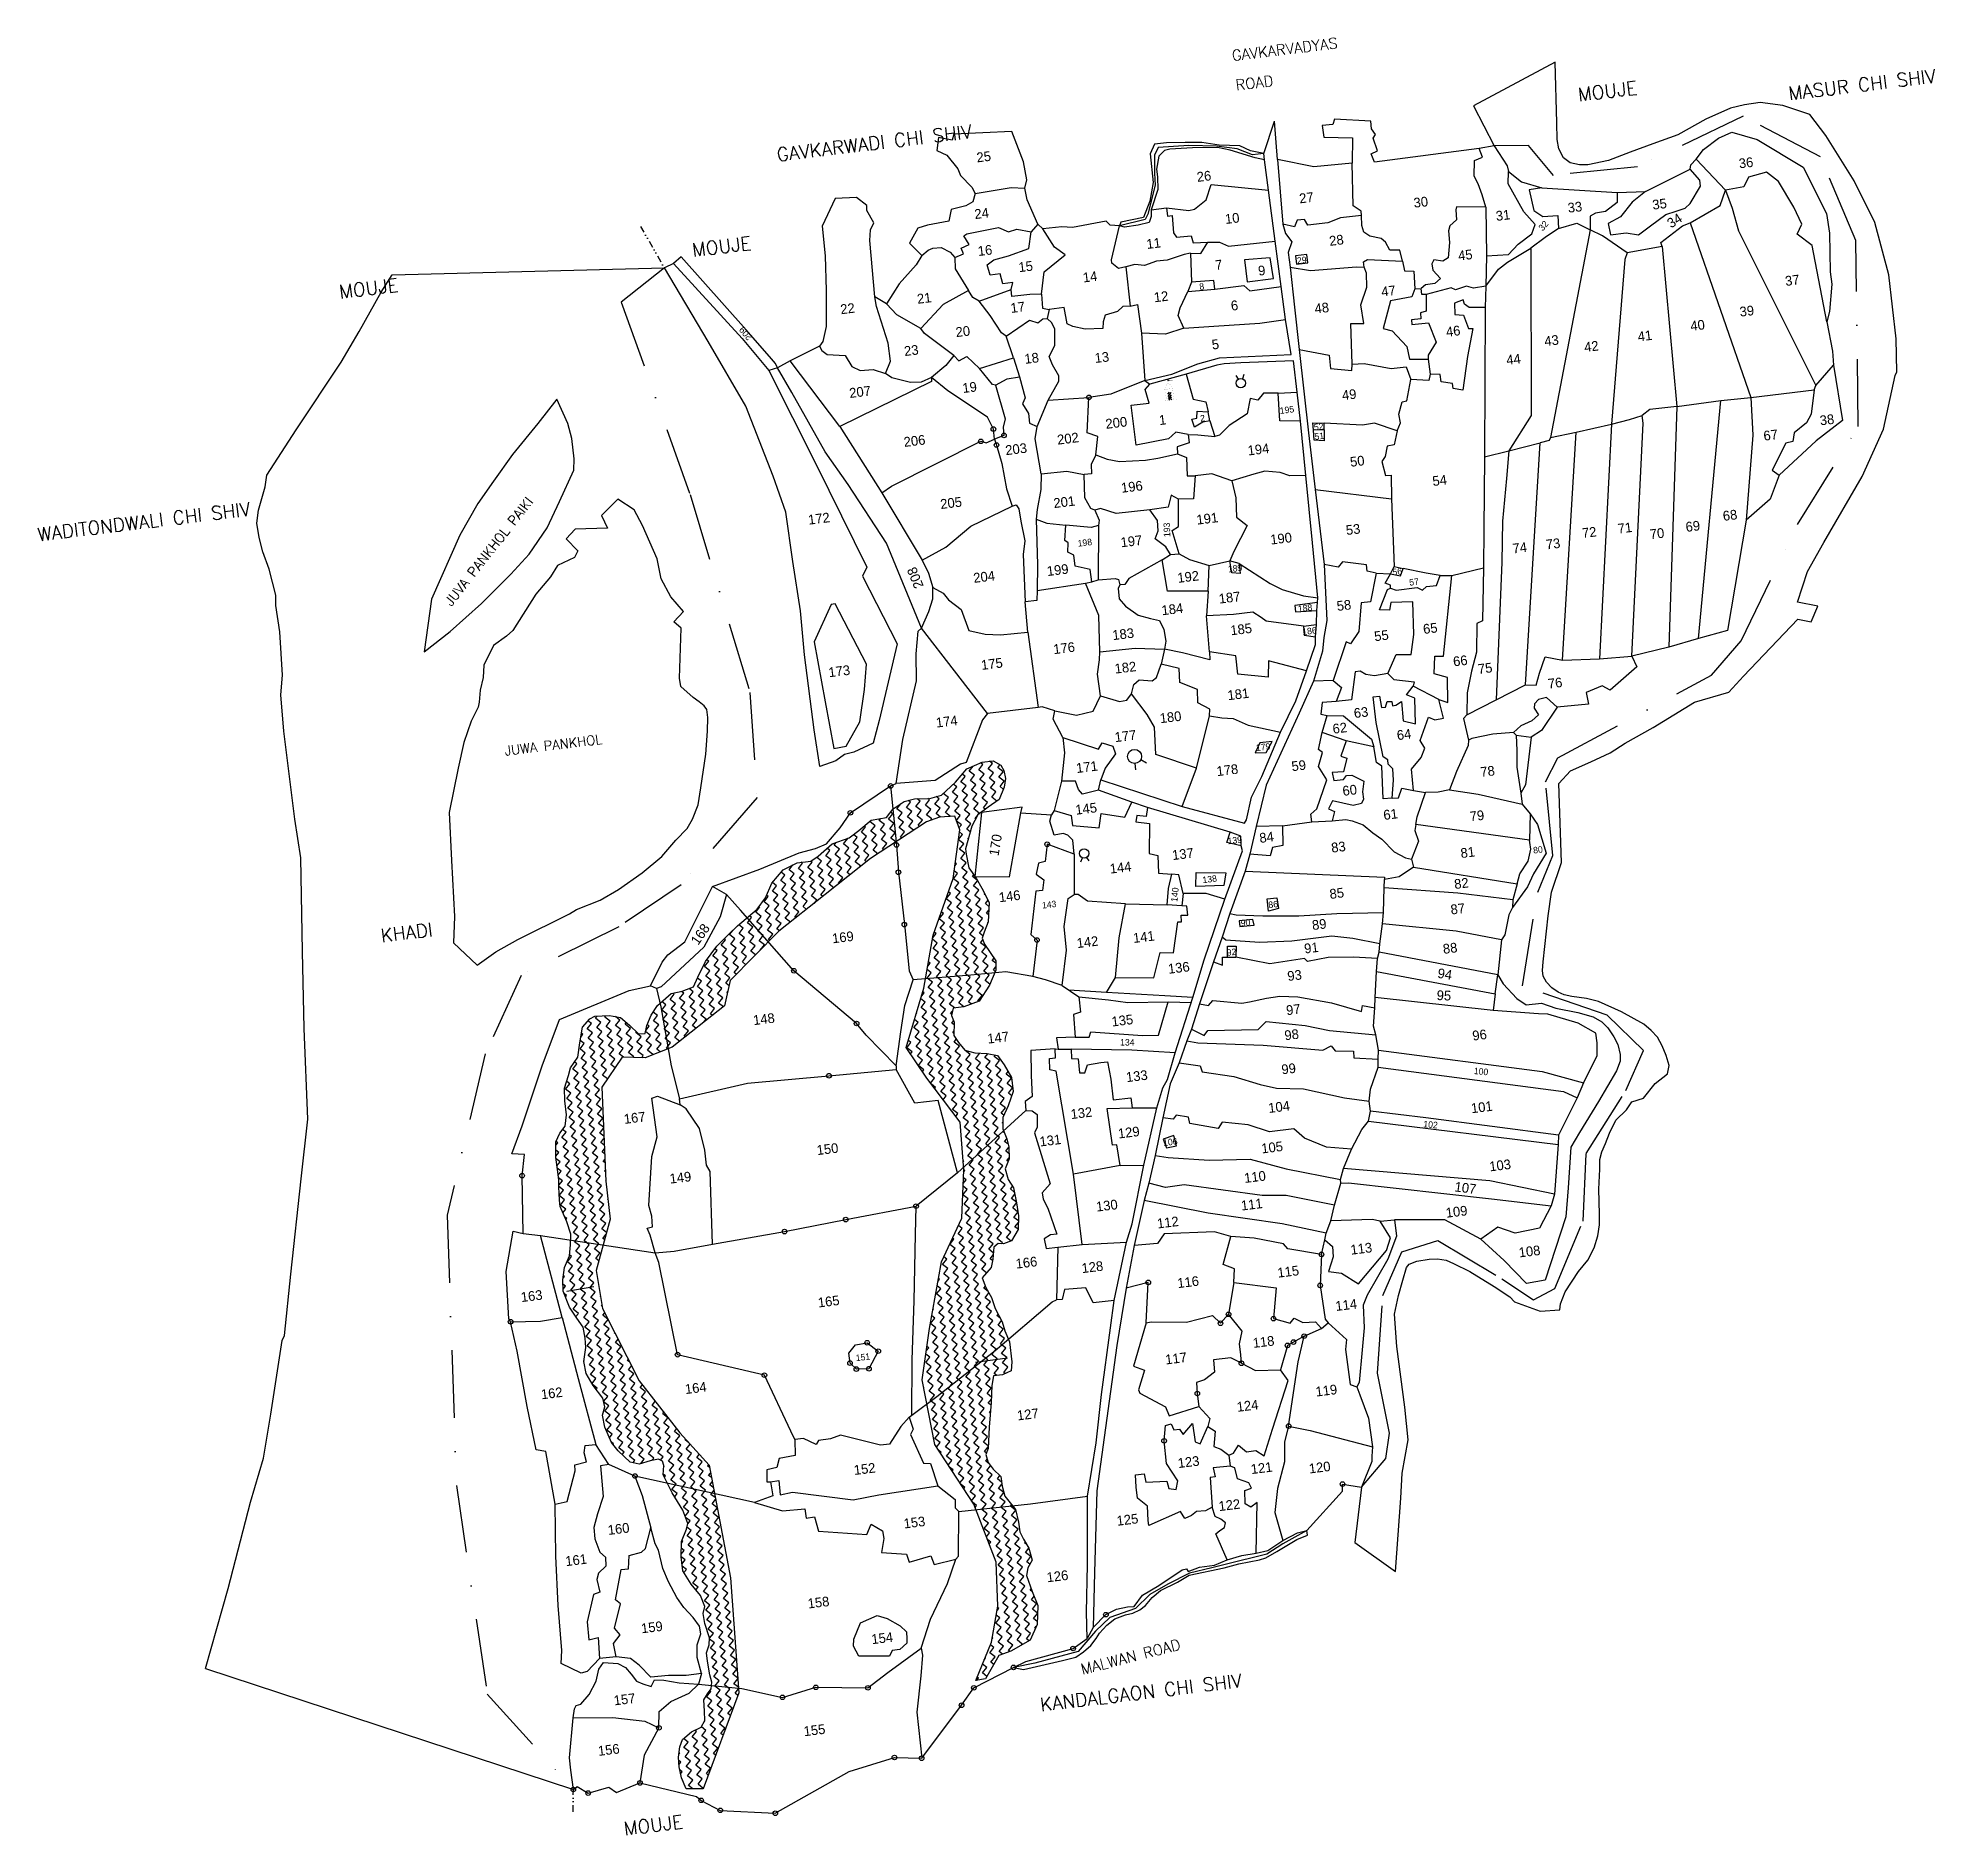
# Model space of a CAD drawing. Header units: metres. Extents: x 334876 to 338439, y 1782233 to 1785611.
import ezdxf
from ezdxf.enums import TextEntityAlignment as Align

# ---------------------------------------------------------------- set-up
doc = ezdxf.new("R2010")
doc.units = ezdxf.units.M
doc.header["$MEASUREMENT"] = 0
doc.linetypes.add('DASHDOT', pattern=[25.4, 12.7, -6.35, 0, -6.35])
doc.linetypes.add('DIVIDE', pattern=[31.75, 12.7, -6.35, 0, -6.35, 0, -6.35])
for name, color, linetype in [('OFF', 1, 'Continuous'), ('POLY_HATCH', 12, 'Continuous'), ('POLY_PARCEL', 6, 'Continuous'), ('POLY_ROAD', 30, 'Continuous'), ('POLY_WATER', 4, 'Continuous'), ('SYM_ARROW', 1, 'Continuous'), ('TEXT_MAPIN', 7, 'Continuous'), ('TEXT_MAPOUT', 7, 'Continuous'), ('TEXT_PARCEL', 7, 'Continuous'), ('V_BOUND_LINE', 7, 'Continuous'), ('V_BOUND_STREAM_LINE', 7, 'DASHDOT'), ('V_DIVIDE_LINE', 7, 'DIVIDE')]:
    doc.layers.add(name, color=color, linetype=linetype)
doc.styles.get("Standard").update_dxf_attribs({"font": 'simplex.shx'})
doc.styles.add('TEXT_MAP', font='', dxfattribs={"height": 0.35})
doc.styles.get('TEXT_MAP').set_extended_font_data('Kruti Dev 050')

msp = doc.modelspace()

# ---------------------------------------------------------------- texts
at = {"layer": 'TEXT_MAPIN'}
for s, rotation, p in [('JUVA PANKHOL PAIKI', 51.9124, (335652.5, 1784541.4)), ('JUWA PANKHOL', 6.9124, (335753.7, 1784262.1))]:
    msp.add_text(s, height=18.024, rotation=rotation, dxfattribs=at).set_placement(p)
at = {"layer": 'TEXT_MAPOUT'}
for s, height, rotation, p in [('GAVKARVADYAS', 20.289, 6.9124, (337120.5, 1785567.7)), ('ROAD', 20.29, 6.9124, (337127.3, 1785512.3)), ('MASUR CHI SHIV', 25.361, 6.9124, (338166.5, 1785493.9)), ('MOUJE', 25.36, 6.9124, (337770.9, 1785491.8)), ('GAVKARWADI CHI SHIV', 25.361, 6.9124, (336265.6, 1785378.8)), ('MOUJE ', 25.36, 6.9124, (336106.3, 1785199.8)), ('MOUJE', 25.36, 6.9124, (335443.2, 1785121.1)), ('WADITONDWALI CHI SHIV', 25.361, 6.9124, (334876.7, 1784665)), ('KHADI', 25.36, 6.9124, (335521.3, 1783911.1)), ('MALWAN ROAD', 20.289, 14.4356, (336838.4, 1782534.6)), ('KANDALGAON CHI SHIV', 25.361, 6.9124, (336760.3, 1782465.6)), ('MOUJE', 25.36, 6.9124, (335978, 1782232.7))]:
    msp.add_text(s, height=height, rotation=rotation, dxfattribs=at).set_placement(p)
at = {"layer": 'TEXT_PARCEL', "style": 'TEXT_MAP'}
for s, height, rotation, p in [('25', 18.26, 6.9124, (336653, 1785387.8)), ('26', 18.26, 6.9124, (337066.8, 1785351.1)), ('36', 18.26, 6.9124, (338085.3, 1785376.5)), ('27', 18.26, 6.9124, (337259.3, 1785310.9)), ('24', 18.26, 6.9124, (336649, 1785281.4)), ('30', 18.26, 6.9124, (337474.2, 1785302.5)), ('31', 18.26, 6.9124, (337628.7, 1785277.8)), ('33', 18.26, 6.9124, (337763.8, 1785293.1)), ('35', 18.26, 6.9124, (337922.8, 1785298.9)), ('10', 18.26, 6.9124, (337119.8, 1785272)), ('32', 12.17, 49.5945, (337704.6, 1785258.1)), ('34', 18.26, 32.169, (337951, 1785267.8)), ('16', 18.26, 6.9124, (336655.4, 1785211.8)), ('11', 18.26, 6.9124, (336972.2, 1785225)), ('28', 18.26, 6.9124, (337315.7, 1785230.9)), ('45', 18.26, 6.9124, (337557.8, 1785203)), ('15', 18.26, 6.9124, (336731.8, 1785181.3)), ('7', 18.3, 6.9124, (337094.5, 1785184.6)), ('9', 18.3, 6.9124, (337175.3, 1785174)), ('29', 12.17, 6.9124, (337250.6, 1785193.3)), ('14', 18.26, 6.9124, (336852.7, 1785162.1)), ('8', 12.2, 6.9124, (337062.5, 1785143.9)), ('47', 18.26, 6.9124, (337413.4, 1785135.4)), ('37', 18.26, 6.9124, (338172.2, 1785155.6)), ('22', 18.26, 6.9124, (336397.1, 1785102.5)), ('21', 18.26, 6.9124, (336541.1, 1785122.1)), ('17', 18.26, 6.9124, (336716.8, 1785104.8)), ('12', 18.26, 6.9124, (336986.2, 1785125)), ('6', 18.3, 6.9124, (337124.1, 1785108.3)), ('48', 18.26, 6.9124, (337288.1, 1785103.5)), ('39', 18.26, 6.9124, (338086.8, 1785097.8)), ('20', 18.26, 6.9124, (336613.7, 1785059.4)), ('46', 18.26, 6.9124, (337535, 1785060)), ('40', 18.26, 6.9124, (337994.2, 1785071)), ('209', 12.17, 129.4085, (336205.6, 1785055.3)), ('23', 18.26, 6.9124, (336516.9, 1785023.8)), ('5', 18.3, 6.9124, (337088.3, 1785035.1)), ('43', 18.26, 6.9124, (337719.8, 1785042.4)), ('42', 18.26, 6.9124, (337794.7, 1785031.4)), ('41', 18.26, 6.9124, (337895.3, 1785051.2)), ('18', 18.26, 6.9124, (336743, 1785009.1)), ('13', 18.26, 6.9124, (336874.9, 1785010.7)), ('44', 18.26, 6.9124, (337648.4, 1785007)), ('19', 18.26, 6.9124, (336626.4, 1784954.3)), ('207', 18.26, 6.9124, (336420.6, 1784945.8)), ('49', 18.26, 6.9124, (337339.6, 1784940.7)), ('200', 18.26, 6.9124, (336902.1, 1784887.8)), ('1', 18.3, 6.9124, (336989, 1784893.2)), ('2', 12.2, 6.9124, (337064.1, 1784896.5)), ('195', 12.17, 6.9124, (337222.7, 1784912)), ('38', 18.26, 6.9124, (338237.4, 1784893.5)), ('206', 18.26, 6.9124, (336522.9, 1784853.8)), ('202', 18.26, 6.9124, (336811.2, 1784858.1)), ('52', 12.17, 6.9124, (337282.3, 1784880.3)), ('51', 12.17, 6.9124, (337283.4, 1784862.6)), ('67', 18.26, 6.9124, (338131.6, 1784864.6)), ('203', 18.26, 6.9124, (336713.8, 1784838.3)), ('194', 18.26, 6.9124, (337169.1, 1784837.7)), ('50', 18.26, 6.9124, (337354.8, 1784815.6)), ('54', 18.26, 6.9124, (337509.6, 1784779.3)), ('201', 18.26, 6.9124, (336804.3, 1784738.9)), ('196', 18.26, 6.9124, (336931.3, 1784767.6)), ('172', 18.26, 6.9124, (336343.3, 1784707.8)), ('205', 18.26, 6.9124, (336591.6, 1784737.1)), ('191', 18.26, 6.9124, (337073, 1784707.7)), ('68', 18.26, 6.9124, (338055.2, 1784714)), ('193', 12.17, 91.1964, (336997.1, 1784686.5)), ('190', 18.26, 6.9124, (337211.7, 1784670.2)), ('53', 18.26, 6.9124, (337347, 1784687.3)), ('72', 18.26, 6.9124, (337790.7, 1784681.9)), ('71', 18.26, 6.9124, (337857.7, 1784690.1)), ('70', 18.26, 6.9124, (337918, 1784679.6)), ('69', 18.26, 6.9124, (337985.3, 1784693.3)), ('198', 12.17, 6.9124, (336842.9, 1784662.5)), ('197', 18.26, 6.9124, (336930.4, 1784665.1)), ('74', 18.26, 6.9124, (337660.1, 1784652.7)), ('73', 18.26, 6.9124, (337722.7, 1784660.3)), ('208', 18.26, 112.1815, (336524.3, 1784596.2)), ('204', 18.26, 6.9124, (336653.7, 1784598.3)), ('199', 18.26, 6.9124, (336791.9, 1784611.1)), ('192', 18.26, 6.9124, (337037.1, 1784598.3)), ('189', 12.17, 6.9124, (337125.2, 1784614.1)), ('56', 12.17, 6.9124, (337429.9, 1784608)), ('187', 18.26, 6.9124, (337114.9, 1784559.3)), ('57', 12.17, 6.9124, (337461.5, 1784588.5)), ('184', 18.26, 6.9124, (337007.3, 1784537.4)), ('188', 12.17, 6.9124, (337256.8, 1784539.5)), ('58', 18.26, 6.9124, (337329.8, 1784544.7)), ('183', 18.26, 6.9124, (336914.9, 1784490.6)), ('185', 18.26, 6.9124, (337136.6, 1784499.7)), ('186', 12.17, 6.9124, (337265, 1784496.3)), ('65', 18.26, 6.9124, (337492, 1784501.4)), ('176', 18.26, 6.9124, (336803.9, 1784464.3)), ('55', 18.26, 6.9124, (337400.2, 1784487.6)), ('173', 18.26, 6.9124, (336381.5, 1784420.9)), ('175', 18.26, 6.9124, (336668.3, 1784434.5)), ('182', 18.26, 6.9124, (336919.2, 1784427.7)), ('66', 18.26, 6.9124, (337548.4, 1784440.4)), ('75', 18.26, 6.9124, (337595.1, 1784426.2)), ('76', 18.26, 6.9124, (337726.5, 1784398.7)), ('181', 18.26, 6.9124, (337131.3, 1784377.7)), ('174', 18.26, 6.9124, (336583.4, 1784326.3)), ('180', 18.26, 6.9124, (337004, 1784334.5)), ('62', 18.26, 6.9124, (337322, 1784313.9)), ('63', 18.26, 6.9124, (337361.9, 1784343.3)), ('177', 18.26, 6.9124, (336919.2, 1784298.9)), ('179', 12.17, 6.9124, (337178, 1784278.3)), ('64', 18.26, 6.9124, (337442.7, 1784301.9)), ('171', 18.26, 6.9124, (336846.9, 1784240.8)), ('59', 18.26, 6.9124, (337244.8, 1784243.4)), ('178', 18.26, 6.9124, (337110.7, 1784235)), ('78', 18.26, 6.9124, (337599.6, 1784232.7)), ('60', 18.26, 6.9124, (337340.6, 1784197.1)), ('145', 18.26, 6.9124, (336845.4, 1784162.3)), ('61', 18.26, 6.9124, (337417.4, 1784151.9)), ('79', 18.26, 6.9124, (337579.7, 1784149.1)), ('170', 18.26, 80.7534, (336675, 1784094.1)), ('139', 12.17, 6.9124, (337124.7, 1784103.1)), ('84', 18.26, 6.9124, (337184.4, 1784108.7)), ('137', 18.26, 6.9124, (337027.2, 1784077.2)), ('83', 18.26, 6.9124, (337319.4, 1784090.4)), ('81', 18.26, 6.9124, (337562.4, 1784080.2)), ('80', 12.17, 6.9124, (337694.3, 1784085.1)), ('144', 18.26, 6.9124, (336910, 1784051.8)), ('138', 12.17, 6.9124, (337077.5, 1784029.9)), ('146', 18.26, 6.9124, (336701.6, 1783998)), ('140', 12.17, 84.372, (337012, 1784000.8)), ('85', 18.26, 6.9124, (337316.3, 1784003.4)), ('82', 18.26, 6.9124, (337550.5, 1784022)), ('143', 12.17, 6.9124, (336775.9, 1783982.2)), ('86', 12.17, 6.9124, (337196.8, 1783982.4)), ('87', 18.26, 6.9124, (337543.7, 1783974.2)), ('168', 18.26, 55.065, (336120.4, 1783926.5)), ('169', 18.26, 6.9124, (336388.3, 1783920.8)), ('141', 18.26, 6.9124, (336953.7, 1783921.4)), ('90', 12.17, 6.9124, (337144.8, 1783948.1)), ('89', 18.26, 6.9124, (337283.3, 1783944.9)), ('142', 18.26, 6.9124, (336847.9, 1783911.9)), ('92', 12.17, 6.9124, (337118.6, 1783892.8)), ('91', 18.26, 6.9124, (337268.6, 1783900.8)), ('88', 18.26, 6.9124, (337529.3, 1783900.2)), ('136', 18.26, 6.9124, (337019.5, 1783863.5)), ('93', 18.26, 6.9124, (337237, 1783849.1)), ('94', 18.26, 350.9815, (337519.5, 1783851.6)), ('97', 18.26, 6.9124, (337234.7, 1783784.8)), ('95', 18.26, 357.459, (337517.7, 1783811.4)), ('148', 18.26, 6.9124, (336239.9, 1783767)), ('135', 18.26, 6.9124, (336913.4, 1783764.4)), ('147', 18.26, 6.9124, (336680, 1783732.2)), ('134', 12.17, 359.6661, (336922.8, 1783723.3)), ('98', 18.26, 6.9124, (337231.5, 1783737.7)), ('96', 18.26, 6.9124, (337584.6, 1783737.1)), ('99', 18.26, 6.9124, (337225.9, 1783673.6)), ('133', 18.26, 6.9124, (336940.6, 1783659.8)), ('100', 12.17, 354.6158, (337587.4, 1783668.5)), ('104', 18.26, 6.9124, (337207.9, 1783601.9)), ('101', 18.26, 6.9124, (337588.8, 1783601.4)), ('167', 18.26, 6.9124, (335997, 1783581.4)), ('132', 18.26, 6.9124, (336836.5, 1783590.4)), ('102', 12.17, 354.8289, (337492.6, 1783568.6)), ('131', 18.26, 6.9124, (336778.1, 1783538.9)), ('129', 18.26, 6.9124, (336925.5, 1783553.9)), ('106', 12.17, 6.9124, (337003.5, 1783535.9)), ('150', 18.26, 6.9124, (336359.4, 1783522.7)), ('105', 18.26, 6.9124, (337194.8, 1783525.8)), ('103', 18.26, 6.9124, (337623.2, 1783492.1)), ('149', 18.26, 6.9124, (336083, 1783469.1)), ('110', 18.26, 6.9124, (337162.6, 1783470.4)), ('107', 18.26, 352.7096, (337558.2, 1783449.7)), ('130', 18.26, 6.9124, (336884.3, 1783416.5)), ('112', 18.26, 6.9124, (336998.9, 1783384.9)), ('111', 18.26, 6.9124, (337156.6, 1783418.5)), ('109', 18.26, 6.9124, (337541.4, 1783405)), ('113', 18.26, 6.9124, (337362.4, 1783335.5)), ('108', 18.26, 6.9124, (337678.5, 1783330.4)), ('166', 18.26, 6.9124, (336733.2, 1783309.3)), ('128', 18.26, 6.9124, (336857.1, 1783300.9)), ('115', 18.26, 6.9124, (337225.1, 1783292.2)), ('163', 18.26, 6.9124, (335803.5, 1783246.5)), ('116', 18.26, 6.9124, (337037, 1783272.7)), ('165', 18.26, 6.9124, (336361.6, 1783236.3)), ('114', 18.26, 6.9124, (337334, 1783229.7)), ('118', 18.26, 6.9124, (337178.7, 1783160.3)), ('151', 12.17, 6.9124, (336426, 1783131.4)), ('117', 18.26, 6.9124, (337014.3, 1783129.2)), ('162', 18.26, 6.9124, (335841.3, 1783063.7)), ('164', 18.26, 6.9124, (336111.8, 1783073.6)), ('119', 18.26, 6.9124, (337296.7, 1783068.9)), ('124', 18.26, 6.9124, (337148.7, 1783040.3)), ('127', 18.26, 6.9124, (336735.8, 1783024.1)), ('152', 18.26, 6.9124, (336429.2, 1782921.5)), ('123', 18.26, 6.9124, (337037.9, 1782934.5)), ('121', 18.26, 6.9124, (337175.1, 1782923.3)), ('120', 18.26, 6.9124, (337284.2, 1782924.3)), ('122', 18.26, 6.9124, (337114.5, 1782853.7)), ('153', 18.26, 6.9124, (336522.7, 1782820.9)), ('125', 18.26, 6.9124, (336923, 1782826)), ('160', 18.26, 6.9124, (335966.9, 1782808.8)), ('161', 18.26, 6.9124, (335887.1, 1782750.1)), ('126', 18.26, 6.9124, (336791.5, 1782719.8)), ('158', 18.26, 6.9124, (336342.5, 1782670.5)), ('159', 18.26, 6.9124, (336029.4, 1782623.9)), ('154', 18.26, 6.9124, (336462.2, 1782603.3)), ('157', 18.26, 6.9124, (335978.1, 1782488.3)), ('155', 18.26, 6.9124, (336334.9, 1782430.3)), ('156', 18.26, 6.9124, (335948.4, 1782393.5))]:
    msp.add_text(s, height=height, rotation=rotation, dxfattribs=at).set_placement(p, align=Align.MIDDLE)

# ---------------------------------------------------------------- hatches: boundary and pattern name
at = {"linetype": 'Continuous'}
msp.add_hatch(color=256, dxfattribs=at).paths.add_polyline_path([(337001.1, 1784966.8), (337003, 1784967.4), (337005.3, 1784967.4), (337008, 1784967.9), (337002.3, 1784968), (337000.4, 1784968.8), (336998.1, 1784968.8), (336998.5, 1784965.6), (336998.8, 1784965.6)])
h = msp.add_hatch(dxfattribs=at)
h.set_pattern_fill('ANSI31', color=256, scale=22.825169, angle=6.9124, style=0)
h.set_pattern_definition([(51.91242, (336484.7848, 1784225.014), (-2.245622, 1.760007), [])])
h.paths.add_polyline_path([(336998.6, 1784945), (337000.4, 1784930.4), (337006.7, 1784931.1), (337005, 1784945.8)])

# ---------------------------------------------------------------- linework, layer by layer
at = {"linetype": 'Continuous', "const_width": 0.114}
for points in [[(336998.8, 1784962), (336998.1, 1784968.8), (337000.4, 1784968.8), (337002.3, 1784968), (337008, 1784967.9), (337005.3, 1784967.4), (337003, 1784967.4), (337001.1, 1784966.8), (336998.8, 1784965.6), (336998.5, 1784965.6)], [(336989.9, 1784950), (337012.1, 1784952.7)], [(336992.4, 1784929.4), (337014.8, 1784932.1)], [(336993.8, 1784950.5), (336993.5, 1784953.1), (336994.3, 1784956.6), (336996.2, 1784958.9), (336997.9, 1784960.2), (336998.8, 1784962), (337000.3, 1784961), (337003.1, 1784959.4), (337004.6, 1784958.7), (337006.1, 1784957.2), (337007.2, 1784955.2), (337007.8, 1784952.2)], [(336996.3, 1784929.9), (336993.8, 1784950.5)], [(337000.4, 1784930.4), (336998.6, 1784945), (337005, 1784945.8), (337006.7, 1784931.1)], [(337010.3, 1784931.6), (337007.8, 1784952.2)]]:
    msp.add_lwpolyline(points, dxfattribs=at)
for points in [[(337126.4, 1784976.3), (337131, 1784969.7)], [(337141.9, 1784978.2), (337139, 1784970.6)], [(336958.5, 1784247.9), (336948, 1784254)], [(336938.8, 1784235.3), (336937.7, 1784247.4)], [(336835.6, 1784062.3), (336838.5, 1784069.9)], [(336851.1, 1784064.2), (336846.5, 1784070.9)]]:
    msp.add_lwpolyline(points)
for centre, radius in [((337135.9, 1784962.4), 8.84), ((336850.6, 1784935.5), 4.32), ((336647.5, 1784852.9), 4.32), ((336671.2, 1784875.9), 4.32), ((336691, 1784864), 4.32), ((336676.9, 1784845.9), 4.32), ((336936.4, 1784260.6), 13.3), ((336478.1, 1784205.1), 4.32), ((336402.5, 1784154.5), 4.32), ((336489, 1784094.1), 4.32), ((336772.1, 1784095.6), 4.32), ((336841.5, 1784078.2), 8.84), ((336492.7, 1784042.9), 4.32), ((336503.8, 1783944.5), 4.32), ((336753.1, 1783915.5), 4.32), ((336296.2, 1783857.8), 4.32), ((336414.1, 1783758.7), 4.32), ((336362.1, 1783660.4), 4.32), ((335785.6, 1783472.6), 4.32), ((336525.9, 1783415.2), 4.32), ((336278.7, 1783367.5), 4.32), ((336393.7, 1783390), 4.32), ((337287.7, 1783324.6), 4.32), ((336962.1, 1783272), 4.32), ((337285.1, 1783266.4), 4.32), ((335764, 1783198), 4.32), ((337097.9, 1783195.2), 4.32), ((337113, 1783212), 4.32), ((337197.4, 1783203.9), 4.32), ((336434, 1783158.6), 4.32), ((336454.8, 1783142.7), 4.32), ((337223.7, 1783153.6), 4.32), ((337235.1, 1783159.9), 4.32), ((337255.1, 1783170.9), 4.32), ((336077.7, 1783136.1), 4.32), ((336401.7, 1783120.4), 4.32), ((336413.6, 1783109.1), 4.32), ((336437.3, 1783109.7), 4.32), ((337137.2, 1783120), 4.32), ((336240.8, 1783097.7), 4.32), ((337054.3, 1783063.1), 4.32), ((337225.9, 1783002), 4.32), ((336991.9, 1782974.2), 4.32), ((335997.7, 1782908.1), 4.32), ((337327.1, 1782893), 4.32), ((336882.5, 1782647.5), 4.32), ((336820.8, 1782583.9), 4.32), ((336709, 1782548.3), 4.32), ((336337.5, 1782510.9), 4.32), ((336435.4, 1782510), 4.32), ((336634.4, 1782510), 4.32), ((336274.8, 1782492.1), 4.32), ((336611.3, 1782477.2), 4.32), ((336042.7, 1782434.8), 4.32), ((336485.2, 1782379), 4.32), ((336536.4, 1782377.6), 4.32), ((336007.1, 1782331.2), 4.32), ((335881.9, 1782318.8), 4.32), ((335909.8, 1782312.2), 4.32), ((336122, 1782298.5), 4.32), ((336157.9, 1782279.7), 4.32), ((336261.4, 1782274.2), 4.32)]:
    msp.add_circle(centre, radius)
at = {"layer": 'OFF'}
for p, q in [((337726.4, 1785565.5), (337573.3, 1785483.6)), ((337179.4, 1785393.6), (337199.3, 1785454.9)), ((335541.4, 1785165.6), (336052.9, 1785178.9)), ((336955.7, 1784967.5), (336965.3, 1784960.2)), ((338207.8, 1784513.4), (338220.3, 1784542.9)), ((337350.4, 1782783.3), (337426.9, 1782728.9)), ((335190.7, 1782546.1), (335881.9, 1782318.8)), ((336709, 1782548.3), (336728, 1782544.6)), ((336122.7, 1782537), (336116.8, 1782516.6))]:
    msp.add_line(p, q, dxfattribs=at)
at = {"layer": 'OFF', "ltscale": 10}
for p, q in [((337180.5, 1785381.7), (337179.4, 1785393.6)), ((336858.4, 1782623.4), (336847.4, 1782602.4))]:
    msp.add_line(p, q, dxfattribs=at)
at = {"layer": 'POLY_HATCH'}
for p, q in [((336621.1, 1784237), (336650.1, 1784250)), ((336650.1, 1784250), (336670.8, 1784252.5)), ((336670.8, 1784252.5), (336684.8, 1784244)), ((336599.7, 1784212), (336621.1, 1784237)), ((336684.8, 1784244), (336690.7, 1784233.9)), ((336690.7, 1784233.9), (336693.9, 1784219.3)), ((336693.9, 1784219.3), (336691.1, 1784202.7)), ((336503.3, 1784175.6), (336523.1, 1784180.8)), ((336523.1, 1784180.8), (336551.5, 1784181.5)), ((336551.5, 1784181.5), (336573.4, 1784187.8)), ((336573.4, 1784187.8), (336599.7, 1784212)), ((336681.7, 1784179.9), (336661.1, 1784165.1)), ((336691.1, 1784202.7), (336681.7, 1784179.9)), ((336441.7, 1784141), (336470.3, 1784145.9)), ((336470.3, 1784145.9), (336482.5, 1784162.3)), ((336482.5, 1784162.3), (336503.3, 1784175.6)), ((336569.7, 1784146.2), (336545.5, 1784137.9)), ((336598.6, 1784148.4), (336569.7, 1784146.2)), ((336607.8, 1784122.4), (336598.6, 1784148.4)), ((336641.8, 1784150.6), (336630.7, 1784129.6)), ((336661.1, 1784165.1), (336641.8, 1784150.6)), ((336368.3, 1784096.2), (336400.2, 1784107.5)), ((336400.2, 1784107.5), (336418.3, 1784121.2)), ((336418.3, 1784121.2), (336441.7, 1784141)), ((336545.5, 1784137.9), (336440.5, 1784068.9)), ((336595.8, 1784031.4), (336607.8, 1784122.4)), ((336630.7, 1784129.6), (336619, 1784087.1)), ((336328, 1784064), (336341.8, 1784073.1)), ((336341.8, 1784073.1), (336368.3, 1784096.2)), ((336619, 1784087.1), (336620.2, 1784077.1)), ((336620.2, 1784077.1), (336624.7, 1784051.2)), ((336254.9, 1784022.6), (336276.3, 1784047.6)), ((336276.3, 1784047.6), (336302.6, 1784060.9)), ((336302.6, 1784060.9), (336328, 1784064)), ((336440.5, 1784068.9), (336355.1, 1784000.9)), ((336624.7, 1784051.2), (336638.6, 1784031.9)), ((336242.7, 1783994.7), (336254.9, 1784022.6)), ((336355.1, 1784000.9), (336268.1, 1783931.9)), ((336557.8, 1783924.7), (336595.8, 1784031.4)), ((336638.6, 1784031.9), (336649.7, 1784012.9)), ((336649.7, 1784012.9), (336663.2, 1783986)), ((336190.6, 1783942), (336227.5, 1783973.6)), ((336227.5, 1783973.6), (336242.7, 1783994.7)), ((336663.2, 1783986), (336661.4, 1783949.8)), ((336172.3, 1783924.8), (336190.6, 1783942)), ((336268.1, 1783931.9), (336176.8, 1783839.4)), ((336653.6, 1783930.2), (336650.2, 1783918.9)), ((336661.4, 1783949.8), (336653.6, 1783930.2)), ((336130.1, 1783875), (336151.7, 1783904)), ((336151.7, 1783904), (336172.3, 1783924.8)), ((336540.7, 1783824.9), (336557.8, 1783924.7)), ((336650.2, 1783918.9), (336654.2, 1783907.9)), ((336654.2, 1783907.9), (336665, 1783892.3)), ((336115.8, 1783845.9), (336130.1, 1783875)), ((336675.8, 1783859), (336663.6, 1783830.4)), ((336665, 1783892.3), (336675.7, 1783876.6)), ((336675.7, 1783876.6), (336675.8, 1783859)), ((336086.4, 1783819.3), (336107.8, 1783827.3)), ((336107.8, 1783827.3), (336115.8, 1783845.9)), ((336176.8, 1783839.4), (336166.1, 1783791.7)), ((336507.4, 1783713.3), (336540.7, 1783824.9)), ((336663.6, 1783830.4), (336644.1, 1783800.9)), ((336028.1, 1783774.2), (336040.1, 1783792.6)), ((336040.1, 1783792.6), (336065.9, 1783814.7)), ((336065.9, 1783814.7), (336086.4, 1783819.3)), ((336166.1, 1783791.7), (336067.6, 1783714)), ((336595.5, 1783787.5), (336592.4, 1783773.6)), ((336615.6, 1783789.9), (336595.5, 1783787.5)), ((336644.1, 1783800.9), (336615.6, 1783789.9)), ((335893.8, 1783722.4), (335899.1, 1783751.8)), ((335899.1, 1783751.8), (335912.8, 1783767.7)), ((335912.8, 1783767.7), (335922.4, 1783772.2)), ((335922.4, 1783772.2), (335950.1, 1783773.6)), ((335950.1, 1783773.6), (335970.2, 1783769.9)), ((335970.2, 1783769.9), (335987.5, 1783755.7)), ((335987.5, 1783755.7), (336004.4, 1783739.5)), ((336016.6, 1783739.6), (336020.2, 1783754.9)), ((336020.2, 1783754.9), (336028.1, 1783774.2)), ((336592.4, 1783773.6), (336597.4, 1783761)), ((336597.4, 1783761), (336597, 1783735.9)), ((335890.3, 1783695.5), (335893.8, 1783722.4)), ((336004.4, 1783739.5), (336016.6, 1783739.6)), ((336597, 1783735.9), (336605.4, 1783722.6)), ((336605.4, 1783722.6), (336617.3, 1783708.5)), ((335876.4, 1783675.6), (335890.3, 1783695.5)), ((335973.9, 1783695.1), (335935.2, 1783638.9)), ((336016.7, 1783694.2), (335973.9, 1783695.1)), ((336067.6, 1783714), (336016.7, 1783694.2)), ((336546.3, 1783655.6), (336507.4, 1783713.3)), ((336617.3, 1783708.5), (336636.3, 1783703.3)), ((336636.3, 1783703.3), (336659.5, 1783702.1)), ((336659.5, 1783702.1), (336679, 1783698.3)), ((336679, 1783698.3), (336691.3, 1783680.8)), ((336691.3, 1783680.8), (336705, 1783657.4)), ((335865.5, 1783636.9), (335872.7, 1783660.9)), ((335872.7, 1783660.9), (335876.4, 1783675.6)), ((336608.6, 1783573.2), (336546.3, 1783655.6)), ((336705, 1783657.4), (336708.4, 1783630.9)), ((335865.6, 1783613), (335865.5, 1783636.9)), ((335868.8, 1783586.9), (335865.6, 1783613)), ((335935.2, 1783638.9), (335942.9, 1783462.3)), ((336708.4, 1783630.9), (336698.8, 1783604)), ((335866.6, 1783565.6), (335868.8, 1783586.9)), ((336615.4, 1783483.8), (336608.6, 1783573.2)), ((336698.8, 1783604), (336688.6, 1783581.7)), ((336688.6, 1783581.7), (336689.1, 1783560.7)), ((335849.1, 1783536.1), (335856.7, 1783552.2)), ((335856.7, 1783552.2), (335866.6, 1783565.6)), ((336689.1, 1783560.7), (336696.1, 1783541.9)), ((336696.1, 1783541.9), (336700, 1783526.8)), ((335849.2, 1783507), (335849.1, 1783536.1)), ((335852, 1783484.3), (335849.2, 1783507)), ((336700.6, 1783504.5), (336693.5, 1783485.3)), ((336700, 1783526.8), (336700.6, 1783504.5)), ((335854.3, 1783464.9), (335852, 1783484.3)), ((336612, 1783392.7), (336615.4, 1783483.8)), ((336693.5, 1783485.3), (336699.2, 1783465.6)), ((335854.6, 1783451.4), (335854.3, 1783464.9)), ((335855.6, 1783426.4), (335854.6, 1783451.4)), ((335942.9, 1783462.3), (335950.9, 1783390.7)), ((336699.2, 1783465.6), (336708.7, 1783449.5)), ((336708.7, 1783449.5), (336714.8, 1783421.7)), ((335857, 1783414.7), (335855.6, 1783426.4)), ((335869.4, 1783385.7), (335857, 1783414.7)), ((336714.8, 1783421.7), (336718.4, 1783397.1)), ((336718.4, 1783397.1), (336717.5, 1783371.2)), ((335876.9, 1783362.9), (335869.4, 1783385.7)), ((335876.7, 1783342.5), (335876.9, 1783362.9)), ((335950.9, 1783390.7), (335924.7, 1783294.2)), ((336573.8, 1783310.8), (336612, 1783392.7)), ((336717.5, 1783371.2), (336705.1, 1783350)), ((335874.4, 1783321.9), (335876.7, 1783342.5)), ((336671.9, 1783338.5), (336669.9, 1783315.9)), ((336679.9, 1783344.9), (336671.9, 1783338.5)), ((336690.2, 1783344.2), (336679.9, 1783344.9)), ((336705.1, 1783350), (336690.2, 1783344.2)), ((335862.2, 1783277), (335865.5, 1783299.8)), ((335865.5, 1783299.8), (335874.4, 1783321.9)), ((335924.7, 1783294.2), (335936.7, 1783223)), ((336550.9, 1783185.5), (336573.8, 1783310.8)), ((336666.9, 1783300.3), (336650.3, 1783280.7)), ((336669.9, 1783315.9), (336666.9, 1783300.3)), ((335862.8, 1783255.4), (335862.2, 1783277)), ((335874.6, 1783225.3), (335862.8, 1783255.4)), ((336650.3, 1783280.7), (336657.2, 1783262.5)), ((336657.2, 1783262.5), (336667.7, 1783243.4)), ((335888.7, 1783204.6), (335874.6, 1783225.3)), ((335936.7, 1783223), (336005.5, 1783087.1)), ((336667.7, 1783243.4), (336674.2, 1783223.2)), ((336674.2, 1783223.2), (336687.5, 1783197.7)), ((335900.2, 1783187.7), (335888.7, 1783204.6)), ((335904.1, 1783167.1), (335900.2, 1783187.7)), ((336537.5, 1783088.9), (336550.9, 1783185.5)), ((336687.5, 1783197.7), (336692.9, 1783180.7)), ((335901.3, 1783123.1), (335905.5, 1783149.7)), ((335905.5, 1783149.7), (335904.1, 1783167.1)), ((336692.9, 1783180.7), (336701.6, 1783160.3)), ((336701.6, 1783160.3), (336705.5, 1783122.8)), ((335906.1, 1783100.6), (335901.3, 1783123.1)), ((336705.5, 1783122.8), (336704.8, 1783105.8)), ((335918.9, 1783078.4), (335906.1, 1783100.6)), ((335937.5, 1783054.2), (335918.9, 1783078.4)), ((336005.5, 1783087.1), (336081.9, 1782989.5)), ((336561.1, 1782967.3), (336537.5, 1783088.9)), ((336668.1, 1783078.3), (336667.2, 1783046.3)), ((336671.3, 1783096.3), (336668.1, 1783078.3)), ((336688.1, 1783098.3), (336671.3, 1783096.3)), ((336704.8, 1783105.8), (336688.1, 1783098.3)), ((335940.8, 1783038.4), (335937.5, 1783054.2)), ((336667.2, 1783046.3), (336663.4, 1782999.7)), ((335936.6, 1783022.3), (335940.8, 1783038.4)), ((335941.3, 1783000.1), (335936.6, 1783022.3)), ((335953.7, 1782971.1), (335941.3, 1783000.1)), ((335966.4, 1782955.7), (335953.7, 1782971.1)), ((336081.9, 1782989.5), (336136.8, 1782928.3)), ((336663.4, 1782999.7), (336661.5, 1782959.5)), ((335988.7, 1782934), (335966.4, 1782955.7)), ((336005.4, 1782930.6), (335988.7, 1782934)), ((336026.4, 1782936.5), (336005.4, 1782930.6)), ((336041.7, 1782939.7), (336026.4, 1782936.5)), ((336049.6, 1782935.9), (336041.7, 1782939.7)), ((336051.9, 1782928.1), (336049.6, 1782935.9)), ((336634.5, 1782855), (336561.1, 1782967.3)), ((336661.5, 1782959.5), (336657.2, 1782948.5)), ((336657.2, 1782948.5), (336661.1, 1782933.4)), ((336661.1, 1782933.4), (336670.7, 1782921)), ((336050.7, 1782910.3), (336051.9, 1782928.1)), ((336067.7, 1782876.4), (336050.7, 1782910.3)), ((336136.8, 1782928.3), (336176.9, 1782716.4)), ((336670.7, 1782921), (336685.3, 1782907.1)), ((336685.3, 1782907.1), (336687.5, 1782889.1)), ((336087.9, 1782844), (336067.7, 1782876.4)), ((336687.5, 1782889.1), (336692.5, 1782870)), ((336692.5, 1782870), (336712.6, 1782845)), ((336097.1, 1782818.6), (336087.9, 1782844)), ((336676.2, 1782746.1), (336634.5, 1782855)), ((336712.6, 1782845), (336718.2, 1782821.2)), ((336084.9, 1782785.3), (336094.3, 1782808.1)), ((336094.3, 1782808.1), (336097.1, 1782818.6)), ((336718.2, 1782821.2), (336721.1, 1782803.3)), ((336721.1, 1782803.3), (336727.6, 1782789.1)), ((336084.3, 1782756), (336084.9, 1782785.3)), ((336087.5, 1782730), (336084.3, 1782756)), ((336727.6, 1782789.1), (336737.7, 1782772.7)), ((336737.7, 1782772.7), (336743.9, 1782749.7)), ((336103.5, 1782704.5), (336087.5, 1782730)), ((336679.4, 1782663.5), (336676.2, 1782746.1)), ((336736.1, 1782735.2), (336733.1, 1782721.3)), ((336733.1, 1782721.3), (336744.2, 1782690.8)), ((336743.9, 1782749.7), (336736.1, 1782735.2)), ((336120.9, 1782683.5), (336103.5, 1782704.5)), ((336128.9, 1782662.8), (336120.9, 1782683.5)), ((336176.9, 1782716.4), (336192.8, 1782500.8)), ((336744.2, 1782690.8), (336754.9, 1782664.6)), ((336125.7, 1782649.5), (336128.9, 1782662.8)), ((336128.7, 1782630.9), (336125.7, 1782649.5)), ((336667.3, 1782595.5), (336679.4, 1782663.5)), ((336754.9, 1782664.6), (336753.1, 1782629.1)), ((336138, 1782603.9), (336128.7, 1782630.9)), ((336753.1, 1782629.1), (336740.4, 1782599.7)), ((336131.9, 1782576), (336136.9, 1782590.8)), ((336133.8, 1782560), (336131.9, 1782576)), ((336136.9, 1782590.8), (336138, 1782603.9)), ((336638, 1782523.5), (336667.3, 1782595.5)), ((336704.2, 1782579.1), (336681.2, 1782570.7)), ((336740.4, 1782599.7), (336704.2, 1782579.1)), ((336138.3, 1782534.7), (336133.8, 1782560)), ((336681.2, 1782570.7), (336656.6, 1782527.1)), ((336133.8, 1782498.9), (336140.8, 1782507.9)), ((336142, 1782520.9), (336138.3, 1782534.7)), ((336140.8, 1782507.9), (336142, 1782520.9)), ((336656.6, 1782527.1), (336638, 1782523.5)), ((336192.8, 1782500.8), (336125.7, 1782319.9)), ((336127, 1782487.2), (336133.8, 1782498.9)), ((336128.2, 1782466.1), (336127, 1782487.2)), ((336103.7, 1782427.2), (336122.3, 1782436.2)), ((336122.3, 1782436.2), (336128.9, 1782448.6)), ((336128.9, 1782448.6), (336128.2, 1782466.1)), ((336079.6, 1782379.5), (336082, 1782398.8)), ((336082, 1782398.8), (336087.1, 1782413)), ((336087.1, 1782413), (336103.7, 1782427.2)), ((336080.4, 1782361.3), (336079.6, 1782379.5)), ((336085, 1782340.8), (336080.4, 1782361.3)), ((336093.6, 1782320.2), (336085, 1782340.8)), ((336125.7, 1782319.9), (336093.6, 1782320.2))]:
    msp.add_line(p, q, dxfattribs=at)
at = {"layer": 'POLY_HATCH', "linetype": 'Continuous'}
for p, q in [((336669.3, 1784247.4), (336663.9, 1784251.6)), ((336610.2, 1784213.1), (336618.1, 1784223.1)), ((336618.1, 1784223.1), (336612.8, 1784227.2)), ((336625.9, 1784233.1), (336633.1, 1784242.3)), ((336635.9, 1784225.3), (336625.9, 1784233.1)), ((336628, 1784215.3), (336635.9, 1784225.3)), ((336638, 1784207.5), (336628, 1784215.3)), ((336643.7, 1784235.3), (336651.5, 1784245.2)), ((336653.7, 1784227.4), (336643.7, 1784235.3)), ((336645.9, 1784217.5), (336653.7, 1784227.4)), ((336655.8, 1784209.6), (336645.9, 1784217.5)), ((336651.5, 1784245.2), (336647.2, 1784248.6)), ((336661.5, 1784237.4), (336669.3, 1784247.4)), ((336671.5, 1784229.6), (336661.5, 1784237.4)), ((336663.7, 1784219.6), (336671.5, 1784229.6)), ((336673.6, 1784211.8), (336663.7, 1784219.6)), ((336679.3, 1784239.6), (336683.4, 1784244.8)), ((336689.3, 1784231.8), (336679.3, 1784239.6)), ((336681.5, 1784221.8), (336689.3, 1784231.8)), ((336691.4, 1784214), (336681.5, 1784221.8)), ((336533.4, 1784176.7), (336528.1, 1784180.9)), ((336543.4, 1784168.9), (336551.2, 1784178.9)), ((336551.2, 1784178.9), (336548, 1784181.4)), ((336561.2, 1784171.1), (336569, 1784181)), ((336569, 1784181), (336563.9, 1784185)), ((336586.8, 1784183.2), (336576.9, 1784190.9)), ((336579, 1784173.2), (336586.8, 1784183.2)), ((336594.6, 1784193.2), (336602.4, 1784203.2)), ((336604.6, 1784185.4), (336594.6, 1784193.2)), ((336602.4, 1784203.2), (336595.8, 1784208.4)), ((336596.8, 1784175.4), (336604.6, 1784185.4)), ((336620.2, 1784205.3), (336610.2, 1784213.1)), ((336612.4, 1784195.3), (336620.2, 1784205.3)), ((336622.4, 1784187.5), (336612.4, 1784195.3)), ((336614.6, 1784177.5), (336622.4, 1784187.5)), ((336630.2, 1784197.5), (336638, 1784207.5)), ((336640.2, 1784189.7), (336630.2, 1784197.5)), ((336632.4, 1784179.7), (336640.2, 1784189.7)), ((336642.3, 1784171.9), (336632.4, 1784179.7)), ((336648, 1784199.7), (336655.8, 1784209.6)), ((336658, 1784191.8), (336648, 1784199.7)), ((336650.2, 1784181.9), (336658, 1784191.8)), ((336660.1, 1784174), (336650.2, 1784181.9)), ((336665.8, 1784201.8), (336673.6, 1784211.8)), ((336675.8, 1784194), (336665.8, 1784201.8)), ((336668, 1784184), (336675.8, 1784194)), ((336677.3, 1784176.7), (336668, 1784184)), ((336683.6, 1784204), (336691.4, 1784214)), ((336689.7, 1784199.2), (336683.6, 1784204)), ((336456.5, 1784140.3), (336459.4, 1784144)), ((336474.3, 1784142.5), (336482.1, 1784152.4)), ((336482.1, 1784152.4), (336477.8, 1784155.9)), ((336489.9, 1784162.4), (336497.2, 1784171.7)), ((336499.9, 1784154.6), (336489.9, 1784162.4)), ((336492.1, 1784144.6), (336499.9, 1784154.6)), ((336502.1, 1784136.8), (336492.1, 1784144.6)), ((336507.7, 1784164.6), (336515.6, 1784174.6)), ((336517.7, 1784156.8), (336507.7, 1784164.6)), ((336509.9, 1784146.8), (336517.7, 1784156.8)), ((336519.9, 1784139), (336509.9, 1784146.8)), ((336515.6, 1784174.6), (336511.5, 1784177.8)), ((336525.5, 1784166.7), (336533.4, 1784176.7)), ((336535.5, 1784158.9), (336525.5, 1784166.7)), ((336527.7, 1784148.9), (336535.5, 1784158.9)), ((336537.7, 1784141.1), (336527.7, 1784148.9)), ((336553.3, 1784161.1), (336543.4, 1784168.9)), ((336545.5, 1784151.1), (336553.3, 1784161.1)), ((336555.5, 1784143.3), (336545.5, 1784151.1)), ((336553.4, 1784140.6), (336555.5, 1784143.3)), ((336571.1, 1784163.2), (336561.2, 1784171.1)), ((336563.3, 1784153.3), (336571.1, 1784163.2)), ((336572, 1784146.4), (336563.3, 1784153.3)), ((336588.9, 1784165.4), (336579, 1784173.2)), ((336581.1, 1784155.4), (336588.9, 1784165.4)), ((336590.8, 1784147.8), (336581.1, 1784155.4)), ((336606.7, 1784167.6), (336596.8, 1784175.4)), ((336598.9, 1784157.6), (336606.7, 1784167.6)), ((336608.9, 1784149.8), (336598.9, 1784157.6)), ((336601.5, 1784140.3), (336608.9, 1784149.8)), ((336624.5, 1784169.7), (336614.6, 1784177.5)), ((336616.7, 1784159.7), (336624.5, 1784169.7)), ((336626.7, 1784151.9), (336616.7, 1784159.7)), ((336618.9, 1784141.9), (336626.7, 1784151.9)), ((336634.5, 1784161.9), (336642.3, 1784171.9)), ((336644.5, 1784154.1), (336634.5, 1784161.9)), ((336636.7, 1784144.1), (336641.7, 1784150.5)), ((336637.9, 1784143.2), (336636.7, 1784144.1)), ((336641.8, 1784150.6), (336644.5, 1784154.1)), ((336652.3, 1784164), (336660.1, 1784174)), ((336655.9, 1784161.3), (336652.3, 1784164)), ((336407.4, 1784098.2), (336415.2, 1784108.2)), ((336415.2, 1784108.2), (336408.3, 1784113.7)), ((336423, 1784118.2), (336430.9, 1784128.2)), ((336433, 1784110.4), (336423, 1784118.2)), ((336425.2, 1784100.4), (336433, 1784110.4)), ((336430.9, 1784128.2), (336428.6, 1784130)), ((336438.7, 1784138.2), (336439.6, 1784139.3)), ((336448.7, 1784130.3), (336438.7, 1784138.2)), ((336440.9, 1784120.3), (336448.7, 1784130.3)), ((336450.8, 1784112.5), (336440.9, 1784120.3)), ((336443, 1784102.5), (336450.8, 1784112.5)), ((336466.5, 1784132.5), (336456.5, 1784140.3)), ((336458.7, 1784122.5), (336466.5, 1784132.5)), ((336468.6, 1784114.7), (336458.7, 1784122.5)), ((336460.8, 1784104.7), (336468.6, 1784114.7)), ((336484.3, 1784134.6), (336474.3, 1784142.5)), ((336476.5, 1784124.7), (336484.3, 1784134.6)), ((336486.4, 1784116.8), (336476.5, 1784124.7)), ((336478.6, 1784106.9), (336486.4, 1784116.8)), ((336494.3, 1784126.8), (336502.1, 1784136.8)), ((336504.2, 1784119), (336494.3, 1784126.8)), ((336496.4, 1784109), (336504.2, 1784119)), ((336498.8, 1784107.2), (336496.4, 1784109)), ((336512.1, 1784129), (336519.9, 1784139)), ((336521.1, 1784121.9), (336512.1, 1784129)), ((336529.9, 1784131.1), (336537.7, 1784141.1)), ((336532.3, 1784129.2), (336529.9, 1784131.1)), ((336611.1, 1784132), (336601.9, 1784139.1)), ((336605.4, 1784104.2), (336613.2, 1784114.1)), ((336606.5, 1784126.1), (336611.1, 1784132)), ((336613.2, 1784114.1), (336607.4, 1784118.7)), ((336628.9, 1784134.1), (336618.9, 1784141.9)), ((336621, 1784124.1), (336628.9, 1784134.1)), ((336627.8, 1784118.9), (336621, 1784124.1)), ((336623.2, 1784106.3), (336624.9, 1784108.5)), ((336356.2, 1784074), (336364, 1784083.9)), ((336366.1, 1784066.1), (336356.2, 1784074)), ((336364, 1784083.9), (336358.8, 1784088)), ((336371.8, 1784093.9), (336375.6, 1784098.8)), ((336381.8, 1784086.1), (336371.8, 1784093.9)), ((336374, 1784076.1), (336381.8, 1784086.1)), ((336383.9, 1784068.3), (336374, 1784076.1)), ((336389.6, 1784096.1), (336397.4, 1784106.1)), ((336399.6, 1784088.2), (336389.6, 1784096.1)), ((336391.8, 1784078.3), (336399.6, 1784088.2)), ((336401.7, 1784070.4), (336391.8, 1784078.3)), ((336397.4, 1784106.1), (336397, 1784106.4)), ((336417.4, 1784090.4), (336407.4, 1784098.2)), ((336409.6, 1784080.4), (336417.4, 1784090.4)), ((336419.5, 1784072.6), (336409.6, 1784080.4)), ((336411.7, 1784062.6), (336419.5, 1784072.6)), ((336435.2, 1784092.6), (336425.2, 1784100.4)), ((336427.4, 1784082.6), (336435.2, 1784092.6)), ((336437.3, 1784074.8), (336427.4, 1784082.6)), ((336429.5, 1784064.8), (336437.3, 1784074.8)), ((336453, 1784094.7), (336443, 1784102.5)), ((336445.2, 1784084.7), (336453, 1784094.7)), ((336454.1, 1784077.8), (336445.2, 1784084.7)), ((336470.8, 1784096.9), (336460.8, 1784104.7)), ((336463, 1784086.9), (336470.8, 1784096.9)), ((336465.3, 1784085.1), (336463, 1784086.9)), ((336487.6, 1784099.8), (336478.6, 1784106.9)), ((336615.4, 1784096.3), (336605.4, 1784104.1)), ((336607.6, 1784086.4), (336615.4, 1784096.3)), ((336617.5, 1784078.5), (336607.6, 1784086.4)), ((336609.7, 1784068.6), (336617.5, 1784078.5)), ((336624.1, 1784105.6), (336623.2, 1784106.3)), ((336271.5, 1784027.6), (336279.3, 1784037.5)), ((336279.3, 1784037.5), (336272.4, 1784042.9)), ((336287.1, 1784047.5), (336294.3, 1784056.7)), ((336297.1, 1784039.7), (336287.1, 1784047.5)), ((336289.3, 1784029.7), (336297.1, 1784039.7)), ((336304.9, 1784049.7), (336312.7, 1784059.7)), ((336314.9, 1784041.9), (336304.9, 1784049.7)), ((336307.1, 1784031.9), (336314.9, 1784041.9)), ((336312.7, 1784059.7), (336310, 1784061.8)), ((336322.7, 1784051.8), (336330.5, 1784061.8)), ((336332.7, 1784044), (336322.7, 1784051.8)), ((336324.9, 1784034), (336332.7, 1784044)), ((336330.5, 1784061.8), (336327.8, 1784064)), ((336348.3, 1784064), (336339, 1784071.3)), ((336340.5, 1784054), (336348.3, 1784064)), ((336350.5, 1784046.2), (336340.5, 1784054)), ((336342.7, 1784036.2), (336350.5, 1784046.2)), ((336352.6, 1784028.4), (336342.7, 1784036.2)), ((336358.3, 1784056.1), (336366.1, 1784066.1)), ((336368.3, 1784048.3), (336358.3, 1784056.1)), ((336360.5, 1784038.3), (336368.3, 1784048.3)), ((336370.5, 1784030.5), (336360.5, 1784038.3)), ((336376.1, 1784058.3), (336383.9, 1784068.3)), ((336386.1, 1784050.5), (336376.1, 1784058.3)), ((336378.3, 1784040.5), (336386.1, 1784050.5)), ((336388.3, 1784032.7), (336378.3, 1784040.5)), ((336393.9, 1784060.5), (336401.7, 1784070.4)), ((336403.9, 1784052.6), (336393.9, 1784060.5)), ((336396.1, 1784042.7), (336403.9, 1784052.6)), ((336401.9, 1784038.1), (336396.1, 1784042.7)), ((336421.7, 1784054.8), (336411.7, 1784062.6)), ((336419.8, 1784052.3), (336421.7, 1784054.8)), ((336432.5, 1784062.5), (336429.5, 1784064.8)), ((336596.2, 1784030.8), (336604, 1784040.8)), ((336604, 1784040.8), (336597.7, 1784045.8)), ((336598.9, 1784054.8), (336601.9, 1784058.6)), ((336601.9, 1784058.6), (336599.6, 1784060.3)), ((336619.7, 1784060.7), (336609.7, 1784068.6)), ((336611.9, 1784050.8), (336619.7, 1784060.7)), ((336621.8, 1784042.9), (336611.9, 1784050.8)), ((336614, 1784033), (336621.8, 1784042.9)), ((336631.8, 1784035.1), (336634.1, 1784038.1)), ((336263.6, 1784017.6), (336255.8, 1784023.7)), ((336255.8, 1784007.6), (336263.6, 1784017.6)), ((336265.8, 1783999.8), (336255.8, 1784007.6)), ((336281.4, 1784019.7), (336271.5, 1784027.6)), ((336273.6, 1784009.8), (336281.4, 1784019.7)), ((336283.6, 1784001.9), (336273.6, 1784009.8)), ((336275.8, 1783991.9), (336283.6, 1784001.9)), ((336299.2, 1784021.9), (336289.3, 1784029.7)), ((336291.4, 1784011.9), (336299.2, 1784021.9)), ((336301.4, 1784004.1), (336291.4, 1784011.9)), ((336293.6, 1783994.1), (336301.4, 1784004.1)), ((336317, 1784024), (336307.1, 1784031.9)), ((336309.2, 1784014.1), (336317, 1784024)), ((336319.2, 1784006.2), (336309.2, 1784014.1)), ((336311.4, 1783996.3), (336319.2, 1784006.2)), ((336334.8, 1784026.2), (336324.9, 1784034)), ((336327, 1784016.2), (336334.8, 1784026.2)), ((336337, 1784008.4), (336327, 1784016.2)), ((336329.2, 1783998.4), (336337, 1784008.4)), ((336344.8, 1784018.4), (336352.6, 1784028.4)), ((336354.8, 1784010.6), (336344.8, 1784018.4)), ((336347, 1784000.6), (336354.8, 1784010.6)), ((336350.9, 1783997.5), (336347, 1784000.6)), ((336362.6, 1784020.5), (336370.5, 1784030.5)), ((336371.3, 1784013.8), (336362.6, 1784020.5)), ((336380.4, 1784022.7), (336388.3, 1784032.7)), ((336381.5, 1784021.9), (336380.4, 1784022.7)), ((336582.7, 1783993), (336590.6, 1784003)), ((336590.6, 1784003), (336586.8, 1784006)), ((336606.2, 1784023), (336596.2, 1784030.8)), ((336598.4, 1784013), (336606.2, 1784023)), ((336608.4, 1784005.2), (336598.4, 1784013)), ((336600.5, 1783995.2), (336608.4, 1784005.2)), ((336624, 1784025.1), (336614, 1784033)), ((336616.2, 1784015.2), (336624, 1784025.1)), ((336626.2, 1784007.3), (336616.2, 1784015.2)), ((336618.3, 1783997.3), (336626.2, 1784007.3)), ((336640.8, 1784028.1), (336631.8, 1784035.1)), ((336634, 1784017.3), (336641.5, 1784026.9)), ((336644, 1784009.5), (336634, 1784017.3)), ((336636.1, 1783999.5), (336644, 1784009.5)), ((336653.9, 1784001.7), (336654.8, 1784002.7)), ((336656.2, 1783999.9), (336653.9, 1784001.7)), ((336224.5, 1783967.7), (336232.3, 1783977.7)), ((336234.5, 1783959.8), (336224.5, 1783967.7)), ((336232.3, 1783977.7), (336231.1, 1783978.6)), ((336240.2, 1783987.6), (336248, 1783997.6)), ((336250.1, 1783979.8), (336240.2, 1783987.6)), ((336242.3, 1783969.8), (336250.1, 1783979.8)), ((336252.3, 1783962), (336242.3, 1783969.8)), ((336248, 1783997.6), (336245, 1783999.9)), ((336258, 1783989.8), (336265.8, 1783999.8)), ((336268, 1783982), (336258, 1783989.8)), ((336260.1, 1783972), (336268, 1783982)), ((336270.1, 1783964.2), (336260.1, 1783972)), ((336285.8, 1783984.1), (336275.8, 1783991.9)), ((336277.9, 1783974.1), (336285.8, 1783984.1)), ((336287.9, 1783966.3), (336277.9, 1783974.1)), ((336280.1, 1783956.3), (336287.9, 1783966.3)), ((336303.6, 1783986.3), (336293.6, 1783994.1)), ((336295.7, 1783976.3), (336303.6, 1783986.3)), ((336305.7, 1783968.5), (336295.7, 1783976.3)), ((336297.9, 1783958.5), (336305.7, 1783968.5)), ((336321.4, 1783988.4), (336311.4, 1783996.3)), ((336313.5, 1783978.5), (336321.4, 1783988.4)), ((336320.2, 1783973.2), (336313.5, 1783978.5)), ((336339.2, 1783990.6), (336329.2, 1783998.4)), ((336334.2, 1783984.3), (336339.2, 1783990.6)), ((336569.3, 1783955.3), (336577.1, 1783965.3)), ((336577.1, 1783965.3), (336573.3, 1783968.2)), ((336592.7, 1783985.2), (336582.7, 1783993)), ((336584.9, 1783975.2), (336592.7, 1783985.2)), ((336594.9, 1783967.4), (336584.9, 1783975.2)), ((336587.1, 1783957.4), (336594.9, 1783967.4)), ((336610.5, 1783987.4), (336600.5, 1783995.2)), ((336602.7, 1783977.4), (336610.5, 1783987.4)), ((336612.7, 1783969.6), (336602.7, 1783977.4)), ((336604.9, 1783959.6), (336612.7, 1783969.6)), ((336628.3, 1783989.5), (336618.3, 1783997.3)), ((336620.5, 1783979.5), (336628.3, 1783989.5)), ((336630.5, 1783971.7), (336620.5, 1783979.5)), ((336622.7, 1783961.7), (336630.5, 1783971.7)), ((336646.1, 1783991.7), (336636.1, 1783999.5)), ((336638.3, 1783981.7), (336646.1, 1783991.7)), ((336648.3, 1783973.9), (336638.3, 1783981.7)), ((336640.5, 1783963.9), (336648.3, 1783973.9)), ((336656.1, 1783983.9), (336661.1, 1783990.2)), ((336662.8, 1783978.6), (336656.1, 1783983.9)), ((336658.3, 1783966.1), (336662.5, 1783971.4)), ((336662.1, 1783963.1), (336658.3, 1783966.1)), ((336175.4, 1783925.6), (336181.9, 1783933.9)), ((336201.1, 1783937.7), (336193, 1783944.1)), ((336193.2, 1783927.7), (336201.1, 1783937.7)), ((336208.9, 1783947.7), (336216.7, 1783957.7)), ((336218.9, 1783939.9), (336208.9, 1783947.7)), ((336211, 1783929.9), (336218.9, 1783939.9)), ((336221, 1783922.1), (336211, 1783929.9)), ((336216.7, 1783957.7), (336212.6, 1783960.9)), ((336226.7, 1783949.9), (336234.5, 1783959.8)), ((336236.7, 1783942), (336226.7, 1783949.9)), ((336228.8, 1783932.1), (336236.7, 1783942)), ((336238.8, 1783924.2), (336228.8, 1783932.1)), ((336244.5, 1783952), (336252.3, 1783962)), ((336254.5, 1783944.2), (336244.5, 1783952)), ((336246.6, 1783934.2), (336254.5, 1783944.2)), ((336256.6, 1783926.4), (336246.6, 1783934.2)), ((336262.3, 1783954.2), (336270.1, 1783964.2)), ((336272.3, 1783946.4), (336262.3, 1783954.2)), ((336264.4, 1783936.4), (336272.3, 1783946.4)), ((336269.2, 1783932.7), (336264.4, 1783936.4)), ((336289.6, 1783948.9), (336280.1, 1783956.3)), ((336299.8, 1783957), (336297.9, 1783958.5)), ((336563.6, 1783927.5), (336559.9, 1783930.4)), ((336579.2, 1783947.4), (336569.3, 1783955.3)), ((336571.4, 1783937.5), (336579.2, 1783947.4)), ((336581.4, 1783929.6), (336571.4, 1783937.5)), ((336573.6, 1783919.7), (336581.4, 1783929.6)), ((336597, 1783949.6), (336587.1, 1783957.4)), ((336589.2, 1783939.6), (336597, 1783949.6)), ((336599.2, 1783931.8), (336589.2, 1783939.6)), ((336591.4, 1783921.8), (336599.2, 1783931.8)), ((336614.8, 1783951.8), (336604.9, 1783959.6)), ((336607, 1783941.8), (336614.8, 1783951.8)), ((336617, 1783934), (336607, 1783941.8)), ((336609.2, 1783924), (336617, 1783934)), ((336632.6, 1783953.9), (336622.7, 1783961.7)), ((336624.8, 1783943.9), (336632.6, 1783953.9)), ((336634.8, 1783936.1), (336624.8, 1783943.9)), ((336627, 1783926.1), (336634.8, 1783936.1)), ((336650.4, 1783956.1), (336640.5, 1783963.9)), ((336642.6, 1783946.1), (336650.4, 1783956.1)), ((336652.6, 1783938.3), (336642.6, 1783946.1)), ((336644.8, 1783928.3), (336652.6, 1783938.3)), ((336660.4, 1783948.3), (336661.2, 1783949.2)), ((336660.7, 1783948), (336660.4, 1783948.3)), ((336144.1, 1783885.7), (336152, 1783895.6)), ((336152, 1783895.6), (336147.9, 1783898.9)), ((336159.8, 1783905.6), (336167.6, 1783915.6)), ((336169.8, 1783897.8), (336159.8, 1783905.6)), ((336161.9, 1783887.8), (336169.8, 1783897.8)), ((336167.6, 1783915.6), (336165.1, 1783917.6)), ((336185.4, 1783917.8), (336175.4, 1783925.6)), ((336177.6, 1783907.8), (336185.4, 1783917.8)), ((336187.6, 1783900), (336177.6, 1783907.8)), ((336179.7, 1783890), (336187.6, 1783900)), ((336203.2, 1783919.9), (336193.2, 1783927.7)), ((336195.4, 1783909.9), (336203.2, 1783919.9)), ((336205.4, 1783902.1), (336195.4, 1783909.9)), ((336197.6, 1783892.1), (336205.4, 1783902.1)), ((336213.2, 1783912.1), (336221, 1783922.1)), ((336223.2, 1783904.3), (336213.2, 1783912.1)), ((336215.4, 1783894.3), (336223.2, 1783904.3)), ((336224.2, 1783887.4), (336215.4, 1783894.3)), ((336231, 1783914.3), (336238.8, 1783924.2)), ((336241, 1783906.4), (336231, 1783914.3)), ((336233.2, 1783896.5), (336241, 1783906.4)), ((336248.8, 1783916.4), (336256.6, 1783926.4)), ((336251.1, 1783914.6), (336248.8, 1783916.4)), ((336565.7, 1783909.7), (336556.5, 1783916.9)), ((336556.8, 1783918.8), (336563.6, 1783927.5)), ((336557.9, 1783899.7), (336565.7, 1783909.7)), ((336567.9, 1783891.9), (336557.9, 1783899.7)), ((336583.5, 1783911.8), (336573.6, 1783919.7)), ((336575.7, 1783901.9), (336583.5, 1783911.8)), ((336585.7, 1783894), (336575.7, 1783901.9)), ((336577.9, 1783884.1), (336585.7, 1783894)), ((336601.4, 1783914), (336591.4, 1783921.8)), ((336593.5, 1783904), (336601.4, 1783914)), ((336603.5, 1783896.2), (336593.5, 1783904)), ((336595.7, 1783886.2), (336603.5, 1783896.2)), ((336619.2, 1783916.2), (336609.2, 1783924)), ((336611.3, 1783906.2), (336619.2, 1783916.2)), ((336621.3, 1783898.4), (336611.3, 1783906.2)), ((336613.5, 1783888.4), (336621.3, 1783898.4)), ((336637, 1783918.3), (336627, 1783926.1)), ((336629.1, 1783908.3), (336637, 1783918.3)), ((336639.1, 1783900.5), (336629.1, 1783908.3)), ((336631.3, 1783890.5), (336639.1, 1783900.5)), ((336651.4, 1783923.1), (336644.8, 1783928.3)), ((336646.9, 1783910.5), (336651.3, 1783916)), ((336656.9, 1783902.7), (336646.9, 1783910.5)), ((336649.1, 1783892.7), (336656.9, 1783902.7)), ((336128.5, 1783865.7), (336136.3, 1783875.7)), ((336138.5, 1783857.9), (336128.5, 1783865.7)), ((336136.3, 1783875.7), (336132.7, 1783878.5)), ((336154.1, 1783877.8), (336144.1, 1783885.7)), ((336146.3, 1783867.9), (336154.1, 1783877.8)), ((336156.3, 1783860), (336146.3, 1783867.9)), ((336148.5, 1783850.1), (336156.3, 1783860)), ((336171.9, 1783880), (336161.9, 1783887.8)), ((336164.1, 1783870), (336171.9, 1783880)), ((336174.1, 1783862.2), (336164.1, 1783870)), ((336166.3, 1783852.2), (336174.1, 1783862.2)), ((336189.7, 1783882.2), (336179.7, 1783890)), ((336181.9, 1783872.2), (336189.7, 1783882.2)), ((336191.9, 1783864.4), (336181.9, 1783872.2)), ((336184.1, 1783854.4), (336191.9, 1783864.4)), ((336207.5, 1783884.3), (336197.6, 1783892.1)), ((336199.7, 1783874.3), (336207.5, 1783884.3)), ((336206.2, 1783869.2), (336199.7, 1783874.3)), ((336554.4, 1783854.1), (336546.7, 1783860.1)), ((336547.8, 1783866.2), (336552.3, 1783871.9)), ((336552.3, 1783871.9), (336549.2, 1783874.3)), ((336560.1, 1783881.9), (336567.9, 1783891.9)), ((336570.1, 1783874.1), (336560.1, 1783881.9)), ((336562.2, 1783864.1), (336570.1, 1783874.1)), ((336572.2, 1783856.3), (336562.2, 1783864.1)), ((336587.9, 1783876.2), (336577.9, 1783884.1)), ((336580, 1783866.3), (336587.9, 1783876.2)), ((336590, 1783858.4), (336580, 1783866.3)), ((336582.2, 1783848.5), (336590, 1783858.4)), ((336605.7, 1783878.4), (336595.7, 1783886.2)), ((336597.8, 1783868.4), (336605.7, 1783878.4)), ((336607.8, 1783860.6), (336597.8, 1783868.4)), ((336600, 1783850.6), (336607.8, 1783860.6)), ((336623.5, 1783880.6), (336613.5, 1783888.4)), ((336615.6, 1783870.6), (336623.5, 1783880.6)), ((336625.6, 1783862.7), (336615.6, 1783870.6)), ((336617.8, 1783852.8), (336625.6, 1783862.7)), ((336641.3, 1783882.7), (336631.3, 1783890.5)), ((336633.5, 1783872.7), (336641.3, 1783882.7)), ((336643.4, 1783864.9), (336633.5, 1783872.7)), ((336635.6, 1783854.9), (336643.4, 1783864.9)), ((336659.1, 1783884.9), (336649.1, 1783892.7)), ((336651.3, 1783874.9), (336659.1, 1783884.9)), ((336661.2, 1783867.1), (336651.3, 1783874.9)), ((336653.4, 1783857.1), (336661.2, 1783867.1)), ((336669.1, 1783877), (336672.4, 1783881.3)), ((336675.7, 1783871.8), (336669.1, 1783877)), ((336671.2, 1783859.2), (336675.7, 1783865)), ((336674.7, 1783856.5), (336671.2, 1783859.2)), ((336107.2, 1783818), (336099.3, 1783824.1)), ((336122.8, 1783837.9), (336115, 1783844.1)), ((336115, 1783827.9), (336122.8, 1783837.9)), ((336125, 1783820.1), (336115, 1783827.9)), ((336120.7, 1783855.7), (336120.6, 1783855.8)), ((336120.6, 1783855.6), (336120.7, 1783855.7)), ((336130.7, 1783847.9), (336138.5, 1783857.9)), ((336140.6, 1783840.1), (336130.7, 1783847.9)), ((336132.8, 1783830.1), (336140.6, 1783840.1)), ((336142.8, 1783822.3), (336132.8, 1783830.1)), ((336158.4, 1783842.2), (336148.5, 1783850.1)), ((336150.6, 1783832.3), (336158.4, 1783842.2)), ((336160.6, 1783824.4), (336150.6, 1783832.3)), ((336152.8, 1783814.5), (336160.6, 1783824.4)), ((336176.2, 1783844.4), (336166.3, 1783852.2)), ((336168.4, 1783834.4), (336176.2, 1783844.4)), ((336174.6, 1783829.6), (336168.4, 1783834.4)), ((336188.3, 1783851), (336184.1, 1783854.4)), ((336546.6, 1783844.1), (336554.4, 1783854.1)), ((336556.6, 1783836.3), (336546.6, 1783844.1)), ((336548.8, 1783826.3), (336556.6, 1783836.3)), ((336558.7, 1783818.5), (336548.8, 1783826.3)), ((336564.4, 1783846.3), (336572.2, 1783856.3)), ((336574.4, 1783838.5), (336564.4, 1783846.3)), ((336566.6, 1783828.5), (336574.4, 1783838.5)), ((336576.5, 1783820.7), (336566.6, 1783828.5)), ((336592.2, 1783840.6), (336582.2, 1783848.5)), ((336584.4, 1783830.6), (336592.2, 1783840.6)), ((336594.3, 1783822.8), (336584.4, 1783830.6)), ((336586.5, 1783812.8), (336594.3, 1783822.8)), ((336610, 1783842.8), (336600, 1783850.6)), ((336602.2, 1783832.8), (336610, 1783842.8)), ((336612.1, 1783825), (336602.2, 1783832.8)), ((336604.3, 1783815), (336612.1, 1783825)), ((336627.8, 1783844.9), (336617.8, 1783852.8)), ((336620, 1783835), (336627.8, 1783844.9)), ((336629.9, 1783827.1), (336620, 1783835)), ((336622.1, 1783817.2), (336629.9, 1783827.1)), ((336645.6, 1783847.1), (336635.6, 1783854.9)), ((336637.8, 1783837.1), (336645.6, 1783847.1)), ((336647.7, 1783829.3), (336637.8, 1783837.1)), ((336639.9, 1783819.3), (336647.7, 1783829.3)), ((336663.4, 1783849.3), (336653.4, 1783857.1)), ((336655.6, 1783839.3), (336663.4, 1783849.3)), ((336664.5, 1783832.3), (336655.6, 1783839.3)), ((336048.1, 1783783.7), (336055.9, 1783793.7)), ((336055.9, 1783793.7), (336048.3, 1783799.7)), ((336063.8, 1783803.7), (336071.6, 1783813.6)), ((336073.7, 1783795.8), (336063.8, 1783803.7)), ((336065.9, 1783785.9), (336073.7, 1783795.8)), ((336071.6, 1783813.6), (336069.2, 1783815.5)), ((336081.6, 1783805.8), (336089.4, 1783815.8)), ((336091.5, 1783798), (336081.6, 1783805.8)), ((336083.7, 1783788), (336091.5, 1783798)), ((336093.7, 1783780.2), (336083.7, 1783788)), ((336089.4, 1783815.8), (336085.3, 1783819)), ((336099.4, 1783808), (336107.2, 1783818)), ((336109.3, 1783800.2), (336099.4, 1783808)), ((336101.5, 1783790.2), (336109.3, 1783800.2)), ((336111.5, 1783782.4), (336101.5, 1783790.2)), ((336117.2, 1783810.1), (336125, 1783820.1)), ((336127.1, 1783802.3), (336117.2, 1783810.1)), ((336119.3, 1783792.3), (336127.1, 1783802.3)), ((336129.3, 1783784.5), (336119.3, 1783792.3)), ((336135, 1783812.3), (336142.8, 1783822.3)), ((336145, 1783804.5), (336135, 1783812.3)), ((336137.1, 1783794.5), (336145, 1783804.5)), ((336147.1, 1783786.7), (336137.1, 1783794.5)), ((336162.8, 1783806.6), (336152.8, 1783814.5)), ((336154.9, 1783796.7), (336162.8, 1783806.6)), ((336163.7, 1783789.8), (336154.9, 1783796.7)), ((336170.6, 1783816.6), (336172.1, 1783818.6)), ((336171.5, 1783815.9), (336170.6, 1783816.6)), ((336543.1, 1783798.6), (336534.8, 1783805.1)), ((336535.3, 1783788.6), (336543.1, 1783798.6)), ((336545.2, 1783780.7), (336535.3, 1783788.6)), ((336536.4, 1783810.6), (336540.9, 1783816.4)), ((336540.9, 1783816.4), (336538.7, 1783818.1)), ((336550.9, 1783808.5), (336558.7, 1783818.5)), ((336560.9, 1783800.7), (336550.9, 1783808.5)), ((336553.1, 1783790.7), (336560.9, 1783800.7)), ((336563.1, 1783782.9), (336553.1, 1783790.7)), ((336568.7, 1783810.7), (336576.5, 1783820.7)), ((336578.7, 1783802.9), (336568.7, 1783810.7)), ((336570.9, 1783792.9), (336578.7, 1783802.9)), ((336580.9, 1783785.1), (336570.9, 1783792.9)), ((336596.5, 1783805), (336586.5, 1783812.8)), ((336588.7, 1783795), (336596.5, 1783805)), ((336597.9, 1783787.8), (336588.7, 1783795)), ((336614.3, 1783807.2), (336604.3, 1783815)), ((336606.5, 1783797.2), (336614.3, 1783807.2)), ((336615.7, 1783790), (336606.5, 1783797.2)), ((336632.1, 1783809.3), (336622.1, 1783817.2)), ((336624.3, 1783799.4), (336632.1, 1783809.3)), ((336629.5, 1783795.3), (336624.3, 1783799.4)), ((336649.9, 1783811.5), (336639.9, 1783819.3)), ((336642.1, 1783801.5), (336649.9, 1783811.5)), ((336643.3, 1783800.6), (336642.1, 1783801.5)), ((336657.7, 1783821.5), (336657.9, 1783821.7)), ((336657.7, 1783821.5), (336657.7, 1783821.5)), ((335907.9, 1783748.6), (335915.7, 1783758.6)), ((335915.7, 1783758.6), (335909.3, 1783763.6)), ((335923.5, 1783768.6), (335926.5, 1783772.4)), ((335933.5, 1783760.8), (335923.5, 1783768.6)), ((335925.7, 1783750.8), (335933.5, 1783760.8)), ((335941.3, 1783770.8), (335943.2, 1783773.2)), ((335951.3, 1783762.9), (335941.3, 1783770.8)), ((335943.5, 1783753), (335951.3, 1783762.9)), ((335953.4, 1783745.1), (335943.5, 1783753)), ((335969.1, 1783765.1), (335960.8, 1783771.6)), ((335961.3, 1783755.1), (335969.1, 1783765.1)), ((335971.2, 1783747.3), (335961.3, 1783755.1)), ((335979.1, 1783757.3), (335981.6, 1783760.5)), ((335989, 1783749.4), (335979.1, 1783757.3)), ((336017.9, 1783745.2), (336024.6, 1783753.8)), ((336024.6, 1783753.8), (336020.9, 1783756.7)), ((336040.3, 1783773.7), (336032, 1783780.2)), ((336032.5, 1783763.7), (336040.3, 1783773.7)), ((336042.5, 1783755.9), (336032.5, 1783763.7)), ((336034.6, 1783745.9), (336042.5, 1783755.9)), ((336058.1, 1783775.9), (336048.1, 1783783.7)), ((336050.3, 1783765.9), (336058.1, 1783775.9)), ((336060.3, 1783758.1), (336050.3, 1783765.9)), ((336052.4, 1783748.1), (336060.3, 1783758.1)), ((336075.9, 1783778), (336065.9, 1783785.9)), ((336068.1, 1783768.1), (336075.9, 1783778)), ((336078.1, 1783760.2), (336068.1, 1783768.1)), ((336070.2, 1783750.3), (336078.1, 1783760.2)), ((336085.9, 1783770.2), (336093.7, 1783780.2)), ((336095.9, 1783762.4), (336085.9, 1783770.2)), ((336088, 1783752.4), (336095.9, 1783762.4)), ((336098, 1783744.6), (336088, 1783752.4)), ((336103.7, 1783772.4), (336111.5, 1783782.4)), ((336113.7, 1783764.6), (336103.7, 1783772.4)), ((336105.8, 1783754.6), (336113.7, 1783764.6)), ((336112.5, 1783749.4), (336105.8, 1783754.6)), ((336121.5, 1783774.5), (336129.3, 1783784.5)), ((336131.5, 1783766.7), (336121.5, 1783774.5)), ((336126.7, 1783760.6), (336131.5, 1783766.7)), ((336139.3, 1783776.7), (336147.1, 1783786.7)), ((336143.2, 1783773.6), (336139.3, 1783776.7)), ((336521.8, 1783750.8), (336529.6, 1783760.8)), ((336529.6, 1783760.8), (336523.1, 1783765.9)), ((336526.6, 1783777.4), (336527.4, 1783778.6)), ((336527.4, 1783778.6), (336527, 1783778.9)), ((336537.4, 1783770.8), (336545.2, 1783780.7)), ((336547.4, 1783762.9), (336537.4, 1783770.8)), ((336539.6, 1783753), (336547.4, 1783762.9)), ((336549.6, 1783745.1), (336539.6, 1783753)), ((336555.2, 1783772.9), (336563.1, 1783782.9)), ((336565.2, 1783765.1), (336555.2, 1783772.9)), ((336557.4, 1783755.1), (336565.2, 1783765.1)), ((336567.4, 1783747.3), (336557.4, 1783755.1)), ((336573, 1783775.1), (336580.9, 1783785.1)), ((336583, 1783767.3), (336573, 1783775.1)), ((336575.2, 1783757.3), (336583, 1783767.3)), ((336585.2, 1783749.5), (336575.2, 1783757.3)), ((336590.8, 1783777.2), (336594.2, 1783781.5)), ((336592.9, 1783775.6), (336590.8, 1783777.2)), ((336593, 1783759.4), (336596.3, 1783763.7)), ((336597.3, 1783756.1), (336593, 1783759.4)), ((335894.4, 1783710.9), (335902.2, 1783720.9)), ((335902.2, 1783720.9), (335894.6, 1783726.8)), ((335895.7, 1783733.2), (335900, 1783738.7)), ((335900, 1783738.7), (335897.1, 1783740.9)), ((335917.8, 1783740.8), (335907.9, 1783748.6)), ((335910, 1783730.8), (335917.8, 1783740.8)), ((335920, 1783723), (335910, 1783730.8)), ((335912.2, 1783713), (335920, 1783723)), ((335935.6, 1783743), (335925.7, 1783750.8)), ((335927.8, 1783733), (335935.6, 1783743)), ((335937.8, 1783725.2), (335927.8, 1783733)), ((335930, 1783715.2), (335937.8, 1783725.2)), ((335945.6, 1783735.1), (335953.4, 1783745.1)), ((335955.6, 1783727.3), (335945.6, 1783735.1)), ((335947.8, 1783717.3), (335955.6, 1783727.3)), ((335957.8, 1783709.5), (335947.8, 1783717.3)), ((335963.4, 1783737.3), (335971.2, 1783747.3)), ((335973.4, 1783729.5), (335963.4, 1783737.3)), ((335965.6, 1783719.5), (335973.4, 1783729.5)), ((335975.6, 1783711.7), (335965.6, 1783719.5)), ((335981.2, 1783739.5), (335989, 1783749.4)), ((335991.2, 1783731.6), (335981.2, 1783739.5)), ((335983.4, 1783721.7), (335991.2, 1783731.6)), ((335993.4, 1783713.8), (335983.4, 1783721.7)), ((335999, 1783741.6), (336000.4, 1783743.4)), ((336009, 1783733.8), (335999, 1783741.6)), ((336001.2, 1783723.8), (336009, 1783733.8)), ((336011.2, 1783716), (336001.2, 1783723.8)), ((336003.3, 1783706), (336011.2, 1783716)), ((336026.8, 1783736), (336017.5, 1783743.3)), ((336019, 1783726), (336026.8, 1783736)), ((336029, 1783718.2), (336019, 1783726)), ((336021.1, 1783708.2), (336029, 1783718.2)), ((336044.6, 1783738.1), (336034.6, 1783745.9)), ((336036.8, 1783728.1), (336044.6, 1783738.1)), ((336046.8, 1783720.3), (336036.8, 1783728.1)), ((336038.9, 1783710.3), (336046.8, 1783720.3)), ((336062.4, 1783740.3), (336052.4, 1783748.1)), ((336054.6, 1783730.3), (336062.4, 1783740.3)), ((336064.6, 1783722.5), (336054.6, 1783730.3)), ((336056.7, 1783712.5), (336064.6, 1783722.5)), ((336080.2, 1783742.4), (336070.2, 1783750.3)), ((336072.4, 1783732.5), (336080.2, 1783742.4)), ((336081.7, 1783725.1), (336072.4, 1783732.5)), ((336090.2, 1783734.6), (336098, 1783744.6)), ((336092, 1783733.2), (336090.2, 1783734.6)), ((336508.3, 1783713), (336516.1, 1783723)), ((336516.1, 1783723), (336511.4, 1783726.7)), ((336531.8, 1783743), (336521.8, 1783750.8)), ((336523.9, 1783733), (336531.8, 1783743)), ((336533.9, 1783725.2), (336523.9, 1783733)), ((336526.1, 1783715.2), (336533.9, 1783725.2)), ((336541.7, 1783735.2), (336549.6, 1783745.1)), ((336551.7, 1783727.3), (336541.7, 1783735.2)), ((336543.9, 1783717.4), (336551.7, 1783727.3)), ((336553.9, 1783709.5), (336543.9, 1783717.4)), ((336559.5, 1783737.3), (336567.4, 1783747.3)), ((336569.5, 1783729.5), (336559.5, 1783737.3)), ((336561.7, 1783719.5), (336569.5, 1783729.5)), ((336571.7, 1783711.7), (336561.7, 1783719.5)), ((336577.3, 1783739.5), (336585.2, 1783749.5)), ((336587.3, 1783731.7), (336577.3, 1783739.5)), ((336579.5, 1783721.7), (336587.3, 1783731.7)), ((336589.5, 1783713.9), (336579.5, 1783721.7)), ((336595.1, 1783741.6), (336597.1, 1783744.2)), ((336597.1, 1783740.1), (336595.1, 1783741.6)), ((336597.3, 1783723.8), (336601.4, 1783729)), ((336607.3, 1783716), (336597.3, 1783723.8)), ((336599.5, 1783706), (336607.3, 1783716)), ((335880.9, 1783673.1), (335888.7, 1783683.1)), ((335888.7, 1783683.1), (335884.1, 1783686.7)), ((335904.3, 1783703), (335894.4, 1783710.9)), ((335896.5, 1783693.1), (335904.3, 1783703)), ((335906.5, 1783685.2), (335896.5, 1783693.1)), ((335898.7, 1783675.3), (335906.5, 1783685.2)), ((335922.1, 1783705.2), (335912.2, 1783713)), ((335914.3, 1783695.2), (335922.1, 1783705.2)), ((335924.3, 1783687.4), (335914.3, 1783695.2)), ((335916.5, 1783677.4), (335924.3, 1783687.4)), ((335940, 1783707.4), (335930, 1783715.2)), ((335932.1, 1783697.4), (335940, 1783707.4)), ((335942.1, 1783689.6), (335932.1, 1783697.4)), ((335934.3, 1783679.6), (335942.1, 1783689.6)), ((335949.9, 1783699.5), (335957.8, 1783709.5)), ((335959.9, 1783691.7), (335949.9, 1783699.5)), ((335952.1, 1783681.7), (335959.9, 1783691.7)), ((335960.3, 1783675.3), (335952.1, 1783681.7)), ((335967.7, 1783701.7), (335975.6, 1783711.7)), ((335976.2, 1783695.1), (335967.7, 1783701.7)), ((335985.5, 1783703.9), (335993.4, 1783713.8)), ((335995.5, 1783696), (335985.5, 1783703.9)), ((335994.5, 1783694.7), (335995.5, 1783696)), ((336013.3, 1783698.2), (336003.3, 1783706)), ((336010.3, 1783694.4), (336013.3, 1783698.2)), ((336031.1, 1783700.4), (336021.1, 1783708.2)), ((336030.5, 1783699.6), (336031.1, 1783700.4)), ((336045.3, 1783705.3), (336038.9, 1783710.3)), ((336059.1, 1783710.7), (336056.7, 1783712.5)), ((336518.3, 1783705.2), (336508.3, 1783713)), ((336515.3, 1783701.5), (336518.3, 1783705.2)), ((336536.1, 1783707.4), (336526.1, 1783715.2)), ((336528.3, 1783697.4), (336536.1, 1783707.4)), ((336538.2, 1783689.6), (336528.3, 1783697.4)), ((336530.4, 1783679.6), (336538.2, 1783689.6)), ((336546.1, 1783699.6), (336553.9, 1783709.5)), ((336556, 1783691.7), (336546.1, 1783699.6)), ((336548.2, 1783681.8), (336556, 1783691.7)), ((336558.2, 1783673.9), (336548.2, 1783681.8)), ((336563.9, 1783701.7), (336571.7, 1783711.7)), ((336573.8, 1783693.9), (336563.9, 1783701.7)), ((336566, 1783683.9), (336573.8, 1783693.9)), ((336576, 1783676.1), (336566, 1783683.9)), ((336581.7, 1783703.9), (336589.5, 1783713.9)), ((336591.6, 1783696), (336581.7, 1783703.9)), ((336583.8, 1783686.1), (336591.6, 1783696)), ((336593.8, 1783678.2), (336583.8, 1783686.1)), ((336609.4, 1783698.2), (336599.5, 1783706)), ((336601.6, 1783688.2), (336609.4, 1783698.2)), ((336611.6, 1783680.4), (336601.6, 1783688.2)), ((336603.8, 1783670.4), (336611.6, 1783680.4)), ((336617.3, 1783708.2), (336617.5, 1783708.4)), ((336627.2, 1783700.4), (336617.3, 1783708.2)), ((336619.4, 1783690.4), (336627.2, 1783700.4)), ((336629.4, 1783682.6), (336619.4, 1783690.4)), ((336621.6, 1783672.6), (336629.4, 1783682.6)), ((336637.2, 1783692.5), (336645.1, 1783702.5)), ((336647.2, 1783684.7), (336637.2, 1783692.5)), ((336639.4, 1783674.7), (336647.2, 1783684.7)), ((336645.1, 1783702.5), (336644.6, 1783702.9)), ((336655, 1783694.7), (336660.6, 1783701.8)), ((336665, 1783686.9), (336655, 1783694.7)), ((336657.2, 1783676.9), (336665, 1783686.9)), ((336672.8, 1783696.9), (336674.6, 1783699.1)), ((336682.8, 1783689), (336672.8, 1783696.9)), ((336675, 1783679.1), (336682.8, 1783689)), ((335867.4, 1783635.3), (335875.2, 1783645.3)), ((335875.2, 1783645.3), (335869.4, 1783649.9)), ((335890.9, 1783665.3), (335880.9, 1783673.1)), ((335883, 1783655.3), (335890.9, 1783665.3)), ((335893, 1783647.5), (335883, 1783655.3)), ((335885.2, 1783637.5), (335893, 1783647.5)), ((335908.7, 1783667.4), (335898.7, 1783675.3)), ((335900.8, 1783657.5), (335908.7, 1783667.4)), ((335910.8, 1783649.6), (335900.8, 1783657.5)), ((335903, 1783639.7), (335910.8, 1783649.6)), ((335926.5, 1783669.6), (335916.5, 1783677.4)), ((335918.6, 1783659.6), (335926.5, 1783669.6)), ((335928.6, 1783651.8), (335918.6, 1783659.6)), ((335920.8, 1783641.8), (335928.6, 1783651.8)), ((335944.3, 1783671.8), (335934.3, 1783679.6)), ((335936.4, 1783661.8), (335944.3, 1783671.8)), ((335945.9, 1783654.4), (335936.4, 1783661.8)), ((335938.6, 1783644), (335939.2, 1783644.8)), ((336540.4, 1783671.8), (336530.4, 1783679.6)), ((336537.7, 1783668.3), (336540.4, 1783671.8)), ((336550.4, 1783663.9), (336558.2, 1783673.9)), ((336560.4, 1783656.1), (336550.4, 1783663.9)), ((336553, 1783646.7), (336560.4, 1783656.1)), ((336562.5, 1783638.3), (336554.7, 1783644.4)), ((336568.2, 1783666.1), (336576, 1783676.1)), ((336578.2, 1783658.3), (336568.2, 1783666.1)), ((336570.3, 1783648.3), (336578.2, 1783658.3)), ((336580.3, 1783640.5), (336570.3, 1783648.3)), ((336586, 1783668.3), (336593.8, 1783678.2)), ((336596, 1783660.4), (336586, 1783668.3)), ((336588.1, 1783650.5), (336596, 1783660.4)), ((336598.1, 1783642.6), (336588.1, 1783650.5)), ((336613.8, 1783662.6), (336603.8, 1783670.4)), ((336605.9, 1783652.6), (336613.8, 1783662.6)), ((336615.9, 1783644.8), (336605.9, 1783652.6)), ((336608.1, 1783634.8), (336615.9, 1783644.8)), ((336631.6, 1783664.8), (336621.6, 1783672.6)), ((336623.7, 1783654.8), (336631.6, 1783664.8)), ((336633.7, 1783647), (336623.7, 1783654.8)), ((336625.9, 1783637), (336633.7, 1783647)), ((336649.4, 1783666.9), (336639.4, 1783674.7)), ((336641.5, 1783656.9), (336649.4, 1783666.9)), ((336651.5, 1783649.1), (336641.5, 1783656.9)), ((336643.7, 1783639.1), (336651.5, 1783649.1)), ((336667.2, 1783669.1), (336657.2, 1783676.9)), ((336659.3, 1783659.1), (336667.2, 1783669.1)), ((336669.3, 1783651.3), (336659.3, 1783659.1)), ((336661.5, 1783641.3), (336669.3, 1783651.3)), ((336685, 1783671.2), (336675, 1783679.1)), ((336677.2, 1783661.3), (336685, 1783671.2)), ((336687.1, 1783653.4), (336677.2, 1783661.3)), ((336679.3, 1783643.5), (336687.1, 1783653.4)), ((336695, 1783663.4), (336698.7, 1783668.2)), ((336704.9, 1783655.6), (336695, 1783663.4)), ((336697.1, 1783645.6), (336704.9, 1783655.6)), ((336707.1, 1783637.8), (336697.1, 1783645.6)), ((335877.4, 1783627.5), (335867.4, 1783635.3)), ((335869.6, 1783617.5), (335877.4, 1783627.5)), ((335879.5, 1783609.7), (335869.6, 1783617.5)), ((335871.7, 1783599.7), (335879.5, 1783609.7)), ((335895.2, 1783629.7), (335885.2, 1783637.5)), ((335887.4, 1783619.7), (335895.2, 1783629.7)), ((335897.3, 1783611.9), (335887.4, 1783619.7)), ((335889.5, 1783601.9), (335897.3, 1783611.9)), ((335913, 1783631.8), (335903, 1783639.7)), ((335905.2, 1783621.9), (335913, 1783631.8)), ((335915.1, 1783614), (335905.2, 1783621.9)), ((335907.3, 1783604.1), (335915.1, 1783614)), ((335930.8, 1783634), (335920.8, 1783641.8)), ((335923, 1783624), (335930.8, 1783634)), ((335932.9, 1783616.2), (335923, 1783624)), ((335925.1, 1783606.2), (335932.9, 1783616.2)), ((335938.7, 1783643.9), (335938.6, 1783644)), ((336560.9, 1783636.3), (336562.5, 1783638.3)), ((336572.5, 1783630.5), (336580.3, 1783640.5)), ((336582.5, 1783622.7), (336572.5, 1783630.5)), ((336576.7, 1783615.3), (336582.5, 1783622.7)), ((336590.3, 1783632.7), (336598.1, 1783642.6)), ((336600.3, 1783624.8), (336590.3, 1783632.7)), ((336592.5, 1783614.9), (336600.3, 1783624.8)), ((336602.4, 1783607), (336592.5, 1783614.9)), ((336618.1, 1783627), (336608.1, 1783634.8)), ((336610.3, 1783617), (336618.1, 1783627)), ((336620.2, 1783609.2), (336610.3, 1783617)), ((336612.4, 1783599.2), (336620.2, 1783609.2)), ((336635.9, 1783629.2), (336625.9, 1783637)), ((336628.1, 1783619.2), (336635.9, 1783629.2)), ((336638, 1783611.4), (336628.1, 1783619.2)), ((336630.2, 1783601.4), (336638, 1783611.4)), ((336653.7, 1783631.3), (336643.7, 1783639.1)), ((336645.9, 1783621.3), (336653.7, 1783631.3)), ((336655.8, 1783613.5), (336645.9, 1783621.3)), ((336648, 1783603.5), (336655.8, 1783613.5)), ((336671.5, 1783633.5), (336661.5, 1783641.3)), ((336663.7, 1783623.5), (336671.5, 1783633.5)), ((336673.6, 1783615.7), (336663.7, 1783623.5)), ((336665.8, 1783605.7), (336673.6, 1783615.7)), ((336689.3, 1783635.6), (336679.3, 1783643.5)), ((336681.5, 1783625.6), (336689.3, 1783635.6)), ((336691.4, 1783617.8), (336681.5, 1783625.6)), ((336683.6, 1783607.8), (336691.4, 1783617.8)), ((336699.3, 1783627.8), (336707.1, 1783637.8)), ((336705.5, 1783622.9), (336699.3, 1783627.8)), ((335881.7, 1783591.9), (335871.7, 1783599.7)), ((335873.9, 1783581.9), (335881.7, 1783591.9)), ((335883.8, 1783574.1), (335873.9, 1783581.9)), ((335876, 1783564.1), (335883.8, 1783574.1)), ((335899.5, 1783594.1), (335889.5, 1783601.9)), ((335891.7, 1783584.1), (335899.5, 1783594.1)), ((335901.7, 1783576.3), (335891.7, 1783584.1)), ((335893.8, 1783566.3), (335901.7, 1783576.3)), ((335917.3, 1783596.2), (335907.3, 1783604.1)), ((335909.5, 1783586.3), (335917.3, 1783596.2)), ((335919.5, 1783578.4), (335909.5, 1783586.3)), ((335911.6, 1783568.4), (335919.5, 1783578.4)), ((335935.1, 1783598.4), (335925.1, 1783606.2)), ((335927.3, 1783588.4), (335935.1, 1783598.4)), ((335937.3, 1783580.6), (335927.3, 1783588.4)), ((335929.4, 1783570.6), (335937.3, 1783580.6)), ((336584.6, 1783604.9), (336584.6, 1783604.9)), ((336584.6, 1783604.9), (336584.6, 1783604.9)), ((336594.6, 1783597.1), (336602.4, 1783607)), ((336604.6, 1783589.2), (336594.6, 1783597.1)), ((336600.4, 1783583.9), (336604.6, 1783589.2)), ((336622.4, 1783591.4), (336612.4, 1783599.2)), ((336614.6, 1783581.4), (336622.4, 1783591.4)), ((336624.6, 1783573.6), (336614.6, 1783581.4)), ((336616.7, 1783563.6), (336624.6, 1783573.6)), ((336640.2, 1783593.5), (336630.2, 1783601.4)), ((336632.4, 1783583.6), (336640.2, 1783593.5)), ((336642.4, 1783575.7), (336632.4, 1783583.6)), ((336634.5, 1783565.8), (336642.4, 1783575.7)), ((336658, 1783595.7), (336648, 1783603.5)), ((336650.2, 1783585.7), (336658, 1783595.7)), ((336660.2, 1783577.9), (336650.2, 1783585.7)), ((336652.3, 1783567.9), (336660.2, 1783577.9)), ((336675.8, 1783597.9), (336665.8, 1783605.7)), ((336668, 1783587.9), (336675.8, 1783597.9)), ((336678, 1783580.1), (336668, 1783587.9)), ((336670.1, 1783570.1), (336678, 1783580.1)), ((336693.6, 1783600), (336683.6, 1783607.8)), ((336685.8, 1783590), (336693.6, 1783600)), ((336690.6, 1783586.2), (336685.8, 1783590)), ((336687.9, 1783572.2), (336688.8, 1783573.3)), ((335860.4, 1783544.2), (335868.2, 1783554.2)), ((335870.4, 1783536.3), (335860.4, 1783544.2)), ((335868.2, 1783554.2), (335861.8, 1783559.1)), ((335886, 1783556.3), (335876, 1783564.1)), ((335878.2, 1783546.3), (335886, 1783556.3)), ((335888.2, 1783538.5), (335878.2, 1783546.3)), ((335880.3, 1783528.5), (335888.2, 1783538.5)), ((335903.8, 1783558.5), (335893.8, 1783566.3)), ((335896, 1783548.5), (335903.8, 1783558.5)), ((335906, 1783540.7), (335896, 1783548.5)), ((335898.1, 1783530.7), (335906, 1783540.7)), ((335921.6, 1783560.6), (335911.6, 1783568.4)), ((335913.8, 1783550.6), (335921.6, 1783560.6)), ((335923.8, 1783542.8), (335913.8, 1783550.6)), ((335915.9, 1783532.8), (335923.8, 1783542.8)), ((335938.5, 1783563.5), (335929.4, 1783570.6)), ((335931.6, 1783552.8), (335938.6, 1783561.7)), ((335939.2, 1783546.8), (335931.6, 1783552.8)), ((335933.8, 1783535), (335939.4, 1783542.2)), ((336626.7, 1783555.8), (336616.7, 1783563.6)), ((336618.9, 1783545.8), (336626.7, 1783555.8)), ((336628.9, 1783538), (336618.9, 1783545.8)), ((336621, 1783528), (336628.9, 1783538)), ((336644.5, 1783557.9), (336634.5, 1783565.8)), ((336636.7, 1783548), (336644.5, 1783557.9)), ((336646.7, 1783540.1), (336636.7, 1783548)), ((336638.9, 1783530.2), (336646.7, 1783540.1)), ((336662.3, 1783560.1), (336652.3, 1783567.9)), ((336654.5, 1783550.1), (336662.3, 1783560.1)), ((336664.5, 1783542.3), (336654.5, 1783550.1)), ((336656.7, 1783532.3), (336664.5, 1783542.3)), ((336680.1, 1783562.3), (336670.1, 1783570.1)), ((336672.3, 1783552.3), (336680.1, 1783562.3)), ((336682.3, 1783544.5), (336672.3, 1783552.3)), ((336674.5, 1783534.5), (336682.3, 1783544.5)), ((336688.8, 1783571.6), (336687.9, 1783572.2)), ((336690.1, 1783554.4), (336691, 1783555.6)), ((336692, 1783553), (336690.1, 1783554.4)), ((336692.3, 1783536.6), (336696.2, 1783541.6)), ((335849.1, 1783529.8), (335852.6, 1783534.2)), ((335854.7, 1783516.4), (335849.2, 1783520.7)), ((335849.2, 1783509.4), (335854.7, 1783516.4)), ((335852.6, 1783534.2), (335849.4, 1783536.7)), ((335856.9, 1783498.6), (335849.6, 1783504.3)), ((335862.5, 1783526.4), (335870.4, 1783536.3)), ((335872.5, 1783518.5), (335862.5, 1783526.4)), ((335864.7, 1783508.6), (335872.5, 1783518.5)), ((335874.7, 1783500.7), (335864.7, 1783508.6)), ((335890.3, 1783520.7), (335880.3, 1783528.5)), ((335882.5, 1783510.7), (335890.3, 1783520.7)), ((335892.5, 1783502.9), (335882.5, 1783510.7)), ((335884.7, 1783492.9), (335892.5, 1783502.9)), ((335908.1, 1783522.9), (335898.1, 1783530.7)), ((335900.3, 1783512.9), (335908.1, 1783522.9)), ((335910.3, 1783505.1), (335900.3, 1783512.9)), ((335902.5, 1783495.1), (335910.3, 1783505.1)), ((335925.9, 1783525), (335915.9, 1783532.8)), ((335918.1, 1783515), (335925.9, 1783525)), ((335928.1, 1783507.2), (335918.1, 1783515)), ((335920.3, 1783497.2), (335928.1, 1783507.2)), ((335940, 1783530.1), (335933.8, 1783535)), ((335935.9, 1783517.2), (335940.3, 1783522.8)), ((335940.7, 1783513.4), (335935.9, 1783517.2)), ((335938.1, 1783499.4), (335941.1, 1783503.3)), ((336613.2, 1783518), (336612.7, 1783518.4)), ((336612.8, 1783517.5), (336613.2, 1783518)), ((336631, 1783520.2), (336621, 1783528)), ((336623.2, 1783510.2), (336631, 1783520.2)), ((336633.2, 1783502.4), (336623.2, 1783510.2)), ((336625.4, 1783492.4), (336633.2, 1783502.4)), ((336648.8, 1783522.3), (336638.9, 1783530.2)), ((336641, 1783512.4), (336648.8, 1783522.3)), ((336651, 1783504.5), (336641, 1783512.4)), ((336643.2, 1783494.6), (336651, 1783504.5)), ((336666.6, 1783524.5), (336656.7, 1783532.3)), ((336658.8, 1783514.5), (336666.6, 1783524.5)), ((336668.8, 1783506.7), (336658.8, 1783514.5)), ((336661, 1783496.7), (336668.8, 1783506.7)), ((336684.4, 1783526.7), (336674.5, 1783534.5)), ((336676.6, 1783516.7), (336684.4, 1783526.7)), ((336686.6, 1783508.9), (336676.6, 1783516.7)), ((336678.8, 1783498.9), (336686.6, 1783508.9)), ((336698.7, 1783531.6), (336692.3, 1783536.6)), ((336694.4, 1783518.8), (336700, 1783525.9)), ((336700.3, 1783514.2), (336694.4, 1783518.8)), ((336696.6, 1783501), (336700.6, 1783506.1)), ((335851.1, 1783491.3), (335856.9, 1783498.6)), ((335859, 1783480.8), (335851.7, 1783486.5)), ((335853.3, 1783473.5), (335859, 1783480.8)), ((335861.2, 1783463), (335853.9, 1783468.7)), ((335866.9, 1783490.8), (335874.7, 1783500.7)), ((335876.8, 1783482.9), (335866.9, 1783490.8)), ((335869, 1783473), (335876.8, 1783482.9)), ((335879, 1783465.1), (335869, 1783473)), ((335894.6, 1783485.1), (335884.7, 1783492.9)), ((335886.8, 1783475.1), (335894.6, 1783485.1)), ((335896.8, 1783467.3), (335886.8, 1783475.1)), ((335889, 1783457.3), (335896.8, 1783467.3)), ((335912.4, 1783487.3), (335902.5, 1783495.1)), ((335904.6, 1783477.3), (335912.4, 1783487.3)), ((335914.6, 1783469.5), (335904.6, 1783477.3)), ((335906.8, 1783459.5), (335914.6, 1783469.5)), ((335930.2, 1783489.4), (335920.3, 1783497.2)), ((335922.4, 1783479.4), (335930.2, 1783489.4)), ((335932.4, 1783471.6), (335922.4, 1783479.4)), ((335924.6, 1783461.6), (335932.4, 1783471.6)), ((335941.4, 1783496.8), (335938.1, 1783499.4)), ((335940.2, 1783481.6), (335942, 1783483.8)), ((335942.2, 1783480.1), (335940.2, 1783481.6)), ((336615.4, 1783500.2), (336614, 1783501.3)), ((336614.2, 1783498.7), (336615.4, 1783500.2)), ((336619.7, 1783464.6), (336614.8, 1783468.5)), ((336615.2, 1783479.4), (336617.5, 1783482.4)), ((336617.5, 1783482.4), (336615.3, 1783484.2)), ((336635.3, 1783484.6), (336625.4, 1783492.4)), ((336627.5, 1783474.6), (336635.3, 1783484.6)), ((336637.5, 1783466.8), (336627.5, 1783474.6)), ((336629.7, 1783456.8), (336637.5, 1783466.8)), ((336653.1, 1783486.7), (336643.2, 1783494.6)), ((336645.3, 1783476.8), (336653.1, 1783486.7)), ((336655.3, 1783468.9), (336645.3, 1783476.8)), ((336647.5, 1783458.9), (336655.3, 1783468.9)), ((336671, 1783488.9), (336661, 1783496.7)), ((336663.1, 1783478.9), (336671, 1783488.9)), ((336673.1, 1783471.1), (336663.1, 1783478.9)), ((336665.3, 1783461.1), (336673.1, 1783471.1)), ((336688.8, 1783491), (336678.8, 1783498.9)), ((336680.9, 1783481.1), (336688.8, 1783491)), ((336690.9, 1783473.2), (336680.9, 1783481.1)), ((336683.1, 1783463.3), (336690.9, 1783473.2)), ((336698.7, 1783499.4), (336696.6, 1783501)), ((335854.6, 1783454.5), (335861.2, 1783463)), ((335863.4, 1783445.2), (335854.6, 1783452)), ((335855.5, 1783435.2), (335863.4, 1783445.2)), ((335865.5, 1783427.4), (335855.5, 1783435.2)), ((335871.2, 1783455.2), (335879, 1783465.1)), ((335881.2, 1783447.3), (335871.2, 1783455.2)), ((335873.3, 1783437.4), (335881.2, 1783447.3)), ((335883.3, 1783429.5), (335873.3, 1783437.4)), ((335899, 1783449.5), (335889, 1783457.3)), ((335891.1, 1783439.5), (335899, 1783449.5)), ((335901.1, 1783431.7), (335891.1, 1783439.5)), ((335893.3, 1783421.7), (335901.1, 1783431.7)), ((335916.8, 1783451.7), (335906.8, 1783459.5)), ((335908.9, 1783441.7), (335916.8, 1783451.7)), ((335918.9, 1783433.8), (335908.9, 1783441.7)), ((335911.1, 1783423.9), (335918.9, 1783433.8)), ((335934.6, 1783453.8), (335924.6, 1783461.6)), ((335926.7, 1783443.8), (335934.6, 1783453.8)), ((335936.7, 1783436), (335926.7, 1783443.8)), ((335928.9, 1783426), (335936.7, 1783436)), ((335942.4, 1783463.8), (335942.8, 1783464.4)), ((335942.9, 1783463.4), (335942.4, 1783463.8)), ((335944.5, 1783446), (335944.7, 1783446.2)), ((335944.8, 1783445.8), (335944.5, 1783446)), ((336614, 1783436.8), (336621.9, 1783446.8)), ((336624, 1783429), (336614, 1783436.8)), ((336621.9, 1783446.8), (336614.2, 1783452.8)), ((336614.4, 1783457.9), (336619.7, 1783464.6)), ((336639.7, 1783449), (336629.7, 1783456.8)), ((336631.8, 1783439), (336639.7, 1783449)), ((336641.8, 1783431.2), (336631.8, 1783439)), ((336634, 1783421.2), (336641.8, 1783431.2)), ((336657.5, 1783451.1), (336647.5, 1783458.9)), ((336649.6, 1783441.1), (336657.5, 1783451.1)), ((336659.6, 1783433.3), (336649.6, 1783441.1)), ((336651.8, 1783423.3), (336659.6, 1783433.3)), ((336675.3, 1783453.3), (336665.3, 1783461.1)), ((336667.4, 1783443.3), (336675.3, 1783453.3)), ((336677.4, 1783435.5), (336667.4, 1783443.3)), ((336669.6, 1783425.5), (336677.4, 1783435.5)), ((336693.1, 1783455.4), (336683.1, 1783463.3)), ((336685.2, 1783445.5), (336693.1, 1783455.4)), ((336695.2, 1783437.6), (336685.2, 1783445.5)), ((336687.4, 1783427.7), (336695.2, 1783437.6)), ((336703.1, 1783447.6), (336706.9, 1783452.5)), ((336710.3, 1783441.9), (336703.1, 1783447.6)), ((336705.2, 1783429.8), (336711.3, 1783437.6)), ((335857.7, 1783417.4), (335865.5, 1783427.4)), ((335867.7, 1783409.6), (335857.7, 1783417.4)), ((335862.2, 1783402.6), (335867.7, 1783409.6)), ((335869.8, 1783391.8), (335865.3, 1783395.3)), ((335875.5, 1783419.6), (335883.3, 1783429.5)), ((335885.5, 1783411.7), (335875.5, 1783419.6)), ((335877.6, 1783401.7), (335885.5, 1783411.7)), ((335887.6, 1783393.9), (335877.6, 1783401.7)), ((335903.3, 1783413.9), (335893.3, 1783421.7)), ((335895.5, 1783403.9), (335903.3, 1783413.9)), ((335905.4, 1783396.1), (335895.5, 1783403.9)), ((335897.6, 1783386.1), (335905.4, 1783396.1)), ((335921.1, 1783416), (335911.1, 1783423.9)), ((335913.3, 1783406.1), (335921.1, 1783416)), ((335923.2, 1783398.2), (335913.3, 1783406.1)), ((335915.4, 1783388.3), (335923.2, 1783398.2)), ((335938.9, 1783418.2), (335928.9, 1783426)), ((335931.1, 1783408.2), (335938.9, 1783418.2)), ((335941, 1783400.4), (335931.1, 1783408.2)), ((335933.2, 1783390.4), (335941, 1783400.4)), ((335946.7, 1783428.2), (335946.7, 1783428.2)), ((335946.8, 1783428.1), (335946.7, 1783428.2)), ((336616.2, 1783419), (336624, 1783429)), ((336626.2, 1783411.2), (336616.2, 1783419)), ((336618.4, 1783401.2), (336626.2, 1783411.2)), ((336628.3, 1783393.4), (336618.4, 1783401.2)), ((336644, 1783413.4), (336634, 1783421.2)), ((336636.2, 1783403.4), (336644, 1783413.4)), ((336646.1, 1783395.6), (336636.2, 1783403.4)), ((336638.3, 1783385.6), (336646.1, 1783395.6)), ((336661.8, 1783415.5), (336651.8, 1783423.3)), ((336654, 1783405.5), (336661.8, 1783415.5)), ((336663.9, 1783397.7), (336654, 1783405.5)), ((336656.1, 1783387.7), (336663.9, 1783397.7)), ((336679.6, 1783417.7), (336669.6, 1783425.5)), ((336671.8, 1783407.7), (336679.6, 1783417.7)), ((336681.7, 1783399.9), (336671.8, 1783407.7)), ((336673.9, 1783389.9), (336681.7, 1783399.9)), ((336697.4, 1783419.8), (336687.4, 1783427.7)), ((336689.6, 1783409.9), (336697.4, 1783419.8)), ((336699.5, 1783402), (336689.6, 1783409.9)), ((336691.7, 1783392.1), (336699.5, 1783402)), ((336714.6, 1783422.5), (336705.2, 1783429.8)), ((336707.4, 1783412), (336714.8, 1783421.5)), ((336717.3, 1783404.2), (336707.4, 1783412)), ((336709.5, 1783394.2), (336717.3, 1783404.2)), ((335867.9, 1783389.3), (335869.8, 1783391.8)), ((335879.8, 1783383.9), (335887.6, 1783393.9)), ((335889.8, 1783376.1), (335879.8, 1783383.9)), ((335882, 1783366.1), (335889.8, 1783376.1)), ((335891.9, 1783358.3), (335882, 1783366.1)), ((335907.6, 1783378.3), (335897.6, 1783386.1)), ((335899.8, 1783368.3), (335907.6, 1783378.3)), ((335909.7, 1783360.5), (335899.8, 1783368.3)), ((335901.9, 1783350.5), (335909.7, 1783360.5)), ((335925.4, 1783380.4), (335915.4, 1783388.3)), ((335917.6, 1783370.5), (335925.4, 1783380.4)), ((335927.6, 1783362.6), (335917.6, 1783370.5)), ((335919.7, 1783352.7), (335927.6, 1783362.6)), ((335943.2, 1783382.6), (335933.2, 1783390.4)), ((335935.4, 1783372.6), (335943.2, 1783382.6)), ((335944.2, 1783365.7), (335935.4, 1783372.6)), ((335937.5, 1783354.8), (335943.1, 1783362)), ((336604.9, 1783363.5), (336612.7, 1783373.4)), ((336614.8, 1783355.6), (336604.9, 1783363.5)), ((336612.7, 1783373.4), (336605.6, 1783379)), ((336620.5, 1783383.4), (336628.3, 1783393.4)), ((336630.5, 1783375.6), (336620.5, 1783383.4)), ((336622.7, 1783365.6), (336630.5, 1783375.6)), ((336632.7, 1783357.8), (336622.7, 1783365.6)), ((336648.3, 1783377.8), (336638.3, 1783385.6)), ((336640.5, 1783367.8), (336648.3, 1783377.8)), ((336650.5, 1783360), (336640.5, 1783367.8)), ((336642.6, 1783350), (336650.5, 1783360)), ((336666.1, 1783379.9), (336656.1, 1783387.7)), ((336658.3, 1783369.9), (336666.1, 1783379.9)), ((336668.3, 1783362.1), (336658.3, 1783369.9)), ((336660.4, 1783352.1), (336668.3, 1783362.1)), ((336683.9, 1783382.1), (336673.9, 1783389.9)), ((336676.1, 1783372.1), (336683.9, 1783382.1)), ((336686.1, 1783364.3), (336676.1, 1783372.1)), ((336678.2, 1783354.3), (336686.1, 1783364.3)), ((336701.7, 1783384.2), (336691.7, 1783392.1)), ((336693.9, 1783374.3), (336701.7, 1783384.2)), ((336703.9, 1783366.4), (336693.9, 1783374.3)), ((336696, 1783356.4), (336703.9, 1783366.4)), ((336718.1, 1783387.5), (336709.5, 1783394.2)), ((336711.7, 1783376.4), (336718, 1783384.4)), ((336717.5, 1783371.8), (336711.7, 1783376.4)), ((335876.2, 1783338.2), (335876.3, 1783338.4)), ((335876.3, 1783338.4), (335876.2, 1783338.4)), ((335884.1, 1783348.3), (335891.9, 1783358.3)), ((335894.1, 1783340.5), (335884.1, 1783348.3)), ((335886.3, 1783330.5), (335894.1, 1783340.5)), ((335896.3, 1783322.7), (335886.3, 1783330.5)), ((335911.9, 1783342.7), (335901.9, 1783350.5)), ((335904.1, 1783332.7), (335911.9, 1783342.7)), ((335914.1, 1783324.9), (335904.1, 1783332.7)), ((335906.2, 1783314.9), (335914.1, 1783324.9)), ((335929.7, 1783344.8), (335919.7, 1783352.7)), ((335921.9, 1783334.9), (335929.7, 1783344.8)), ((335931.9, 1783327), (335921.9, 1783334.9)), ((335924, 1783317.1), (335931.9, 1783327)), ((335940.6, 1783352.4), (335937.5, 1783354.8)), ((336589.2, 1783343.5), (336597, 1783353.5)), ((336599.2, 1783335.7), (336589.2, 1783343.5)), ((336591.4, 1783325.7), (336599.2, 1783335.7)), ((336601.4, 1783317.9), (336591.4, 1783325.7)), ((336597, 1783353.5), (336594.6, 1783355.4)), ((336607, 1783345.7), (336614.8, 1783355.6)), ((336617, 1783337.8), (336607, 1783345.7)), ((336609.2, 1783327.9), (336617, 1783337.8)), ((336619.2, 1783320), (336609.2, 1783327.9)), ((336624.8, 1783347.8), (336632.7, 1783357.8)), ((336634.8, 1783340), (336624.8, 1783347.8)), ((336627, 1783330), (336634.8, 1783340)), ((336637, 1783322.2), (336627, 1783330)), ((336652.6, 1783342.2), (336642.6, 1783350)), ((336644.8, 1783332.2), (336652.6, 1783342.2)), ((336654.8, 1783324.3), (336644.8, 1783332.2)), ((336646.9, 1783314.4), (336654.8, 1783324.3)), ((336670.4, 1783344.3), (336660.4, 1783352.1)), ((336662.6, 1783334.3), (336670.4, 1783344.3)), ((336670.9, 1783327.8), (336662.6, 1783334.3)), ((336664.8, 1783316.5), (336670.6, 1783324)), ((336688.2, 1783346.5), (336678.2, 1783354.3)), ((336686.6, 1783344.4), (336688.2, 1783346.5)), ((336704.5, 1783349.8), (336696, 1783356.4)), ((335870.6, 1783310.6), (335878.5, 1783320.6)), ((335880.6, 1783302.8), (335870.6, 1783310.6)), ((335872.8, 1783292.8), (335880.6, 1783302.8)), ((335882.8, 1783285), (335872.8, 1783292.8)), ((335878.5, 1783320.6), (335874.6, 1783323.6)), ((335888.4, 1783312.7), (335896.3, 1783322.7)), ((335898.4, 1783304.9), (335888.4, 1783312.7)), ((335890.6, 1783294.9), (335898.4, 1783304.9)), ((335900.6, 1783287.1), (335890.6, 1783294.9)), ((335916.2, 1783307.1), (335906.2, 1783314.9)), ((335908.4, 1783297.1), (335916.2, 1783307.1)), ((335918.4, 1783289.3), (335908.4, 1783297.1)), ((335910.6, 1783279.3), (335918.4, 1783289.3)), ((335929.7, 1783312.6), (335924, 1783317.1)), ((336575.7, 1783305.7), (336583.6, 1783315.7)), ((336585.7, 1783297.9), (336575.7, 1783305.7)), ((336577.9, 1783287.9), (336585.7, 1783297.9)), ((336583.6, 1783315.7), (336578.1, 1783320)), ((336593.5, 1783307.9), (336601.4, 1783317.9)), ((336603.5, 1783300.1), (336593.5, 1783307.9)), ((336595.7, 1783290.1), (336603.5, 1783300.1)), ((336605.7, 1783282.3), (336595.7, 1783290.1)), ((336611.3, 1783310.1), (336619.2, 1783320)), ((336621.3, 1783302.2), (336611.3, 1783310.1)), ((336613.5, 1783292.2), (336621.3, 1783302.2)), ((336623.5, 1783284.4), (336613.5, 1783292.2)), ((336629.1, 1783312.2), (336637, 1783322.2)), ((336639.1, 1783304.4), (336629.1, 1783312.2)), ((336631.3, 1783294.4), (336639.1, 1783304.4)), ((336641.3, 1783286.6), (336631.3, 1783294.4)), ((336656.9, 1783306.5), (336646.9, 1783314.4)), ((336649.1, 1783296.6), (336656.9, 1783306.5)), ((336657.9, 1783289.7), (336649.1, 1783296.6)), ((336669.3, 1783312.9), (336664.8, 1783316.5)), ((335867.1, 1783265), (335862.4, 1783268.7)), ((335862.6, 1783279.8), (335865, 1783282.8)), ((335862.7, 1783259.3), (335867.1, 1783265)), ((335865, 1783282.8), (335863.2, 1783284.2)), ((335875, 1783275), (335882.8, 1783285)), ((335884.9, 1783267.1), (335875, 1783275)), ((335877.1, 1783257.2), (335884.9, 1783267.1)), ((335887.1, 1783249.3), (335877.1, 1783257.2)), ((335892.8, 1783277.1), (335900.6, 1783287.1)), ((335902.7, 1783269.3), (335892.8, 1783277.1)), ((335894.9, 1783259.3), (335902.7, 1783269.3)), ((335904.9, 1783251.5), (335894.9, 1783259.3)), ((335920.5, 1783271.5), (335910.6, 1783279.3)), ((335912.7, 1783261.5), (335920.5, 1783271.5)), ((335922.7, 1783253.7), (335912.7, 1783261.5)), ((335914.9, 1783243.7), (335922.7, 1783253.7)), ((336564.4, 1783250.2), (336572.2, 1783260.1)), ((336572.2, 1783260.1), (336565.5, 1783265.4)), ((336567.1, 1783274.2), (336570.1, 1783278)), ((336570.1, 1783278), (336568.1, 1783279.5)), ((336587.9, 1783280.1), (336577.9, 1783287.9)), ((336580.1, 1783270.1), (336587.9, 1783280.1)), ((336590, 1783262.3), (336580.1, 1783270.1)), ((336582.2, 1783252.3), (336590, 1783262.3)), ((336597.9, 1783272.3), (336605.7, 1783282.3)), ((336607.8, 1783264.5), (336597.9, 1783272.3)), ((336600, 1783254.5), (336607.8, 1783264.5)), ((336610, 1783246.7), (336600, 1783254.5)), ((336615.7, 1783274.4), (336623.5, 1783284.4)), ((336625.6, 1783266.6), (336615.7, 1783274.4)), ((336617.8, 1783256.6), (336625.6, 1783266.6)), ((336627.8, 1783248.8), (336617.8, 1783256.6)), ((336633.5, 1783276.6), (336641.3, 1783286.6)), ((336643.4, 1783268.8), (336633.5, 1783276.6)), ((336635.6, 1783258.8), (336643.4, 1783268.8)), ((336645.6, 1783251), (336635.6, 1783258.8)), ((336653.4, 1783261), (336656.4, 1783264.7)), ((336661.6, 1783254.6), (336653.4, 1783261)), ((335869.3, 1783247.2), (335864.5, 1783250.9)), ((335867.1, 1783244.4), (335869.3, 1783247.2)), ((335879.3, 1783239.4), (335887.1, 1783249.3)), ((335889.3, 1783231.5), (335879.3, 1783239.4)), ((335881.4, 1783221.6), (335889.3, 1783231.5)), ((335891.4, 1783213.7), (335881.4, 1783221.6)), ((335897.1, 1783241.5), (335904.9, 1783251.5)), ((335907.1, 1783233.7), (335897.1, 1783241.5)), ((335899.2, 1783223.7), (335907.1, 1783233.7)), ((335909.2, 1783215.9), (335899.2, 1783223.7)), ((335924.9, 1783235.9), (335914.9, 1783243.7)), ((335917, 1783225.9), (335924.9, 1783235.9)), ((335927, 1783218.1), (335917, 1783225.9)), ((335919.2, 1783208.1), (335927, 1783218.1)), ((335932.7, 1783245.8), (335932.8, 1783246)), ((335932.9, 1783245.7), (335932.7, 1783245.8)), ((335934.8, 1783228), (335935.7, 1783229.1)), ((335936, 1783227.1), (335934.8, 1783228)), ((336557.3, 1783220.6), (336558.7, 1783222.4)), ((336558.7, 1783222.4), (336557.8, 1783223.1)), ((336574.4, 1783242.3), (336564.4, 1783250.2)), ((336566.6, 1783232.4), (336574.4, 1783242.3)), ((336576.5, 1783224.5), (336566.6, 1783232.4)), ((336568.7, 1783214.6), (336576.5, 1783224.5)), ((336592.2, 1783244.5), (336582.2, 1783252.3)), ((336584.4, 1783234.5), (336592.2, 1783244.5)), ((336594.4, 1783226.7), (336584.4, 1783234.5)), ((336586.5, 1783216.7), (336594.4, 1783226.7)), ((336602.2, 1783236.7), (336610, 1783246.7)), ((336612.2, 1783228.9), (336602.2, 1783236.7)), ((336604.3, 1783218.9), (336612.2, 1783228.9)), ((336614.3, 1783211.1), (336604.3, 1783218.9)), ((336620, 1783238.8), (336627.8, 1783248.8)), ((336630, 1783231), (336620, 1783238.8)), ((336622.1, 1783221), (336630, 1783231)), ((336632.1, 1783213.2), (336622.1, 1783221)), ((336637.8, 1783241), (336645.6, 1783251)), ((336647.8, 1783233.2), (336637.8, 1783241)), ((336639.9, 1783223.2), (336647.8, 1783233.2)), ((336649.9, 1783215.4), (336639.9, 1783223.2)), ((336655.6, 1783243.2), (336662.8, 1783252.4)), ((336665.6, 1783235.3), (336655.6, 1783243.2)), ((336657.7, 1783225.4), (336665.6, 1783235.3)), ((336667.7, 1783217.5), (336657.7, 1783225.4)), ((336659.9, 1783207.6), (336667.7, 1783217.5)), ((335886.6, 1783207.6), (335891.4, 1783213.7)), ((335901.4, 1783205.9), (335909.2, 1783215.9)), ((335911.4, 1783198.1), (335901.4, 1783205.9)), ((335903.5, 1783188.1), (335911.4, 1783198.1)), ((335913.5, 1783180.3), (335903.5, 1783188.1)), ((335929.2, 1783200.3), (335919.2, 1783208.1)), ((335921.4, 1783190.3), (335929.2, 1783200.3)), ((335931.3, 1783182.5), (335921.4, 1783190.3)), ((335923.5, 1783172.5), (335931.3, 1783182.5)), ((335937, 1783210.2), (335940.8, 1783215)), ((335947, 1783202.4), (335937, 1783210.2)), ((335939.2, 1783192.4), (335947, 1783202.4)), ((335949.1, 1783184.6), (335939.2, 1783192.4)), ((335941.3, 1783174.6), (335949.1, 1783184.6)), ((336553.1, 1783194.6), (336560.9, 1783204.6)), ((336563.1, 1783186.8), (336553.1, 1783194.6)), ((336560.9, 1783204.6), (336555.2, 1783209)), ((336555.2, 1783176.8), (336563.1, 1783186.8)), ((336578.7, 1783206.7), (336568.7, 1783214.6)), ((336570.9, 1783196.8), (336578.7, 1783206.7)), ((336580.9, 1783188.9), (336570.9, 1783196.8)), ((336573, 1783179), (336580.9, 1783188.9)), ((336596.5, 1783208.9), (336586.5, 1783216.7)), ((336588.7, 1783198.9), (336596.5, 1783208.9)), ((336598.7, 1783191.1), (336588.7, 1783198.9)), ((336590.8, 1783181.1), (336598.7, 1783191.1)), ((336600.8, 1783173.3), (336590.8, 1783181.1)), ((336606.5, 1783201.1), (336614.3, 1783211.1)), ((336616.5, 1783193.3), (336606.5, 1783201.1)), ((336608.6, 1783183.3), (336616.5, 1783193.3)), ((336618.6, 1783175.5), (336608.6, 1783183.3)), ((336624.3, 1783203.2), (336632.1, 1783213.2)), ((336634.3, 1783195.4), (336624.3, 1783203.2)), ((336626.5, 1783185.4), (336634.3, 1783195.4)), ((336636.4, 1783177.6), (336626.5, 1783185.4)), ((336642.1, 1783205.4), (336649.9, 1783215.4)), ((336652.1, 1783197.6), (336642.1, 1783205.4)), ((336644.3, 1783187.6), (336652.1, 1783197.6)), ((336654.2, 1783179.8), (336644.3, 1783187.6)), ((336669.9, 1783199.7), (336659.9, 1783207.6)), ((336662.1, 1783189.7), (336669.9, 1783199.7)), ((336672, 1783181.9), (336662.1, 1783189.7)), ((336664.2, 1783171.9), (336672, 1783181.9)), ((336677.7, 1783209.7), (336679.8, 1783212.4)), ((336683.7, 1783205), (336677.7, 1783209.7)), ((336679.9, 1783191.9), (336686.2, 1783200.1)), ((336689.8, 1783184.1), (336679.9, 1783191.9)), ((336682, 1783174.1), (336689.8, 1783184.1)), ((335905.7, 1783170.3), (335913.5, 1783180.3)), ((335915.7, 1783162.5), (335905.7, 1783170.3)), ((335907.9, 1783152.5), (335915.7, 1783162.5)), ((335917.8, 1783144.7), (335907.9, 1783152.5)), ((335933.5, 1783164.6), (335923.5, 1783172.5)), ((335925.7, 1783154.7), (335933.5, 1783164.6)), ((335935.6, 1783146.8), (335925.7, 1783154.7)), ((335927.8, 1783136.9), (335935.6, 1783146.8)), ((335951.3, 1783166.8), (335941.3, 1783174.6)), ((335943.5, 1783156.8), (335951.3, 1783166.8)), ((335953.5, 1783149), (335943.5, 1783156.8)), ((335945.6, 1783139), (335953.5, 1783149)), ((335959.1, 1783176.8), (335959.7, 1783177.6)), ((335960.8, 1783175.5), (335959.1, 1783176.8)), ((335961.3, 1783159), (335966.1, 1783165.1)), ((335971.3, 1783151.2), (335961.3, 1783159)), ((335963.4, 1783141.2), (335971.3, 1783151.2)), ((336545.1, 1783143.3), (336549.6, 1783149)), ((336549.6, 1783149), (336546.2, 1783151.6)), ((336565.2, 1783169), (336555.2, 1783176.8)), ((336557.4, 1783159), (336565.2, 1783169)), ((336567.4, 1783151.2), (336557.4, 1783159)), ((336559.6, 1783141.2), (336567.4, 1783151.2)), ((336583, 1783171.1), (336573, 1783179)), ((336575.2, 1783161.2), (336583, 1783171.1)), ((336585.2, 1783153.3), (336575.2, 1783161.2)), ((336577.4, 1783143.4), (336585.2, 1783153.3)), ((336593, 1783163.3), (336600.8, 1783173.3)), ((336603, 1783155.5), (336593, 1783163.3)), ((336595.2, 1783145.5), (336603, 1783155.5)), ((336605.1, 1783137.7), (336595.2, 1783145.5)), ((336610.8, 1783165.5), (336618.6, 1783175.5)), ((336620.8, 1783157.6), (336610.8, 1783165.5)), ((336613, 1783147.7), (336620.8, 1783157.6)), ((336622.9, 1783139.8), (336613, 1783147.7)), ((336628.6, 1783167.6), (336636.4, 1783177.6)), ((336638.6, 1783159.8), (336628.6, 1783167.6)), ((336630.8, 1783149.8), (336638.6, 1783159.8)), ((336640.7, 1783142), (336630.8, 1783149.8)), ((336646.4, 1783169.8), (336654.2, 1783179.8)), ((336656.4, 1783162), (336646.4, 1783169.8)), ((336648.6, 1783152), (336656.4, 1783162)), ((336658.6, 1783144.2), (336648.6, 1783152)), ((336674.2, 1783164.1), (336664.2, 1783171.9)), ((336666.4, 1783154.1), (336674.2, 1783164.1)), ((336676.4, 1783146.3), (336666.4, 1783154.1)), ((336668.5, 1783136.3), (336676.4, 1783146.3)), ((336692, 1783166.3), (336682, 1783174.1)), ((336684.2, 1783156.3), (336692, 1783166.3)), ((336694.2, 1783148.5), (336684.2, 1783156.3)), ((336686.3, 1783138.5), (336694.2, 1783148.5)), ((335901.4, 1783123.7), (335902.2, 1783124.7)), ((335902.2, 1783124.7), (335901.6, 1783125.2)), ((335910, 1783134.7), (335917.8, 1783144.7)), ((335920, 1783126.9), (335910, 1783134.7)), ((335912.2, 1783116.9), (335920, 1783126.9)), ((335922.2, 1783109.1), (335912.2, 1783116.9)), ((335937.8, 1783129), (335927.8, 1783136.9)), ((335930, 1783119.1), (335937.8, 1783129)), ((335940, 1783111.2), (335930, 1783119.1)), ((335932.1, 1783101.3), (335940, 1783111.2)), ((335955.6, 1783131.2), (335945.6, 1783139)), ((335947.8, 1783121.2), (335955.6, 1783131.2)), ((335957.8, 1783113.4), (335947.8, 1783121.2)), ((335949.9, 1783103.4), (335957.8, 1783113.4)), ((335973.4, 1783133.4), (335963.4, 1783141.2)), ((335965.6, 1783123.4), (335973.4, 1783133.4)), ((335975.6, 1783115.6), (335965.6, 1783123.4)), ((335967.7, 1783105.6), (335975.6, 1783115.6)), ((335983.4, 1783125.5), (335985, 1783127.6)), ((335987.9, 1783122), (335983.4, 1783125.5)), ((335985.6, 1783107.7), (335991.4, 1783115.1)), ((336543.9, 1783121.2), (336551.7, 1783131.2)), ((336553.9, 1783113.4), (336543.9, 1783121.2)), ((336551.7, 1783131.2), (336544.2, 1783137.1)), ((336546.1, 1783103.4), (336553.9, 1783113.4)), ((336569.5, 1783133.4), (336559.6, 1783141.2)), ((336561.7, 1783123.4), (336569.5, 1783133.4)), ((336571.7, 1783115.6), (336561.7, 1783123.4)), ((336563.9, 1783105.6), (336571.7, 1783115.6)), ((336587.3, 1783135.5), (336577.4, 1783143.4)), ((336579.5, 1783125.5), (336587.3, 1783135.5)), ((336589.5, 1783117.7), (336579.5, 1783125.5)), ((336581.7, 1783107.7), (336589.5, 1783117.7)), ((336597.3, 1783127.7), (336605.1, 1783137.7)), ((336607.3, 1783119.9), (336597.3, 1783127.7)), ((336599.5, 1783109.9), (336607.3, 1783119.9)), ((336609.5, 1783102.1), (336599.5, 1783109.9)), ((336615.1, 1783129.9), (336622.9, 1783139.8)), ((336625.1, 1783122), (336615.1, 1783129.9)), ((336617.3, 1783112.1), (336625.1, 1783122)), ((336627.3, 1783104.2), (336617.3, 1783112.1)), ((336632.9, 1783132), (336640.7, 1783142)), ((336642.9, 1783124.2), (336632.9, 1783132)), ((336635.1, 1783114.2), (336642.9, 1783124.2)), ((336645.1, 1783106.4), (336635.1, 1783114.2)), ((336650.7, 1783134.2), (336658.6, 1783144.2)), ((336660.7, 1783126.4), (336650.7, 1783134.2)), ((336652.9, 1783116.4), (336660.7, 1783126.4)), ((336662.9, 1783108.6), (336652.9, 1783116.4)), ((336678.5, 1783128.5), (336668.5, 1783136.3)), ((336670.7, 1783118.5), (336678.5, 1783128.5)), ((336680.7, 1783110.7), (336670.7, 1783118.5)), ((336672.8, 1783100.7), (336680.7, 1783110.7)), ((336696.3, 1783130.7), (336686.3, 1783138.5)), ((336688.5, 1783120.7), (336696.3, 1783130.7)), ((336698.5, 1783112.9), (336688.5, 1783120.7)), ((336690.7, 1783102.9), (336698.5, 1783112.9)), ((335914.3, 1783099.1), (335922.2, 1783109.1)), ((335924.3, 1783091.3), (335914.3, 1783099.1)), ((335917, 1783081.9), (335924.3, 1783091.3)), ((335926.5, 1783073.5), (335917.9, 1783080.2)), ((335942.1, 1783093.4), (335932.1, 1783101.3)), ((335934.3, 1783083.5), (335942.1, 1783093.4)), ((335944.3, 1783075.6), (335934.3, 1783083.5)), ((335936.5, 1783065.7), (335944.3, 1783075.6)), ((335959.9, 1783095.6), (335949.9, 1783103.4)), ((335952.1, 1783085.6), (335959.9, 1783095.6)), ((335962.1, 1783077.8), (335952.1, 1783085.6)), ((335954.3, 1783067.8), (335962.1, 1783077.8)), ((335977.7, 1783097.8), (335967.7, 1783105.6)), ((335969.9, 1783087.8), (335977.7, 1783097.8)), ((335979.9, 1783080), (335969.9, 1783087.8)), ((335972.1, 1783070), (335979.9, 1783080)), ((335995.5, 1783099.9), (335985.6, 1783107.7)), ((335987.7, 1783089.9), (335995.5, 1783099.9)), ((335997.7, 1783082.1), (335987.7, 1783089.9)), ((335989.9, 1783072.1), (335997.7, 1783082.1)), ((336007.7, 1783074.3), (336011.6, 1783079.3)), ((336017.7, 1783066.5), (336007.7, 1783074.3)), ((336538.1, 1783093.3), (336538.2, 1783093.4)), ((336538.2, 1783093.4), (336538.2, 1783093.5)), ((336540.4, 1783075.6), (336540, 1783075.9)), ((336540.1, 1783075.3), (336540.4, 1783075.6)), ((336556.1, 1783095.6), (336546.1, 1783103.4)), ((336548.2, 1783085.6), (336556.1, 1783095.6)), ((336558.2, 1783077.8), (336548.2, 1783085.6)), ((336550.4, 1783067.8), (336558.2, 1783077.8)), ((336573.9, 1783097.8), (336563.9, 1783105.6)), ((336566, 1783087.8), (336573.9, 1783097.8)), ((336576, 1783080), (336566, 1783087.8)), ((336568.2, 1783070), (336576, 1783080)), ((336591.7, 1783099.9), (336581.7, 1783107.7)), ((336583.8, 1783089.9), (336591.7, 1783099.9)), ((336593.8, 1783082.1), (336583.8, 1783089.9)), ((336586, 1783072.1), (336593.8, 1783082.1)), ((336601.6, 1783092.1), (336609.5, 1783102.1)), ((336611.6, 1783084.3), (336601.6, 1783092.1)), ((336603.8, 1783074.3), (336611.6, 1783084.3)), ((336613.8, 1783066.5), (336603.8, 1783074.3)), ((336619.4, 1783094.3), (336627.3, 1783104.2)), ((336629.4, 1783086.4), (336619.4, 1783094.3)), ((336621.6, 1783076.5), (336629.4, 1783086.4)), ((336631.6, 1783068.6), (336621.6, 1783076.5)), ((336637.2, 1783096.4), (336645.1, 1783106.4)), ((336647.2, 1783088.6), (336637.2, 1783096.4)), ((336639.4, 1783078.6), (336647.2, 1783088.6)), ((336649.4, 1783070.8), (336639.4, 1783078.6)), ((336655, 1783098.6), (336662.9, 1783108.6)), ((336665, 1783090.8), (336655, 1783098.6)), ((336657.2, 1783080.8), (336665, 1783090.8)), ((336667.2, 1783073), (336657.2, 1783080.8)), ((336677.5, 1783097.1), (336672.8, 1783100.7)), ((336693.4, 1783100.7), (336690.7, 1783102.9)), ((335924.6, 1783071.1), (335926.5, 1783073.5)), ((335946.4, 1783057.8), (335936.5, 1783065.7)), ((335938.8, 1783048), (335946.4, 1783057.8)), ((335948.6, 1783040), (335938.8, 1783047.7)), ((335940.8, 1783030), (335948.6, 1783040)), ((335964.2, 1783060), (335954.3, 1783067.8)), ((335956.4, 1783050), (335964.2, 1783060)), ((335966.4, 1783042.2), (335956.4, 1783050)), ((335958.6, 1783032.2), (335966.4, 1783042.2)), ((335982, 1783062.1), (335972.1, 1783070)), ((335974.2, 1783052.2), (335982, 1783062.1)), ((335984.2, 1783044.3), (335974.2, 1783052.2)), ((335976.4, 1783034.4), (335984.2, 1783044.3)), ((335999.8, 1783064.3), (335989.9, 1783072.1)), ((335992, 1783054.3), (335999.8, 1783064.3)), ((336002, 1783046.5), (335992, 1783054.3)), ((335994.2, 1783036.5), (336002, 1783046.5)), ((336009.8, 1783056.5), (336017.7, 1783066.5)), ((336019.8, 1783048.7), (336009.8, 1783056.5)), ((336012, 1783038.7), (336019.8, 1783048.7)), ((336022, 1783030.9), (336012, 1783038.7)), ((336027.6, 1783058.6), (336027.7, 1783058.8)), ((336028.1, 1783058.3), (336027.6, 1783058.6)), ((336029.8, 1783040.8), (336035.8, 1783048.5)), ((336039.8, 1783033), (336029.8, 1783040.8)), ((336560.4, 1783060), (336550.4, 1783067.8)), ((336552.5, 1783050), (336560.4, 1783060)), ((336562.5, 1783042.2), (336552.5, 1783050)), ((336554.7, 1783032.2), (336562.5, 1783042.2)), ((336578.2, 1783062.2), (336568.2, 1783070)), ((336570.3, 1783052.2), (336578.2, 1783062.2)), ((336580.3, 1783044.4), (336570.3, 1783052.2)), ((336572.5, 1783034.4), (336580.3, 1783044.4)), ((336596, 1783064.3), (336586, 1783072.1)), ((336588.2, 1783054.3), (336596, 1783064.3)), ((336598.1, 1783046.5), (336588.2, 1783054.3)), ((336590.3, 1783036.5), (336598.1, 1783046.5)), ((336606, 1783056.5), (336613.8, 1783066.5)), ((336615.9, 1783048.7), (336606, 1783056.5)), ((336608.1, 1783038.7), (336615.9, 1783048.7)), ((336618.1, 1783030.9), (336608.1, 1783038.7)), ((336623.8, 1783058.7), (336631.6, 1783068.6)), ((336633.7, 1783050.8), (336623.8, 1783058.7)), ((336625.9, 1783040.9), (336633.7, 1783050.8)), ((336635.9, 1783033), (336625.9, 1783040.9)), ((336641.6, 1783060.8), (336649.4, 1783070.8)), ((336651.5, 1783053), (336641.6, 1783060.8)), ((336643.7, 1783043), (336651.5, 1783053)), ((336653.7, 1783035.2), (336643.7, 1783043)), ((336659.4, 1783063), (336667.2, 1783073)), ((336667.5, 1783056.6), (336659.4, 1783063)), ((336661.5, 1783045.2), (336667.4, 1783052.7)), ((336666.8, 1783041), (336661.5, 1783045.2)), ((335950.8, 1783022.2), (335940.8, 1783030)), ((335942.9, 1783012.2), (335950.8, 1783022.2)), ((335952.9, 1783004.4), (335942.9, 1783012.2)), ((335945.1, 1782994.4), (335952.9, 1783004.4)), ((335968.6, 1783024.4), (335958.6, 1783032.2)), ((335960.7, 1783014.4), (335968.6, 1783024.4)), ((335970.7, 1783006.6), (335960.7, 1783014.4)), ((335962.9, 1782996.6), (335970.7, 1783006.6)), ((335986.4, 1783026.5), (335976.4, 1783034.4)), ((335978.5, 1783016.6), (335986.4, 1783026.5)), ((335988.5, 1783008.7), (335978.5, 1783016.6)), ((335980.7, 1782998.8), (335988.5, 1783008.7)), ((336004.2, 1783028.7), (335994.2, 1783036.5)), ((335996.3, 1783018.7), (336004.2, 1783028.7)), ((336006.3, 1783010.9), (335996.3, 1783018.7)), ((335998.5, 1783000.9), (336006.3, 1783010.9)), ((336014.1, 1783020.9), (336022, 1783030.9)), ((336024.1, 1783013.1), (336014.1, 1783020.9)), ((336016.3, 1783003.1), (336024.1, 1783013.1)), ((336026.3, 1782995.3), (336016.3, 1783003.1)), ((336031.9, 1783023), (336039.8, 1783033)), ((336041.9, 1783015.2), (336031.9, 1783023)), ((336034.1, 1783005.2), (336041.9, 1783015.2)), ((336044.1, 1782997.4), (336034.1, 1783005.2)), ((336049.8, 1783025.2), (336051.9, 1783027.9)), ((336059.7, 1783017.4), (336049.8, 1783025.2)), ((336051.9, 1783007.4), (336059.7, 1783017.4)), ((336061.9, 1782999.6), (336051.9, 1783007.4)), ((336564.7, 1783024.4), (336554.7, 1783032.2)), ((336556.9, 1783014.4), (336564.7, 1783024.4)), ((336566.8, 1783006.6), (336556.9, 1783014.4)), ((336559, 1782996.6), (336566.8, 1783006.6)), ((336582.5, 1783026.6), (336572.5, 1783034.4)), ((336574.7, 1783016.6), (336582.5, 1783026.6)), ((336584.6, 1783008.8), (336574.7, 1783016.6)), ((336576.8, 1782998.8), (336584.6, 1783008.8)), ((336600.3, 1783028.7), (336590.3, 1783036.5)), ((336592.5, 1783018.7), (336600.3, 1783028.7)), ((336602.4, 1783010.9), (336592.5, 1783018.7)), ((336594.6, 1783000.9), (336602.4, 1783010.9)), ((336610.3, 1783020.9), (336618.1, 1783030.9)), ((336620.3, 1783013.1), (336610.3, 1783020.9)), ((336612.4, 1783003.1), (336620.3, 1783013.1)), ((336622.4, 1782995.3), (336612.4, 1783003.1)), ((336628.1, 1783023), (336635.9, 1783033)), ((336638.1, 1783015.2), (336628.1, 1783023)), ((336630.2, 1783005.2), (336638.1, 1783015.2)), ((336640.2, 1782997.4), (336630.2, 1783005.2)), ((336645.9, 1783025.2), (336653.7, 1783035.2)), ((336655.9, 1783017.4), (336645.9, 1783025.2)), ((336648, 1783007.4), (336655.9, 1783017.4)), ((336658, 1782999.6), (336648, 1783007.4)), ((336663.7, 1783027.4), (336665.9, 1783030.2)), ((336665.5, 1783025.9), (336663.7, 1783027.4)), ((335955.1, 1782986.6), (335945.1, 1782994.4)), ((335949.9, 1782980), (335955.1, 1782986.6)), ((335957.2, 1782968.8), (335953.4, 1782971.8)), ((335956.4, 1782967.8), (335957.2, 1782968.8)), ((335972.9, 1782988.8), (335962.9, 1782996.6)), ((335965.1, 1782978.8), (335972.9, 1782988.8)), ((335975, 1782971), (335965.1, 1782978.8)), ((335967.2, 1782961), (335975, 1782971)), ((335990.7, 1782990.9), (335980.7, 1782998.8)), ((335982.9, 1782981), (335990.7, 1782990.9)), ((335992.8, 1782973.1), (335982.9, 1782981)), ((335985, 1782963.2), (335992.8, 1782973.1)), ((336008.5, 1782993.1), (335998.5, 1783000.9)), ((336000.7, 1782983.1), (336008.5, 1782993.1)), ((336010.6, 1782975.3), (336000.7, 1782983.1)), ((336002.8, 1782965.3), (336010.6, 1782975.3)), ((336018.5, 1782985.3), (336026.3, 1782995.3)), ((336028.4, 1782977.5), (336018.5, 1782985.3)), ((336020.6, 1782967.5), (336028.4, 1782977.5)), ((336030.6, 1782959.6), (336020.6, 1782967.5)), ((336036.3, 1782987.4), (336044.1, 1782997.4)), ((336046.2, 1782979.6), (336036.3, 1782987.4)), ((336038.4, 1782969.6), (336046.2, 1782979.6)), ((336048.4, 1782961.8), (336038.4, 1782969.6)), ((336054.1, 1782989.6), (336061.9, 1782999.6)), ((336064, 1782981.8), (336054.1, 1782989.6)), ((336056.2, 1782971.8), (336064, 1782981.8)), ((336066.2, 1782964), (336056.2, 1782971.8)), ((336071.9, 1782991.7), (336076, 1782997)), ((336081.9, 1782983.9), (336071.9, 1782991.7)), ((336074, 1782973.9), (336081.9, 1782983.9)), ((336084, 1782966.1), (336074, 1782973.9)), ((336091.8, 1782976.1), (336092.8, 1782977.3)), ((336098.9, 1782970.6), (336091.8, 1782976.1)), ((336094, 1782958.3), (336101.4, 1782967.8)), ((336569, 1782988.8), (336559, 1782996.6)), ((336561.2, 1782978.8), (336569, 1782988.8)), ((336571.2, 1782971), (336561.2, 1782978.8)), ((336564.3, 1782962.3), (336571.2, 1782971)), ((336586.8, 1782990.9), (336576.8, 1782998.8)), ((336579, 1782981), (336586.8, 1782990.9)), ((336589, 1782973.1), (336579, 1782981)), ((336581.1, 1782963.2), (336589, 1782973.1)), ((336604.6, 1782993.1), (336594.6, 1783000.9)), ((336596.8, 1782983.1), (336604.6, 1782993.1)), ((336606.8, 1782975.3), (336596.8, 1782983.1)), ((336598.9, 1782965.3), (336606.8, 1782975.3)), ((336614.6, 1782985.3), (336622.4, 1782995.3)), ((336624.6, 1782977.5), (336614.6, 1782985.3)), ((336616.7, 1782967.5), (336624.6, 1782977.5)), ((336626.7, 1782959.7), (336616.7, 1782967.5)), ((336632.4, 1782987.4), (336640.2, 1782997.4)), ((336642.4, 1782979.6), (336632.4, 1782987.4)), ((336634.5, 1782969.6), (336642.4, 1782979.6)), ((336644.5, 1782961.8), (336634.5, 1782969.6)), ((336650.2, 1782989.6), (336658, 1782999.6)), ((336660.2, 1782981.8), (336650.2, 1782989.6)), ((336652.4, 1782971.8), (336660.2, 1782981.8)), ((336661.7, 1782964.5), (336652.4, 1782971.8)), ((335977.2, 1782953.2), (335967.2, 1782961)), ((335973.6, 1782948.7), (335977.2, 1782953.2)), ((335995, 1782955.3), (335985, 1782963.2)), ((335987.2, 1782945.4), (335995, 1782955.3)), ((335997.2, 1782937.5), (335987.2, 1782945.4)), ((335993.6, 1782933), (335997.2, 1782937.5)), ((336012.8, 1782957.5), (336002.8, 1782965.3)), ((336005, 1782947.5), (336012.8, 1782957.5)), ((336015, 1782939.7), (336005, 1782947.5)), ((336008.5, 1782931.4), (336015, 1782939.7)), ((336022.8, 1782949.7), (336030.6, 1782959.6)), ((336032.8, 1782941.8), (336022.8, 1782949.7)), ((336029, 1782937.1), (336032.8, 1782941.8)), ((336040.6, 1782951.8), (336048.4, 1782961.8)), ((336050.6, 1782944), (336040.6, 1782951.8)), ((336045.7, 1782937.8), (336050.6, 1782944)), ((336058.4, 1782954), (336066.2, 1782964)), ((336068.4, 1782946.2), (336058.4, 1782954)), ((336060.5, 1782936.2), (336068.4, 1782946.2)), ((336070.5, 1782928.4), (336060.5, 1782936.2)), ((336076.2, 1782956.1), (336084, 1782966.1)), ((336086.2, 1782948.3), (336076.2, 1782956.1)), ((336078.3, 1782938.3), (336086.2, 1782948.3)), ((336088.3, 1782930.5), (336078.3, 1782938.3)), ((336104, 1782950.5), (336094, 1782958.3)), ((336096.1, 1782940.5), (336104, 1782950.5)), ((336106.1, 1782932.7), (336096.1, 1782940.5)), ((336098.3, 1782922.7), (336106.1, 1782932.7)), ((336114, 1782942.7), (336118.6, 1782948.6)), ((336123.9, 1782934.8), (336114, 1782942.7)), ((336116.1, 1782924.9), (336123.9, 1782934.8)), ((336573.3, 1782953.2), (336567.1, 1782958)), ((336571.7, 1782951.1), (336573.3, 1782953.2)), ((336591.1, 1782955.3), (336581.1, 1782963.2)), ((336583.3, 1782945.4), (336591.1, 1782955.3)), ((336593.3, 1782937.5), (336583.3, 1782945.4)), ((336586.3, 1782928.7), (336593.3, 1782937.5)), ((336608.9, 1782957.5), (336598.9, 1782965.3)), ((336601.1, 1782947.5), (336608.9, 1782957.5)), ((336611.1, 1782939.7), (336601.1, 1782947.5)), ((336603.3, 1782929.7), (336611.1, 1782939.7)), ((336618.9, 1782949.7), (336626.7, 1782959.7)), ((336628.9, 1782941.9), (336618.9, 1782949.7)), ((336621.1, 1782931.9), (336628.9, 1782941.9)), ((336631, 1782924.1), (336621.1, 1782931.9)), ((336636.7, 1782951.8), (336644.5, 1782961.8)), ((336646.7, 1782944), (336636.7, 1782951.8)), ((336638.9, 1782934), (336646.7, 1782944)), ((336648.8, 1782926.2), (336638.9, 1782934)), ((336654.5, 1782954), (336661.6, 1782963.1)), ((336658.2, 1782951.1), (336654.5, 1782954)), ((336656.7, 1782936.2), (336659.4, 1782939.7)), ((336662.3, 1782931.8), (336656.7, 1782936.2)), ((336054.9, 1782908.4), (336050.8, 1782911.6)), ((336051.7, 1782924.9), (336052.7, 1782926.2)), ((336052.7, 1782926.2), (336051.8, 1782926.9)), ((336052.9, 1782905.9), (336054.9, 1782908.4)), ((336062.7, 1782918.4), (336070.5, 1782928.4)), ((336072.7, 1782910.6), (336062.7, 1782918.4)), ((336064.9, 1782900.6), (336072.7, 1782910.6)), ((336074.8, 1782892.8), (336064.9, 1782900.6)), ((336080.5, 1782920.5), (336088.3, 1782930.5)), ((336090.5, 1782912.7), (336080.5, 1782920.5)), ((336082.7, 1782902.7), (336090.5, 1782912.7)), ((336092.6, 1782894.9), (336082.7, 1782902.7)), ((336108.3, 1782914.9), (336098.3, 1782922.7)), ((336100.5, 1782904.9), (336108.3, 1782914.9)), ((336110.4, 1782897.1), (336100.5, 1782904.9)), ((336102.6, 1782887.1), (336110.4, 1782897.1)), ((336126.1, 1782917), (336116.1, 1782924.9)), ((336118.3, 1782907.1), (336126.1, 1782917)), ((336128.2, 1782899.2), (336118.3, 1782907.1)), ((336120.4, 1782889.2), (336128.2, 1782899.2)), ((336133.9, 1782927), (336135.8, 1782929.4)), ((336137.6, 1782924.1), (336133.9, 1782927)), ((336136.1, 1782909.2), (336139.6, 1782913.7)), ((336141.2, 1782905.2), (336136.1, 1782909.2)), ((336138.2, 1782891.4), (336142.7, 1782897.1)), ((336595.4, 1782919.7), (336588.7, 1782925)), ((336593.7, 1782917.5), (336595.4, 1782919.7)), ((336613.2, 1782921.9), (336603.3, 1782929.7)), ((336605.4, 1782911.9), (336613.2, 1782921.9)), ((336615.4, 1782904.1), (336605.4, 1782911.9)), ((336608.3, 1782895.1), (336615.4, 1782904.1)), ((336623.2, 1782914.1), (336631, 1782924.1)), ((336633.2, 1782906.3), (336623.2, 1782914.1)), ((336625.4, 1782896.3), (336633.2, 1782906.3)), ((336635.4, 1782888.4), (336625.4, 1782896.3)), ((336641, 1782916.2), (336648.8, 1782926.2)), ((336651, 1782908.4), (336641, 1782916.2)), ((336643.2, 1782898.4), (336651, 1782908.4)), ((336653.2, 1782890.6), (336643.2, 1782898.4)), ((336658.8, 1782918.4), (336665.8, 1782927.3)), ((336668.8, 1782910.6), (336658.8, 1782918.4)), ((336661, 1782900.6), (336668.8, 1782910.6)), ((336671, 1782892.8), (336661, 1782900.6)), ((336678.8, 1782902.7), (336683.5, 1782908.8)), ((336686.6, 1782896.7), (336678.8, 1782902.7)), ((336067, 1782882.8), (336074.8, 1782892.8)), ((336077, 1782875), (336067, 1782882.8)), ((336072.3, 1782869), (336077, 1782875)), ((336084.8, 1782884.9), (336092.6, 1782894.9)), ((336094.8, 1782877.1), (336084.8, 1782884.9)), ((336087, 1782867.1), (336094.8, 1782877.1)), ((336097, 1782859.3), (336087, 1782867.1)), ((336112.6, 1782879.3), (336102.6, 1782887.1)), ((336104.8, 1782869.3), (336112.6, 1782879.3)), ((336114.8, 1782861.5), (336104.8, 1782869.3)), ((336106.9, 1782851.5), (336114.8, 1782861.5)), ((336130.4, 1782881.4), (336120.4, 1782889.2)), ((336122.6, 1782871.4), (336130.4, 1782881.4)), ((336132.6, 1782863.6), (336122.6, 1782871.4)), ((336124.7, 1782853.6), (336132.6, 1782863.6)), ((336144.8, 1782886.3), (336138.2, 1782891.4)), ((336140.4, 1782873.6), (336145.9, 1782880.6)), ((336148.4, 1782867.4), (336140.4, 1782873.6)), ((336142.5, 1782855.8), (336149, 1782864)), ((336617.6, 1782886.3), (336610.3, 1782891.9)), ((336615.6, 1782883.8), (336617.6, 1782886.3)), ((336627.5, 1782878.5), (336635.4, 1782888.4)), ((336637.5, 1782870.6), (336627.5, 1782878.5)), ((336630.3, 1782861.4), (336637.5, 1782870.6)), ((336645.3, 1782880.6), (336653.2, 1782890.6)), ((336655.3, 1782872.8), (336645.3, 1782880.6)), ((336647.5, 1782862.8), (336655.3, 1782872.8)), ((336657.5, 1782855), (336647.5, 1782862.8)), ((336663.1, 1782882.8), (336671, 1782892.8)), ((336673.1, 1782875), (336663.1, 1782882.8)), ((336665.3, 1782865), (336673.1, 1782875)), ((336675.3, 1782857.2), (336665.3, 1782865)), ((336680.9, 1782884.9), (336687, 1782892.7)), ((336690.6, 1782877.4), (336680.9, 1782884.9)), ((336683.1, 1782867.1), (336690.7, 1782876.8)), ((336693.1, 1782859.3), (336683.1, 1782867.1)), ((336089.1, 1782849.3), (336097, 1782859.3)), ((336099.1, 1782841.5), (336089.1, 1782849.3)), ((336092.1, 1782832.5), (336099.1, 1782841.5)), ((336101.3, 1782823.7), (336092.9, 1782830.3)), ((336116.9, 1782843.7), (336106.9, 1782851.5)), ((336109.1, 1782833.7), (336116.9, 1782843.7)), ((336119.1, 1782825.9), (336109.1, 1782833.7)), ((336111.3, 1782815.9), (336119.1, 1782825.9)), ((336134.7, 1782845.8), (336124.7, 1782853.6)), ((336126.9, 1782835.8), (336134.7, 1782845.8)), ((336136.9, 1782828), (336126.9, 1782835.8)), ((336129.1, 1782818), (336136.9, 1782828)), ((336151.9, 1782848.4), (336142.5, 1782855.8)), ((336144.7, 1782838), (336152.1, 1782847.5)), ((336154.7, 1782830.2), (336144.7, 1782838)), ((336146.9, 1782820.2), (336154.7, 1782830.2)), ((336639.7, 1782852.8), (336632, 1782858.9)), ((336636.7, 1782849.1), (336639.7, 1782852.8)), ((336649.7, 1782845), (336657.5, 1782855)), ((336659.6, 1782837.2), (336649.7, 1782845)), ((336651.8, 1782827.2), (336659.6, 1782837.2)), ((336661.8, 1782819.4), (336651.8, 1782827.2)), ((336667.5, 1782847.2), (336675.3, 1782857.2)), ((336677.4, 1782839.4), (336667.5, 1782847.2)), ((336669.6, 1782829.4), (336677.4, 1782839.4)), ((336679.6, 1782821.6), (336669.6, 1782829.4)), ((336685.3, 1782849.3), (336693.1, 1782859.3)), ((336695.2, 1782841.5), (336685.3, 1782849.3)), ((336687.4, 1782831.5), (336695.2, 1782841.5)), ((336697.4, 1782823.7), (336687.4, 1782831.5)), ((336703.1, 1782851.5), (336705.2, 1782854.2)), ((336712.9, 1782843.8), (336703.1, 1782851.5)), ((336705.2, 1782833.7), (336713, 1782843.6)), ((336715.2, 1782825.9), (336705.2, 1782833.7)), ((336707.4, 1782815.9), (336715.2, 1782825.9)), ((336103.4, 1782805.9), (336095.4, 1782812.2)), ((336095.6, 1782795.9), (336103.4, 1782805.9)), ((336105.6, 1782788.1), (336095.6, 1782795.9)), ((336097, 1782818.2), (336101.3, 1782823.7)), ((336121.2, 1782808.1), (336111.3, 1782815.9)), ((336113.4, 1782798.1), (336121.2, 1782808.1)), ((336123.4, 1782790.3), (336113.4, 1782798.1)), ((336115.6, 1782780.3), (336123.4, 1782790.3)), ((336139, 1782810.2), (336129.1, 1782818)), ((336131.2, 1782800.2), (336139, 1782810.2)), ((336141.2, 1782792.4), (336131.2, 1782800.2)), ((336133.4, 1782782.4), (336141.2, 1782792.4)), ((336156.8, 1782812.4), (336146.9, 1782820.2)), ((336149, 1782802.4), (336156.8, 1782812.4)), ((336159, 1782794.6), (336149, 1782802.4)), ((336151.2, 1782784.6), (336159, 1782794.6)), ((336654, 1782809.4), (336661.8, 1782819.4)), ((336664, 1782801.6), (336654, 1782809.4)), ((336657.9, 1782793.9), (336664, 1782801.6)), ((336671.8, 1782811.6), (336679.6, 1782821.6)), ((336681.8, 1782803.8), (336671.8, 1782811.6)), ((336673.9, 1782793.8), (336681.8, 1782803.8)), ((336683.9, 1782785.9), (336673.9, 1782793.8)), ((336689.6, 1782813.7), (336697.4, 1782823.7)), ((336699.6, 1782805.9), (336689.6, 1782813.7)), ((336691.7, 1782795.9), (336699.6, 1782805.9)), ((336701.7, 1782788.1), (336691.7, 1782795.9)), ((336717.4, 1782808.1), (336707.4, 1782815.9)), ((336709.5, 1782798.1), (336717.4, 1782808.1)), ((336719.5, 1782790.3), (336709.5, 1782798.1)), ((336711.7, 1782780.3), (336719.5, 1782790.3)), ((336092.1, 1782750.3), (336084.3, 1782756.4)), ((336084.4, 1782761.1), (336089.9, 1782768.1)), ((336089.9, 1782768.1), (336084.6, 1782772.3)), ((336084.8, 1782782.1), (336087.8, 1782785.9)), ((336087.8, 1782785.9), (336085.8, 1782787.5)), ((336097.8, 1782778.1), (336105.6, 1782788.1)), ((336107.7, 1782770.3), (336097.8, 1782778.1)), ((336099.9, 1782760.3), (336107.7, 1782770.3)), ((336109.9, 1782752.5), (336099.9, 1782760.3)), ((336125.6, 1782772.5), (336115.6, 1782780.3)), ((336117.7, 1782762.5), (336125.6, 1782772.5)), ((336127.7, 1782754.6), (336117.7, 1782762.5)), ((336119.9, 1782744.7), (336127.7, 1782754.6)), ((336143.4, 1782774.6), (336133.4, 1782782.4)), ((336135.5, 1782764.6), (336143.4, 1782774.6)), ((336145.5, 1782756.8), (336135.5, 1782764.6)), ((336137.7, 1782746.8), (336145.5, 1782756.8)), ((336161.2, 1782776.8), (336151.2, 1782784.6)), ((336153.3, 1782766.8), (336161.2, 1782776.8)), ((336163.3, 1782759), (336153.3, 1782766.8)), ((336155.5, 1782749), (336163.3, 1782759)), ((336666.1, 1782783.8), (336659.9, 1782788.6)), ((336663.2, 1782780.1), (336666.1, 1782783.8)), ((336676.1, 1782776), (336683.9, 1782785.9)), ((336686.1, 1782768.1), (336676.1, 1782776)), ((336678.3, 1782758.2), (336686.1, 1782768.1)), ((336688.2, 1782750.3), (336678.3, 1782758.2)), ((336693.9, 1782778.1), (336701.7, 1782788.1)), ((336703.9, 1782770.3), (336693.9, 1782778.1)), ((336696.1, 1782760.3), (336703.9, 1782770.3)), ((336706, 1782752.5), (336696.1, 1782760.3)), ((336721.7, 1782772.5), (336711.7, 1782780.3)), ((336713.9, 1782762.5), (336721.7, 1782772.5)), ((336723.8, 1782754.7), (336713.9, 1782762.5)), ((336716, 1782744.7), (336723.8, 1782754.7)), ((336729.5, 1782782.4), (336730.7, 1782784)), ((336733.8, 1782779.1), (336729.5, 1782782.4)), ((336731.7, 1782764.6), (336737.8, 1782772.4)), ((336741.6, 1782756.8), (336731.7, 1782764.6)), ((336733.8, 1782746.8), (336741.6, 1782756.8)), ((336086, 1782742.5), (336092.1, 1782750.3)), ((336094.3, 1782732.5), (336086.4, 1782738.7)), ((336089.6, 1782726.6), (336094.3, 1782732.5)), ((336102.1, 1782742.5), (336109.9, 1782752.5)), ((336112.1, 1782734.7), (336102.1, 1782742.5)), ((336104.2, 1782724.7), (336112.1, 1782734.7)), ((336114.2, 1782716.9), (336104.2, 1782724.7)), ((336129.9, 1782736.8), (336119.9, 1782744.7)), ((336122, 1782726.9), (336129.9, 1782736.8)), ((336132, 1782719), (336122, 1782726.9)), ((336124.2, 1782709.1), (336132, 1782719)), ((336147.7, 1782739), (336137.7, 1782746.8)), ((336139.8, 1782729), (336147.7, 1782739)), ((336149.8, 1782721.2), (336139.8, 1782729)), ((336142, 1782711.2), (336149.8, 1782721.2)), ((336165.5, 1782741.2), (336155.5, 1782749)), ((336157.7, 1782731.2), (336165.5, 1782741.2)), ((336167.6, 1782723.4), (336157.7, 1782731.2)), ((336159.8, 1782713.4), (336167.6, 1782723.4)), ((336680.4, 1782740.4), (336688.2, 1782750.3)), ((336690.4, 1782732.5), (336680.4, 1782740.4)), ((336682.6, 1782722.6), (336690.4, 1782732.5)), ((336692.5, 1782714.7), (336682.6, 1782722.6)), ((336698.2, 1782742.5), (336706, 1782752.5)), ((336708.2, 1782734.7), (336698.2, 1782742.5)), ((336700.4, 1782724.7), (336708.2, 1782734.7)), ((336710.4, 1782716.9), (336700.4, 1782724.7)), ((336726, 1782736.9), (336716, 1782744.7)), ((336718.2, 1782726.9), (336726, 1782736.9)), ((336728.2, 1782719.1), (336718.2, 1782726.9)), ((336720.3, 1782709.1), (336728.2, 1782719.1)), ((336739.8, 1782742.1), (336733.8, 1782746.8)), ((336106.4, 1782706.9), (336114.2, 1782716.9)), ((336116.4, 1782699.1), (336106.4, 1782706.9)), ((336112.3, 1782693.9), (336116.4, 1782699.1)), ((336134.2, 1782701.2), (336124.2, 1782709.1)), ((336126.4, 1782691.3), (336134.2, 1782701.2)), ((336136.3, 1782683.4), (336126.4, 1782691.3)), ((336128.5, 1782673.5), (336136.3, 1782683.4)), ((336152, 1782703.4), (336142, 1782711.2)), ((336144.2, 1782693.4), (336152, 1782703.4)), ((336154.1, 1782685.6), (336144.2, 1782693.4)), ((336146.3, 1782675.6), (336154.1, 1782685.6)), ((336169.8, 1782705.6), (336159.8, 1782713.4)), ((336162, 1782695.6), (336169.8, 1782705.6)), ((336171.9, 1782687.8), (336162, 1782695.6)), ((336164.1, 1782677.8), (336171.9, 1782687.8)), ((336684.7, 1782704.8), (336692.5, 1782714.7)), ((336694.7, 1782696.9), (336684.7, 1782704.8)), ((336686.9, 1782687), (336694.7, 1782696.9)), ((336696.9, 1782679.1), (336686.9, 1782687)), ((336702.5, 1782706.9), (336710.4, 1782716.9)), ((336712.5, 1782699.1), (336702.5, 1782706.9)), ((336704.7, 1782689.1), (336712.5, 1782699.1)), ((336714.7, 1782681.3), (336704.7, 1782689.1)), ((336730.3, 1782701.3), (336720.3, 1782709.1)), ((336722.5, 1782691.3), (336730.3, 1782701.3)), ((336732.5, 1782683.4), (336722.5, 1782691.3)), ((336724.6, 1782673.5), (336732.5, 1782683.4)), ((336740.3, 1782693.4), (336742.3, 1782696)), ((336744.5, 1782690.1), (336740.3, 1782693.4)), ((336138.5, 1782665.6), (336128.5, 1782673.5)), ((336130.7, 1782655.7), (336138.5, 1782665.6)), ((336140.7, 1782647.8), (336130.7, 1782655.7)), ((336132.8, 1782637.9), (336140.7, 1782647.8)), ((336156.3, 1782667.8), (336146.3, 1782675.6)), ((336148.5, 1782657.8), (336156.3, 1782667.8)), ((336158.5, 1782650), (336148.5, 1782657.8)), ((336150.6, 1782640), (336158.5, 1782650)), ((336174.1, 1782670), (336164.1, 1782677.8)), ((336166.3, 1782660), (336174.1, 1782670)), ((336176.3, 1782652.1), (336166.3, 1782660)), ((336168.4, 1782642.2), (336176.3, 1782652.1)), ((336683.4, 1782641.4), (336676.5, 1782646.8)), ((336677.9, 1782655), (336681.2, 1782659.2)), ((336679.1, 1782677), (336678.9, 1782677.1)), ((336678.9, 1782676.8), (336679.1, 1782677)), ((336681.2, 1782659.2), (336679, 1782660.9)), ((336689, 1782669.2), (336696.9, 1782679.1)), ((336699, 1782661.3), (336689, 1782669.2)), ((336691.2, 1782651.3), (336699, 1782661.3)), ((336701.2, 1782643.5), (336691.2, 1782651.3)), ((336706.8, 1782671.3), (336714.7, 1782681.3)), ((336716.8, 1782663.5), (336706.8, 1782671.3)), ((336709, 1782653.5), (336716.8, 1782663.5)), ((336719, 1782645.7), (336709, 1782653.5)), ((336734.6, 1782665.6), (336724.6, 1782673.5)), ((336726.8, 1782655.7), (336734.6, 1782665.6)), ((336736.8, 1782647.8), (336726.8, 1782655.7)), ((336729, 1782637.9), (336736.8, 1782647.8)), ((336742.5, 1782675.6), (336747.7, 1782682.3)), ((336752.4, 1782667.8), (336742.5, 1782675.6)), ((336744.6, 1782657.8), (336752.4, 1782667.8)), ((336754.2, 1782650.3), (336744.6, 1782657.8)), ((336746.8, 1782640), (336754.1, 1782649.4)), ((336142.8, 1782630), (336132.8, 1782637.9)), ((336135, 1782620), (336142.8, 1782630)), ((336145, 1782612.2), (336135, 1782620)), ((336138, 1782603.3), (336145, 1782612.2)), ((336160.6, 1782632.2), (336150.6, 1782640)), ((336152.8, 1782622.2), (336160.6, 1782632.2)), ((336162.8, 1782614.4), (336152.8, 1782622.2)), ((336155, 1782604.4), (336162.8, 1782614.4)), ((336178.4, 1782634.3), (336168.4, 1782642.2)), ((336170.6, 1782624.4), (336178.4, 1782634.3)), ((336180.6, 1782616.5), (336170.6, 1782624.4)), ((336172.8, 1782606.6), (336180.6, 1782616.5)), ((336675.6, 1782631.4), (336683.4, 1782641.4)), ((336685.5, 1782623.6), (336675.6, 1782631.4)), ((336677.7, 1782613.6), (336685.5, 1782623.6)), ((336687.7, 1782605.8), (336677.7, 1782613.6)), ((336693.4, 1782633.5), (336701.2, 1782643.5)), ((336703.3, 1782625.7), (336693.4, 1782633.5)), ((336695.5, 1782615.7), (336703.3, 1782625.7)), ((336705.5, 1782607.9), (336695.5, 1782615.7)), ((336711.2, 1782635.7), (336719, 1782645.7)), ((336721.1, 1782627.9), (336711.2, 1782635.7)), ((336713.3, 1782617.9), (336721.1, 1782627.9)), ((336723.3, 1782610.1), (336713.3, 1782617.9)), ((336738.9, 1782630), (336729, 1782637.9)), ((336731.1, 1782620.1), (336738.9, 1782630)), ((336741.1, 1782612.2), (336731.1, 1782620.1)), ((336733.3, 1782602.3), (336741.1, 1782612.2)), ((336753.4, 1782634.8), (336746.8, 1782640)), ((336748.9, 1782622.2), (336751.6, 1782625.6)), ((336749.8, 1782621.5), (336748.9, 1782622.2)), ((336147.1, 1782594.4), (336137.8, 1782601.7)), ((336139.3, 1782584.4), (336147.1, 1782594.4)), ((336149.3, 1782576.6), (336139.3, 1782584.4)), ((336141.5, 1782566.6), (336149.3, 1782576.6)), ((336164.9, 1782596.6), (336155, 1782604.4)), ((336157.1, 1782586.6), (336164.9, 1782596.6)), ((336167.1, 1782578.8), (336157.1, 1782586.6)), ((336159.3, 1782568.8), (336167.1, 1782578.8)), ((336182.7, 1782598.7), (336172.8, 1782606.6)), ((336174.9, 1782588.8), (336182.7, 1782598.7)), ((336184.9, 1782580.9), (336174.9, 1782588.8)), ((336177.1, 1782571), (336184.9, 1782580.9)), ((336664.2, 1782575.8), (336672, 1782585.8)), ((336674.2, 1782568), (336664.2, 1782575.8)), ((336672, 1782585.8), (336665.5, 1782591)), ((336668.4, 1782601.7), (336669.9, 1782603.6)), ((336669.9, 1782603.6), (336668.9, 1782604.4)), ((336679.9, 1782595.8), (336687.7, 1782605.8)), ((336689.9, 1782588), (336679.9, 1782595.8)), ((336682, 1782578), (336689.9, 1782588)), ((336688.1, 1782573.2), (336682, 1782578)), ((336697.7, 1782597.9), (336705.5, 1782607.9)), ((336707.7, 1782590.1), (336697.7, 1782597.9)), ((336699.8, 1782580.1), (336707.7, 1782590.1)), ((336702.1, 1782578.3), (336699.8, 1782580.1)), ((336715.5, 1782600.1), (336723.3, 1782610.1)), ((336725.5, 1782592.3), (336715.5, 1782600.1)), ((336724, 1782590.4), (336725.5, 1782592.3)), ((336738.1, 1782598.5), (336733.3, 1782602.3)), ((336151.5, 1782558.8), (336141.5, 1782566.6)), ((336143.6, 1782548.8), (336151.5, 1782558.8)), ((336153.6, 1782541), (336143.6, 1782548.8)), ((336145.8, 1782531), (336153.6, 1782541)), ((336169.3, 1782561), (336159.3, 1782568.8)), ((336161.4, 1782551), (336169.3, 1782561)), ((336171.4, 1782543.2), (336161.4, 1782551)), ((336163.6, 1782533.2), (336171.4, 1782543.2)), ((336187.1, 1782563.1), (336177.1, 1782571)), ((336179.2, 1782553.2), (336187.1, 1782563.1)), ((336189.2, 1782545.3), (336179.2, 1782553.2)), ((336181.4, 1782535.4), (336189.2, 1782545.3)), ((336658.6, 1782548), (336650.6, 1782554.3)), ((336650.7, 1782538.1), (336658.6, 1782548)), ((336654, 1782562.8), (336656.4, 1782565.8)), ((336656.4, 1782565.8), (336655.5, 1782566.5)), ((336666.4, 1782558), (336674.2, 1782568)), ((336671.7, 1782553.9), (336666.4, 1782558)), ((336140.1, 1782503.3), (336138.3, 1782504.7)), ((336155.8, 1782523.2), (336145.8, 1782531)), ((336147.9, 1782513.2), (336155.8, 1782523.2)), ((336157.9, 1782505.4), (336147.9, 1782513.2)), ((336150.1, 1782495.4), (336157.9, 1782505.4)), ((336173.6, 1782525.4), (336163.6, 1782533.2)), ((336165.7, 1782515.4), (336173.6, 1782525.4)), ((336175.7, 1782507.6), (336165.7, 1782515.4)), ((336167.9, 1782497.6), (336175.7, 1782507.6)), ((336190.8, 1782528), (336181.4, 1782535.4)), ((336183.6, 1782517.5), (336190.9, 1782526.9)), ((336192, 1782510.9), (336183.6, 1782517.5)), ((336185.7, 1782499.7), (336192.2, 1782508.1)), ((336639.5, 1782523.8), (336642.9, 1782528.1)), ((336642.9, 1782528.1), (336640.6, 1782529.9)), ((336659.1, 1782531.5), (336650.7, 1782538.1)), ((336132.3, 1782493.3), (336140.1, 1782503.3)), ((336142.3, 1782485.4), (336132.3, 1782493.3)), ((336134.5, 1782475.5), (336142.3, 1782485.4)), ((336144.4, 1782467.6), (336134.5, 1782475.5)), ((336160.1, 1782487.6), (336150.1, 1782495.4)), ((336152.3, 1782477.6), (336160.1, 1782487.6)), ((336162.2, 1782469.8), (336152.3, 1782477.6)), ((336154.4, 1782459.8), (336162.2, 1782469.8)), ((336177.9, 1782489.8), (336167.9, 1782497.6)), ((336170.1, 1782479.8), (336177.9, 1782489.8)), ((336180, 1782472), (336170.1, 1782479.8)), ((336172.2, 1782462), (336180, 1782472)), ((336190.9, 1782495.7), (336185.7, 1782499.7)), ((336131, 1782429.9), (336122.5, 1782436.5)), ((336127.7, 1782446.3), (336128.8, 1782447.7)), ((336128.8, 1782447.7), (336128.6, 1782447.9)), ((336136.6, 1782457.7), (336144.4, 1782467.6)), ((336146.6, 1782449.8), (336136.6, 1782457.7)), ((336138.8, 1782439.9), (336146.6, 1782449.8)), ((336148.8, 1782432), (336138.8, 1782439.9)), ((336164.4, 1782452), (336154.4, 1782459.8)), ((336156.6, 1782442), (336164.4, 1782452)), ((336166.6, 1782434.2), (336156.6, 1782442)), ((336158.7, 1782424.2), (336166.6, 1782434.2)), ((336177, 1782458.2), (336172.2, 1782462)), ((336097.5, 1782407.8), (336088.9, 1782414.5)), ((336089.7, 1782397.8), (336097.5, 1782407.8)), ((336099.7, 1782390), (336089.7, 1782397.8)), ((336105.3, 1782417.7), (336113.2, 1782427.7)), ((336115.3, 1782409.9), (336105.3, 1782417.7)), ((336107.5, 1782399.9), (336115.3, 1782409.9)), ((336117.5, 1782392.1), (336107.5, 1782399.9)), ((336113.2, 1782427.7), (336109.9, 1782430.2)), ((336123.1, 1782419.9), (336131, 1782429.9)), ((336133.1, 1782412.1), (336123.1, 1782419.9)), ((336125.3, 1782402.1), (336133.1, 1782412.1)), ((336135.3, 1782394.3), (336125.3, 1782402.1)), ((336140.9, 1782422.1), (336148.8, 1782432)), ((336150.9, 1782414.2), (336140.9, 1782422.1)), ((336143.1, 1782404.3), (336150.9, 1782414.2)), ((336153.1, 1782396.4), (336143.1, 1782404.3)), ((336163.1, 1782420.8), (336158.7, 1782424.2)), ((336084, 1782370), (336079.9, 1782373.2)), ((336080.3, 1782365.2), (336084, 1782370)), ((336080.4, 1782385.9), (336081.9, 1782387.8)), ((336081.9, 1782387.8), (336080.7, 1782388.7)), ((336091.8, 1782380), (336099.7, 1782390)), ((336101.8, 1782372.2), (336091.8, 1782380)), ((336094, 1782362.2), (336101.8, 1782372.2)), ((336104, 1782354.4), (336094, 1782362.2)), ((336109.6, 1782382.1), (336117.5, 1782392.1)), ((336119.6, 1782374.3), (336109.6, 1782382.1)), ((336111.8, 1782364.3), (336119.6, 1782374.3)), ((336121.8, 1782356.5), (336111.8, 1782364.3)), ((336127.4, 1782384.3), (336135.3, 1782394.3)), ((336137.4, 1782376.5), (336127.4, 1782384.3)), ((336129.6, 1782366.5), (336137.4, 1782376.5)), ((336139.6, 1782358.7), (336129.6, 1782366.5)), ((336145.3, 1782386.5), (336153.1, 1782396.4)), ((336149.2, 1782383.3), (336145.3, 1782386.5)), ((336086.2, 1782352.2), (336081.7, 1782355.7)), ((336083.3, 1782348.5), (336086.2, 1782352.2)), ((336088.3, 1782334.4), (336087.3, 1782335.2)), ((336087.9, 1782333.8), (336088.3, 1782334.4)), ((336096.2, 1782344.4), (336104, 1782354.4)), ((336106.1, 1782336.6), (336096.2, 1782344.4)), ((336098.3, 1782326.6), (336106.1, 1782336.6)), ((336106.6, 1782320.1), (336098.3, 1782326.6)), ((336114, 1782346.5), (336121.8, 1782356.5)), ((336123.9, 1782338.7), (336114, 1782346.5)), ((336116.1, 1782328.7), (336123.9, 1782338.7)), ((336126.1, 1782320.9), (336116.1, 1782328.7)), ((336131.8, 1782348.7), (336139.6, 1782358.7)), ((336135.3, 1782345.9), (336131.8, 1782348.7)), ((336125.3, 1782319.9), (336126.1, 1782320.9))]:
    msp.add_line(p, q, dxfattribs=at)
at = {"layer": 'POLY_PARCEL'}
for p, q in [((337590.1, 1785386.9), (337583.9, 1785403.1)), ((337347.4, 1785295.2), (337345.3, 1785375.7)), ((337574.4, 1785351.4), (337575.2, 1785380.7)), ((337575.2, 1785380.7), (337590.1, 1785386.9)), ((337638.1, 1785337.1), (337639, 1785360)), ((337998.3, 1785344), (337980.5, 1785364.2)), ((337991.9, 1785383.3), (338046.7, 1785324.7)), ((338123.5, 1785358.8), (338089.8, 1785349.1)), ((338146.2, 1785341.1), (338123.5, 1785358.8)), ((336637.1, 1785318.6), (336704.7, 1785329.7)), ((336704.7, 1785329.7), (336730.1, 1785328.7)), ((337071.1, 1785306.6), (337080.5, 1785335.7)), ((337080.5, 1785335.7), (337187.8, 1785324.9)), ((337581.7, 1785336.7), (337574.4, 1785351.4)), ((337589.8, 1785316.1), (337581.7, 1785336.7)), ((337667.9, 1785284.1), (337638.1, 1785337.1)), ((337701.6, 1785329.3), (337677.7, 1785325.7)), ((337677.7, 1785325.7), (337686.8, 1785286.8)), ((337843.3, 1785320.3), (337843, 1785301.9)), ((337896.5, 1785322.2), (337871.3, 1785302.5)), ((337980.3, 1785299.9), (337999.7, 1785332.5)), ((337999.7, 1785332.5), (337998.3, 1785344)), ((338036.6, 1785296.1), (338046.7, 1785324.7)), ((338081.3, 1785331.4), (338046.7, 1785324.7)), ((338046.7, 1785324.7), (338059, 1785291.3)), ((338089.8, 1785349.1), (338081.3, 1785331.4)), ((338175, 1785292.7), (338146.2, 1785341.1)), ((336967.6, 1785288.1), (336996.3, 1785291.7)), ((336996.3, 1785291.7), (336998.5, 1785276.2)), ((336996.3, 1785291.7), (337038.1, 1785286.9)), ((337038.1, 1785286.9), (337048.8, 1785289.4)), ((337048.8, 1785289.4), (337071.1, 1785306.6)), ((337362, 1785285.6), (337347.4, 1785295.2)), ((337363.1, 1785277.1), (337362, 1785285.6)), ((337541.5, 1785293.5), (337540, 1785288.2)), ((337540, 1785288.2), (337541.4, 1785269.1)), ((337596.3, 1785293.2), (337541.5, 1785293.5)), ((337596.3, 1785293.2), (337589.8, 1785316.1)), ((337596.3, 1785293.2), (337597.6, 1785201.2)), ((337689.2, 1785260.7), (337667.9, 1785284.1)), ((337686.8, 1785286.8), (337703.4, 1785275.2)), ((337821.4, 1785284.8), (337802.7, 1785281.6)), ((337843, 1785301.9), (337821.4, 1785284.8)), ((337871.3, 1785302.5), (337849.6, 1785274.8)), ((337934.6, 1785279.5), (337954.2, 1785285.2)), ((337954.2, 1785285.2), (337971.2, 1785290.9)), ((337971.2, 1785290.9), (337980.3, 1785299.9)), ((337980.3, 1785263.4), (338036.6, 1785296.1)), ((338059, 1785291.3), (338071.4, 1785248.2)), ((338190.4, 1785261.2), (338175, 1785292.7)), ((336621.2, 1785242.9), (336680.5, 1785254.8)), ((336680.5, 1785254.8), (336699.3, 1785246.9)), ((336699.3, 1785246.9), (336715.3, 1785251.8)), ((336715.3, 1785251.8), (336741.9, 1785246.5)), ((336754.6, 1785261), (336741.9, 1785246.5)), ((336786.1, 1785217.9), (336763.9, 1785252.3)), ((336893.1, 1785194.1), (336907.8, 1785257.6)), ((336998.5, 1785276.2), (337007, 1785277.3)), ((337007, 1785277.3), (337009.4, 1785245)), ((337236.7, 1785255.9), (337214.8, 1785261.2)), ((337242.1, 1785268.7), (337236.7, 1785255.9)), ((337255.6, 1785270), (337242.1, 1785268.7)), ((337262.1, 1785259.2), (337255.6, 1785270)), ((337299.7, 1785263.3), (337262.1, 1785259.2)), ((337323.6, 1785272.9), (337299.7, 1785263.3)), ((337363.1, 1785277.1), (337323.6, 1785272.9)), ((337363.3, 1785258.4), (337363.1, 1785277.1)), ((337367.1, 1785245.7), (337363.3, 1785258.4)), ((337528.9, 1785257.8), (337526.4, 1785248.8)), ((337526.4, 1785248.8), (337528.2, 1785226.7)), ((337541.4, 1785269.1), (337528.9, 1785257.8)), ((337682.9, 1785242.8), (337689.2, 1785260.7)), ((337703.4, 1785275.2), (337731.6, 1785277.5)), ((337733, 1785252.8), (337708.2, 1785236.2)), ((337792.5, 1785250.2), (337717.7, 1784860.2)), ((337731.6, 1785277.5), (337733, 1785252.8)), ((337733, 1785252.8), (337767.7, 1785263.1)), ((337767.7, 1785263.1), (337792.5, 1785250.2)), ((337792.6, 1785276.2), (337792.5, 1785250.2)), ((337815.5, 1785239), (337792.5, 1785250.2)), ((337802.7, 1785281.6), (337792.6, 1785276.2)), ((337849.6, 1785274.8), (337826, 1785262.2)), ((337826, 1785262.2), (337830.9, 1785240.9)), ((337883.4, 1785241.2), (337905.6, 1785257.9)), ((337905.6, 1785257.9), (337934.6, 1785279.5)), ((337925.1, 1785226.3), (337965.9, 1785258.2)), ((337965.9, 1785258.2), (337980.3, 1785263.4)), ((337980.3, 1785263.4), (338094.1, 1784935.5)), ((338071.4, 1785248.2), (338216.6, 1784957.9)), ((338181.5, 1785242.4), (338190.4, 1785261.2)), ((336536.8, 1785202), (336548.8, 1785212.1)), ((336548.8, 1785212.1), (336557.3, 1785215.7)), ((336557.3, 1785215.7), (336573.3, 1785217.2)), ((336573.3, 1785217.2), (336590, 1785208.6)), ((336610.8, 1785215.8), (336625.7, 1785222.7)), ((336615.1, 1785205.3), (336610.8, 1785215.8)), ((336615.4, 1785238.8), (336621.2, 1785242.9)), ((336625.7, 1785222.7), (336615.4, 1785238.8)), ((336699.7, 1785201.4), (336737.5, 1785215.3)), ((336737.5, 1785215.3), (336741.9, 1785246.5)), ((336805.8, 1785203.1), (336786.1, 1785217.9)), ((337009.4, 1785245), (337015.2, 1785236.3)), ((337015.2, 1785236.3), (337042.8, 1785238.8)), ((337042.8, 1785238.8), (337046.3, 1785226.1)), ((337046.3, 1785226.1), (337074.1, 1785227.1)), ((337060.6, 1785205.8), (337074.1, 1785227.1)), ((337074.1, 1785227.1), (337095.7, 1785227)), ((337095.7, 1785227), (337112.7, 1785219.6)), ((337112.7, 1785219.6), (337200.5, 1785229)), ((337378.4, 1785238.3), (337367.1, 1785245.7)), ((337399.7, 1785234), (337378.4, 1785238.3)), ((337407.7, 1785227.2), (337399.7, 1785234)), ((337416, 1785212), (337407.7, 1785227.2)), ((337435.1, 1785212), (337416, 1785212)), ((337439.9, 1785191.5), (337435.1, 1785212)), ((337528.2, 1785226.7), (337525.6, 1785197.8)), ((337637.2, 1785189.8), (337681.2, 1785215.8)), ((337639.2, 1785203.9), (337656.9, 1785223.2)), ((337656.9, 1785223.2), (337682.9, 1785242.8)), ((337708.2, 1785236.2), (337681.2, 1785215.8)), ((337681.2, 1785215.8), (337681.8, 1784901.4)), ((337861.7, 1785207), (337815.5, 1785239)), ((337830.9, 1785240.9), (337860.2, 1785244.5)), ((337860.2, 1785244.5), (337883.4, 1785241.2)), ((337927.8, 1785219.2), (337861.7, 1785207)), ((337927.8, 1785219.2), (337925.1, 1785226.3)), ((337927.8, 1785219.2), (337955.4, 1784918.6)), ((338209.3, 1785220.7), (338181.5, 1785242.4)), ((338237.4, 1785077.3), (338209.3, 1785220.7)), ((336069.9, 1785187.4), (336199.2, 1785046.1)), ((336590, 1785208.6), (336598.5, 1785198.6)), ((336598.5, 1785198.6), (336615.1, 1785205.3)), ((336598.5, 1785198.6), (336599, 1785177)), ((336599, 1785177), (336624.3, 1785136.2)), ((336659.3, 1785184.6), (336672.2, 1785193.8)), ((336665, 1785165.3), (336659.3, 1785184.6)), ((336672.2, 1785193.8), (336699.7, 1785201.4)), ((336766.7, 1785171.7), (336805.8, 1785203.1)), ((336893.9, 1785187.5), (336893.1, 1785194.1)), ((336906, 1785178), (336893.9, 1785187.5)), ((336919.9, 1785180.7), (336906, 1785178)), ((336936.9, 1785185.4), (336919.9, 1785180.7)), ((336919.9, 1785180.7), (336928.4, 1785107.1)), ((336954.8, 1785183.2), (336936.9, 1785185.4)), ((336977.5, 1785191.3), (336954.8, 1785183.2)), ((336997.6, 1785193.2), (336977.5, 1785191.3)), ((337029.4, 1785204.1), (336997.6, 1785193.2)), ((337041.6, 1785206.3), (337029.4, 1785204.1)), ((337041.6, 1785206.3), (337043.5, 1785152.3)), ((337041.6, 1785206.3), (337060.6, 1785205.8)), ((337191.3, 1785197.6), (337143, 1785193.7)), ((337143, 1785193.7), (337148, 1785152.7)), ((337197.6, 1785158.7), (337191.3, 1785197.6)), ((337228.6, 1785180.1), (337266.8, 1785174)), ((337259.9, 1785204.3), (337238.7, 1785201.6)), ((337238.7, 1785201.6), (337240.6, 1785185.6)), ((337240.6, 1785185.6), (337261.8, 1785188.2)), ((337261.8, 1785188.2), (337259.9, 1785204.3)), ((337266.8, 1785174), (337353.2, 1785181.1)), ((337353.2, 1785181.1), (337368.1, 1785180)), ((337366.8, 1785190.1), (337373.8, 1785194.5)), ((337368.1, 1785180), (337366.8, 1785190.1)), ((337372, 1785168.7), (337368.1, 1785180)), ((337373.8, 1785194.5), (337439.9, 1785191.5)), ((337439.9, 1785191.5), (337443.7, 1785173.4)), ((337498.7, 1785194.1), (337494.8, 1785186.4)), ((337494.8, 1785186.4), (337496.9, 1785174.4)), ((337515.8, 1785191.8), (337498.7, 1785194.1)), ((337525.6, 1785197.8), (337515.8, 1785191.8)), ((337597.6, 1785201.2), (337596.2, 1785144.6)), ((337596.2, 1785144.6), (337620, 1785176.6)), ((337597.6, 1785201.2), (337639.2, 1785203.9)), ((337620, 1785176.6), (337637.2, 1785189.8)), ((337857.6, 1785194.7), (337832.7, 1784885.2)), ((337861.7, 1785207), (337857.6, 1785194.7)), ((336683.8, 1785167.6), (336665, 1785165.3)), ((336688.7, 1785148.7), (336683.8, 1785167.6)), ((336707.5, 1785151.4), (336688.7, 1785148.7)), ((336704.8, 1785138.3), (336707.5, 1785151.4)), ((336761.6, 1785129.5), (336766.7, 1785171.7)), ((337043.5, 1785152.3), (337036.6, 1785134.5)), ((337085.6, 1785155.3), (337043.5, 1785152.3)), ((337087.5, 1785139.1), (337085.6, 1785155.3)), ((337087.5, 1785139.1), (337141.8, 1785145.6)), ((337141.8, 1785145.6), (337152.7, 1785136)), ((337148, 1785152.7), (337197.6, 1785158.7)), ((337152.7, 1785136), (337211.9, 1785143.6)), ((337361.6, 1785109.2), (337372.9, 1785142.7)), ((337372.9, 1785142.7), (337372, 1785168.7)), ((337443.7, 1785173.4), (337461.3, 1785172.4)), ((337461.3, 1785172.4), (337463, 1785139.4)), ((337483.3, 1785146.9), (337474.9, 1785140.2)), ((337500.5, 1785149.5), (337483.3, 1785146.9)), ((337531, 1785141.2), (337484.2, 1785128.6)), ((337496.9, 1785174.4), (337511, 1785159.2)), ((337511, 1785159.2), (337500.5, 1785149.5)), ((337539.6, 1785137.4), (337531, 1785141.2)), ((337560.1, 1785144.7), (337539.6, 1785137.4)), ((337573.5, 1785140.9), (337560.1, 1785144.7)), ((337596.2, 1785144.6), (337573.5, 1785140.9)), ((337596.2, 1785144.6), (337595.1, 1785104.3)), ((336451.2, 1785106.5), (336448.5, 1785124.3)), ((336473.7, 1785037.1), (336451.2, 1785106.5)), ((336489.8, 1785090.8), (336470.1, 1785111.4)), ((336576.7, 1785110.3), (336534.8, 1785064.7)), ((336624.3, 1785136.2), (336576.7, 1785110.3)), ((336632.3, 1785123.2), (336624.3, 1785136.2)), ((336644.1, 1785116.5), (336632.3, 1785123.2)), ((336644.1, 1785116.5), (336704.8, 1785138.3)), ((336664.8, 1785089.5), (336644.1, 1785116.5)), ((336706, 1785124.9), (336704.8, 1785138.3)), ((336739.9, 1785129), (336706, 1785124.9)), ((336761.6, 1785129.5), (336739.9, 1785129)), ((336761.6, 1785129.5), (336763.1, 1785103.3)), ((336914.6, 1785106.1), (336904.4, 1785097)), ((336928.4, 1785107.1), (336914.6, 1785106.1)), ((336928.4, 1785107.1), (336941.9, 1785109.8)), ((336941.9, 1785109.8), (336949.6, 1785056)), ((337021.8, 1785104), (337036.6, 1785134.5)), ((337036.6, 1785134.5), (337087.5, 1785139.1)), ((337367.2, 1785074.6), (337361.6, 1785109.2)), ((337417, 1785116.8), (337403.4, 1785064.8)), ((337457.4, 1785124.3), (337417, 1785116.8)), ((337463, 1785139.4), (337457.4, 1785124.3)), ((337463, 1785139.4), (337474.9, 1785140.2)), ((337476.3, 1785129.1), (337474.9, 1785140.2)), ((337484.2, 1785128.6), (337476.3, 1785129.1)), ((337484.2, 1785128.6), (337484.6, 1785097.2)), ((337553.9, 1785118.9), (337537.4, 1785112.3)), ((337537.4, 1785112.3), (337538.1, 1785091.5)), ((337556.1, 1785110.9), (337553.9, 1785118.9)), ((337565.1, 1785104.5), (337556.1, 1785110.9)), ((336534.8, 1785064.7), (336489.8, 1785090.8)), ((336686.3, 1785056.5), (336664.8, 1785089.5)), ((336695, 1785050.7), (336739, 1785080.7)), ((336739, 1785080.7), (336754.9, 1785075.8)), ((336754.9, 1785075.8), (336763.8, 1785082.8)), ((336763.1, 1785103.3), (336775.8, 1785100.9)), ((336763.8, 1785082.8), (336771.9, 1785083.6)), ((336775.8, 1785100.9), (336771.9, 1785083.6)), ((336781.1, 1785075.7), (336771.9, 1785083.6)), ((336803.9, 1785104.7), (336775.8, 1785100.9)), ((336786.7, 1785063.6), (336781.1, 1785075.7)), ((336809.5, 1785073.5), (336803.9, 1785104.7)), ((336820.7, 1785068.5), (336809.5, 1785073.5)), ((336877.1, 1785077.6), (336876.8, 1785065.2)), ((336881.3, 1785089.7), (336877.1, 1785077.6)), ((336904.4, 1785097), (336881.3, 1785089.7)), ((337018.1, 1785089.2), (337021.8, 1785104)), ((337028.8, 1785065.4), (337018.1, 1785089.2)), ((337028.8, 1785065.4), (337085.3, 1785069.5)), ((337085.3, 1785069.5), (337171.5, 1785074.9)), ((337171.5, 1785074.9), (337220.1, 1785082)), ((337342.6, 1785074.5), (337367.2, 1785074.6)), ((337345.4, 1784997.8), (337342.6, 1785074.5)), ((337474.5, 1785083.3), (337456.7, 1785081.4)), ((337456.7, 1785081.4), (337457.5, 1785072.2)), ((337457.5, 1785072.2), (337488.4, 1785075.4)), ((337484.6, 1785097.2), (337473.7, 1785094.4)), ((337473.7, 1785094.4), (337474.5, 1785083.3)), ((337488.4, 1785075.4), (337503, 1785039.5)), ((337538.1, 1785091.5), (337554.2, 1785090.3)), ((337554.2, 1785090.3), (337564, 1785064.7)), ((337595.1, 1785104.3), (337565.1, 1785104.5)), ((337595.1, 1785104.3), (337594, 1784823.7)), ((336199.2, 1785046.1), (336249, 1784986.3)), ((336477.8, 1785003.4), (336473.7, 1785037.1)), ((336541.6, 1785055.4), (336534.8, 1785064.7)), ((336596.5, 1785014.4), (336541.6, 1785055.4)), ((336695, 1785050.7), (336686.3, 1785056.5)), ((336708.9, 1785009.6), (336695, 1785050.7)), ((336786.7, 1785032.7), (336786.7, 1785063.6)), ((336843.4, 1785063.8), (336820.7, 1785068.5)), ((336876.8, 1785065.2), (336843.4, 1785063.8)), ((336994.7, 1785054.1), (336949.6, 1785056)), ((336949.6, 1785056), (336955.7, 1784967.5)), ((337028.8, 1785065.4), (336994.7, 1785054.1)), ((337403.4, 1785064.8), (337420.2, 1785060.7)), ((337420.2, 1785060.7), (337448.2, 1785031.3)), ((337503, 1785039.5), (337487.9, 1785014.9)), ((337572, 1785064.7), (337562, 1785012)), ((337564, 1785064.7), (337572, 1785064.7)), ((336382.4, 1784880.5), (336289.2, 1785004.4)), ((336344.4, 1785032), (336348.5, 1785023.5)), ((336348.5, 1785023.5), (336358.8, 1785015.8)), ((336358.8, 1785015.8), (336392.7, 1785014.3)), ((336392.7, 1785014.3), (336405.4, 1784993.7)), ((336468.2, 1784980.5), (336477.8, 1785003.4)), ((336596.5, 1785014.4), (336581.7, 1784995.5)), ((336596.5, 1785014.4), (336605.9, 1785004)), ((336605.9, 1785004), (336621, 1785012.6)), ((336621, 1785012.6), (336645.2, 1784989.6)), ((336645.2, 1784989.6), (336708.9, 1785009.6)), ((336708.9, 1785009.6), (336720, 1784974.3)), ((336776, 1785012.3), (336786.7, 1785032.7)), ((336782, 1784996.9), (336776, 1785012.3)), ((337245.6, 1785025.2), (337302, 1785014.5)), ((337302, 1785014.5), (337304.4, 1784989.6)), ((337345.4, 1784997.8), (337367.7, 1784999)), ((337367.7, 1784999), (337418.4, 1784989.8)), ((337448.2, 1785031.3), (337453.2, 1785007.3)), ((337453.2, 1785007.3), (337488.3, 1785007.4)), ((337487.9, 1785014.9), (337488.3, 1785007.4)), ((337488.3, 1785007.4), (337492, 1784979)), ((337562, 1785012), (337552.9, 1784949)), ((336554.9, 1784965.6), (336382.4, 1784880.5)), ((336405.4, 1784993.7), (336420.9, 1784985.9)), ((336420.9, 1784985.9), (336445.5, 1784987.7)), ((336445.5, 1784987.7), (336468.2, 1784980.5)), ((336480.3, 1784972.2), (336468.2, 1784980.5)), ((336515.2, 1784963.2), (336480.3, 1784972.2)), ((336535.2, 1784963.9), (336515.2, 1784963.2)), ((336554.6, 1784972.6), (336535.2, 1784963.9)), ((336581.7, 1784995.5), (336554.6, 1784972.6)), ((336585.4, 1784947.9), (336554.6, 1784972.6)), ((336554.6, 1784972.6), (336554.9, 1784965.6)), ((336669.7, 1784959.7), (336645.2, 1784989.6)), ((336675.4, 1784958.7), (336697, 1784970.3)), ((336697, 1784970.3), (336720, 1784974.3)), ((336720, 1784974.3), (336731.1, 1784934.3)), ((336774.2, 1784930.5), (336794.4, 1784966.1)), ((336793.9, 1784975.8), (336782, 1784996.9)), ((336794.4, 1784966.1), (336793.9, 1784975.8)), ((336955.7, 1784967.5), (336891.5, 1784941.8)), ((337033.6, 1784979.1), (337046.3, 1784932.1)), ((337304.4, 1784989.6), (337344.5, 1784986.1)), ((337344.5, 1784986.1), (337345.4, 1784997.8)), ((337418.4, 1784989.8), (337446.7, 1784992.6)), ((337446.7, 1784992.6), (337455.3, 1784969.3)), ((337447.9, 1784928.8), (337455.3, 1784969.3)), ((337489.5, 1784967.4), (337455.3, 1784969.3)), ((337492, 1784979), (337489.5, 1784967.4)), ((337510.7, 1784978.4), (337492, 1784979)), ((337512.6, 1784964.5), (337510.7, 1784978.4)), ((337533.9, 1784961.4), (337512.6, 1784964.5)), ((338216.6, 1784957.9), (338249.4, 1784996.1)), ((336660, 1784898.1), (336585.4, 1784947.9)), ((336675.4, 1784958.7), (336669.7, 1784959.7)), ((336675.4, 1784958.7), (336693.3, 1784895.1)), ((336731.1, 1784934.3), (336725.8, 1784923.2)), ((336753.2, 1784880.6), (336774.2, 1784930.5)), ((336774.2, 1784930.5), (336850.6, 1784935.5)), ((336847.5, 1784869), (336850.6, 1784935.5)), ((336891.5, 1784941.8), (336850.6, 1784935.5)), ((336956.6, 1784950), (336965.3, 1784960.2)), ((336963.7, 1784924.8), (336956.6, 1784950)), ((337046.3, 1784932.1), (337070.2, 1784927.2)), ((337070.2, 1784927.2), (337074.4, 1784908)), ((337153.5, 1784933.6), (337147.7, 1784904.4)), ((337167.7, 1784930.2), (337153.5, 1784933.6)), ((337178.9, 1784943.5), (337167.7, 1784930.2)), ((337206.4, 1784943.6), (337178.9, 1784943.5)), ((337206.4, 1784943.6), (337241.8, 1784945)), ((337209.5, 1784891.4), (337206.4, 1784943.6)), ((337432.7, 1784903.7), (337439.1, 1784927)), ((337439.1, 1784927), (337447.9, 1784928.8)), ((337535.2, 1784952.3), (337533.9, 1784961.4)), ((337552.9, 1784949), (337535.2, 1784952.3)), ((337955.4, 1784918.6), (338037.7, 1784929.8)), ((337995.7, 1784482.5), (338037.7, 1784929.8)), ((338037.7, 1784929.8), (338094.1, 1784935.5)), ((338094.1, 1784935.5), (338213.3, 1784949.9)), ((338094.1, 1784935.5), (338098, 1784864.7)), ((338213.3, 1784949.9), (338207.4, 1784903.9)), ((338213.3, 1784949.9), (338216.6, 1784957.9)), ((336671.2, 1784875.9), (336660, 1784898.1)), ((336693.3, 1784895.1), (336689.2, 1784879.6)), ((336725.8, 1784923.2), (336737.2, 1784905.2)), ((336737.2, 1784905.2), (336739.2, 1784886.7)), ((336929.8, 1784920.9), (336963.7, 1784924.8)), ((336939.4, 1784845.6), (336929.8, 1784920.9)), ((337043.9, 1784894.7), (337053.3, 1784896.3)), ((337049, 1784879.3), (337043.9, 1784894.7)), ((337053.3, 1784896.3), (337054, 1784909.7)), ((337054, 1784909.7), (337074.4, 1784908)), ((337077.8, 1784891.5), (337064.8, 1784889)), ((337077.8, 1784891.5), (337074.4, 1784908)), ((337077.8, 1784891.5), (337086.9, 1784861.7)), ((337147.7, 1784904.4), (337114.1, 1784882.9)), ((337248.4, 1784890.6), (337209.5, 1784891.4)), ((337436.2, 1784887.6), (337432.7, 1784903.7)), ((337681.8, 1784901.4), (337639.8, 1784835.1)), ((337832.7, 1784885.2), (337866.2, 1784893.8)), ((337866.2, 1784893.8), (337890.4, 1784901.3)), ((337904.6, 1784912.9), (337890.4, 1784901.3)), ((337892.2, 1784886.8), (337890.4, 1784901.3)), ((337955.4, 1784918.6), (337904.6, 1784912.9)), ((337955.4, 1784918.6), (337940.1, 1784465.7)), ((338207.4, 1784903.9), (338198.7, 1784887.6)), ((336382.4, 1784880.5), (336461.3, 1784755.8)), ((336657.6, 1784850.3), (336673.1, 1784856.9)), ((336673.1, 1784856.9), (336671.2, 1784875.9)), ((336691, 1784864), (336673.1, 1784856.9)), ((336673.1, 1784856.9), (336676.9, 1784845.9)), ((336689.2, 1784879.6), (336691, 1784864)), ((336739.2, 1784886.7), (336753.2, 1784880.6)), ((336749.7, 1784857.7), (336753.2, 1784880.6)), ((336760.6, 1784792), (336749.7, 1784857.7)), ((336867.6, 1784861.8), (336847.5, 1784869)), ((336863.6, 1784827.4), (336867.6, 1784861.8)), ((337000.3, 1784857.6), (336939.4, 1784845.6)), ((337013.9, 1784869.8), (337000.3, 1784857.6)), ((337036.9, 1784865.7), (337013.9, 1784869.8)), ((337036.9, 1784865.7), (337055.4, 1784864.8)), ((337036.9, 1784865.7), (337038.7, 1784850.3)), ((337064.8, 1784889), (337049, 1784879.3)), ((337055.4, 1784864.8), (337086.9, 1784861.7)), ((337095.7, 1784864.6), (337086.9, 1784861.7)), ((337114.1, 1784882.9), (337095.7, 1784864.6)), ((337272.6, 1784873.6), (337271.5, 1784887.9)), ((337271.5, 1784887.9), (337292.5, 1784887.3)), ((337292.5, 1784874.4), (337272.6, 1784873.6)), ((337274, 1784855), (337272.6, 1784873.6)), ((337292.5, 1784874.4), (337292.5, 1784887.3)), ((337364.4, 1784883.5), (337292.5, 1784887.3)), ((337292.5, 1784874.4), (337292.5, 1784854.1)), ((337387.3, 1784887.2), (337364.4, 1784883.5)), ((337429.8, 1784872.5), (337387.3, 1784887.2)), ((337429.8, 1784872.5), (337424.4, 1784846)), ((337429.8, 1784872.5), (337436.2, 1784887.6)), ((337717.7, 1784860.2), (337715.7, 1784854.6)), ((337717.7, 1784860.2), (337766.1, 1784870.2)), ((337740.7, 1784441.6), (337766.1, 1784870.2)), ((337766.1, 1784870.2), (337832.7, 1784885.2)), ((337832.7, 1784885.2), (337810.2, 1784444.1)), ((337871, 1784449.1), (337892.2, 1784886.8)), ((338098, 1784864.7), (338085.5, 1784704.9)), ((338175.9, 1784868.8), (338173.4, 1784852.4)), ((338198.7, 1784887.6), (338175.9, 1784868.8)), ((336479.5, 1784768.8), (336647.5, 1784852.9)), ((336647.5, 1784852.9), (336657.6, 1784850.3)), ((336676.9, 1784845.9), (336686.9, 1784811.1)), ((336863.6, 1784827.4), (336854.8, 1784809.6)), ((336863.6, 1784827.4), (336884.7, 1784819.5)), ((336957, 1784817.5), (336980.4, 1784821.3)), ((336980.4, 1784821.3), (337017, 1784829.4)), ((337038.7, 1784850.3), (337016.7, 1784842.6)), ((337016.7, 1784842.6), (337017, 1784829.4)), ((337017, 1784829.4), (337034.1, 1784822.6)), ((337034.1, 1784822.6), (337035.5, 1784788.3)), ((337292.5, 1784854.1), (337274, 1784855)), ((337407, 1784824.2), (337401.1, 1784814.9)), ((337411.1, 1784843.7), (337407, 1784824.2)), ((337424.4, 1784846), (337411.1, 1784843.7)), ((337594, 1784823.7), (337592.9, 1784688)), ((337594, 1784823.7), (337639.8, 1784835.1)), ((337639.8, 1784835.1), (337635.2, 1784782.9)), ((337639.8, 1784835.1), (337698.4, 1784850.2)), ((337671, 1784395.1), (337698.4, 1784850.2)), ((337715.7, 1784854.6), (337698.4, 1784850.2)), ((338159.9, 1784849.4), (338134.2, 1784798.8)), ((338173.4, 1784852.4), (338159.9, 1784849.4)), ((336686.9, 1784811.1), (336695.8, 1784763.5)), ((336760.6, 1784792), (336760.5, 1784762.3)), ((336760.6, 1784792), (336809.1, 1784796.5)), ((336809.1, 1784796.5), (336841.9, 1784790.7)), ((336855.5, 1784791.6), (336841.9, 1784790.7)), ((336842.8, 1784746.7), (336841.9, 1784790.7)), ((336854.8, 1784809.6), (336855.5, 1784791.6)), ((336884.7, 1784819.5), (336908.3, 1784814.8)), ((336908.3, 1784814.8), (336957, 1784817.5)), ((337035.5, 1784788.3), (337050.5, 1784788.1)), ((337050.5, 1784788.1), (337047.2, 1784744.9)), ((337081.8, 1784791.5), (337050.5, 1784788.1)), ((337119, 1784778.4), (337081.8, 1784791.5)), ((337160.2, 1784791.3), (337119, 1784778.4)), ((337181, 1784796.9), (337160.2, 1784791.3)), ((337210, 1784794.2), (337181, 1784796.9)), ((337227.9, 1784788.1), (337210, 1784794.2)), ((337257.9, 1784788.5), (337227.9, 1784788.1)), ((337401.1, 1784814.9), (337407.6, 1784788.6)), ((337407.6, 1784788.6), (337418.5, 1784789.1)), ((337418.5, 1784789.1), (337419.3, 1784744.7)), ((338134.2, 1784798.8), (338147.4, 1784789)), ((336461.3, 1784755.8), (336479.5, 1784768.8)), ((336461.3, 1784755.8), (336537.1, 1784629.2)), ((336695.8, 1784763.5), (336706.5, 1784730.7)), ((336760.5, 1784762.3), (336753.2, 1784724.6)), ((337005.4, 1784751.7), (336999.7, 1784728.9)), ((337018.8, 1784744.4), (337005.4, 1784751.7)), ((337119, 1784778.4), (337126.4, 1784746.6)), ((337275.6, 1784762.3), (337419.3, 1784744.7)), ((337635.2, 1784782.9), (337627.7, 1784702.6)), ((336628.9, 1784693.2), (336706.5, 1784730.7)), ((336706.5, 1784730.7), (336713.8, 1784733.4)), ((336713.8, 1784733.4), (336719, 1784725.8)), ((336719, 1784725.8), (336722.8, 1784703)), ((336753.2, 1784724.6), (336751.8, 1784706.3)), ((336854.4, 1784726.8), (336842.8, 1784746.7)), ((336861.8, 1784723.6), (336854.4, 1784726.8)), ((336872.1, 1784726.7), (336861.8, 1784723.6)), ((336861.8, 1784723.6), (336869.6, 1784704.5)), ((336902, 1784717.4), (336872.1, 1784726.7)), ((336964.9, 1784724.3), (336902, 1784717.4)), ((336999.7, 1784728.9), (336964.9, 1784724.3)), ((336979.2, 1784704.2), (336964.9, 1784724.3)), ((337047.2, 1784744.9), (337018.8, 1784744.4)), ((337019.2, 1784692.5), (337018.8, 1784744.4)), ((337126.4, 1784746.6), (337127.8, 1784710.6)), ((337419.3, 1784744.7), (337424.4, 1784617.3)), ((336581.7, 1784654.2), (336628.9, 1784693.2)), ((336722.8, 1784703), (336730.5, 1784665.8)), ((336751.8, 1784706.3), (336753.8, 1784621)), ((336751.8, 1784706.3), (336771.5, 1784699.1)), ((336771.5, 1784699.1), (336807.3, 1784695.1)), ((336805.6, 1784666.7), (336807.3, 1784695.1)), ((336854.6, 1784691.2), (336807.3, 1784695.1)), ((336868.5, 1784694.8), (336854.6, 1784691.2)), ((336868.5, 1784694.8), (336868, 1784592.7)), ((336869.6, 1784704.5), (336868.5, 1784694.8)), ((336975.2, 1784669.7), (336980.8, 1784684.9)), ((336980.8, 1784684.9), (336979.2, 1784704.2)), ((337006.9, 1784685.1), (337019.2, 1784692.5)), ((337020, 1784641.6), (337006.9, 1784685.1)), ((337147.9, 1784694.9), (337122.9, 1784645.8)), ((337127.8, 1784710.6), (337147.9, 1784694.9)), ((337592.9, 1784688), (337592, 1784615.1)), ((337627.7, 1784702.6), (337626.3, 1784625.7)), ((336537.1, 1784629.2), (336581.7, 1784654.2)), ((336730.5, 1784665.8), (336727.3, 1784640)), ((336811.6, 1784662), (336805.6, 1784666.7)), ((336811.2, 1784644.3), (336811.6, 1784662)), ((336822.2, 1784638.6), (336811.2, 1784644.3)), ((336995.4, 1784654.8), (336975.2, 1784669.7)), ((337003.9, 1784640), (336995.4, 1784654.8)), ((337122.9, 1784645.8), (337115.3, 1784628.2)), ((336537.1, 1784629.2), (336549, 1784605.3)), ((336727.3, 1784640), (336730.6, 1784551.2)), ((336753.8, 1784621), (336753.4, 1784572.5)), ((336825, 1784618.1), (336822.2, 1784638.6)), ((336853, 1784612.1), (336825, 1784618.1)), ((336856.4, 1784588.7), (336853, 1784612.1)), ((336988.1, 1784630.3), (336925.6, 1784595.2)), ((336988.1, 1784630.3), (337003.9, 1784640)), ((336998.3, 1784571.2), (336988.1, 1784630.3)), ((337003.9, 1784640), (337020, 1784641.6)), ((337020, 1784641.6), (337039.4, 1784630.8)), ((337039.4, 1784630.8), (337076.6, 1784619.6)), ((337074.6, 1784571), (337076.6, 1784619.6)), ((337076.6, 1784619.6), (337115.3, 1784628.2)), ((337119.4, 1784605.7), (337115.3, 1784628.2)), ((337119.4, 1784627.1), (337115.3, 1784628.2)), ((337132.9, 1784623.4), (337119.4, 1784627.1)), ((337132.9, 1784623.4), (337134.9, 1784604.7)), ((337132.9, 1784623.4), (337191.3, 1784585.4)), ((337318.7, 1784616.3), (337292.4, 1784621.1)), ((337327, 1784626.4), (337318.7, 1784616.3)), ((337372, 1784620.9), (337327, 1784626.4)), ((337373.5, 1784608.8), (337372, 1784620.9)), ((337390.3, 1784605.3), (337373.5, 1784608.8)), ((337417, 1784603.5), (337424.4, 1784617.3)), ((337424.4, 1784617.3), (337441.1, 1784614)), ((337435.9, 1784600.3), (337441.1, 1784614)), ((337484.1, 1784605), (337441.1, 1784614)), ((337532.6, 1784600.6), (337592, 1784615.1)), ((337592, 1784615.1), (337590, 1784515.3)), ((337626.3, 1784625.7), (337615.8, 1784367.2)), ((336549, 1784605.3), (336557.2, 1784578.2)), ((336557.1, 1784557), (336557.2, 1784578.2)), ((336557.2, 1784578.2), (336576.7, 1784567.7)), ((336753.4, 1784572.5), (336752.5, 1784553.9)), ((336753.4, 1784572.5), (336844, 1784586.1)), ((336844, 1784586.1), (336856.4, 1784588.7)), ((336869.4, 1784525.5), (336844, 1784586.1)), ((336856.4, 1784588.7), (336868, 1784592.7)), ((336868, 1784592.7), (336899.8, 1784595.3)), ((336899.8, 1784595.3), (336906, 1784593.1)), ((336908.7, 1784583.2), (336905.3, 1784576)), ((336905.3, 1784576), (336907.7, 1784556.9)), ((336906, 1784593.1), (336908.7, 1784583.2)), ((336917.8, 1784583.5), (336908.7, 1784583.2)), ((336925.6, 1784595.2), (336917.8, 1784583.5)), ((337074.6, 1784571), (336998.3, 1784571.2)), ((337074.6, 1784571), (337071.4, 1784525)), ((337134.9, 1784604.7), (337119.4, 1784605.7)), ((337191.3, 1784585.4), (337213.8, 1784574.3)), ((337213.8, 1784574.3), (337254, 1784562.3)), ((337390.3, 1784605.3), (337379.5, 1784551.1)), ((337390.3, 1784605.3), (337417, 1784603.5)), ((337396.9, 1784536.3), (337411.9, 1784574.2)), ((337407.2, 1784586.4), (337417, 1784603.5)), ((337417.3, 1784582.6), (337407.2, 1784586.4)), ((337411.9, 1784574.2), (337417.1, 1784576.6)), ((337417, 1784603.5), (337435.9, 1784600.3)), ((337417.1, 1784576.6), (337417.3, 1784582.6)), ((337417.1, 1784576.6), (337428.1, 1784573.1)), ((337428.1, 1784573.1), (337467.2, 1784578.1)), ((337467.2, 1784578.1), (337477.4, 1784573.4)), ((337477.4, 1784573.4), (337485.1, 1784580.3)), ((337510.9, 1784600.8), (337484.1, 1784605)), ((337485.1, 1784580.3), (337503.8, 1784581.7)), ((337503.8, 1784581.7), (337510.9, 1784600.8)), ((337510.9, 1784600.8), (337532.6, 1784600.6)), ((337517, 1784449.1), (337532.6, 1784600.6)), ((336366.4, 1784546.3), (336334.2, 1784476.2)), ((336373.9, 1784547.2), (336366.4, 1784546.3)), ((336432.4, 1784433.8), (336373.9, 1784547.2)), ((336549.8, 1784533), (336557.1, 1784557)), ((336576.7, 1784567.7), (336586.6, 1784554.9)), ((336586.6, 1784554.9), (336610.8, 1784536.6)), ((336610.8, 1784536.6), (336624.8, 1784497.1)), ((336752.5, 1784553.9), (336730.6, 1784551.2)), ((336736, 1784494.3), (336730.6, 1784551.2)), ((336907.7, 1784556.9), (336919.1, 1784543)), ((336919.1, 1784543), (336943.2, 1784525.9)), ((337279.9, 1784549.8), (337237.8, 1784544.4)), ((337237.8, 1784544.4), (337238.9, 1784532.4)), ((337254, 1784562.3), (337280.6, 1784559)), ((337362.3, 1784549.2), (337357.8, 1784495.7)), ((337379.5, 1784551.1), (337362.3, 1784549.2)), ((337415.7, 1784535.8), (337396.9, 1784536.3)), ((337417.6, 1784550.2), (337415.7, 1784535.8)), ((337459, 1784551.1), (337417.6, 1784550.2)), ((337461.1, 1784489.6), (337459, 1784551.1)), ((336535.9, 1784501.4), (336549.8, 1784533)), ((336659.8, 1784341.1), (336535.9, 1784501.4)), ((336871.2, 1784457.4), (336869.4, 1784525.5)), ((336943.2, 1784525.9), (336966.6, 1784520)), ((336966.6, 1784520), (336983, 1784515.8)), ((336983, 1784515.8), (336991.2, 1784499.2)), ((337122.3, 1784527.4), (337071.4, 1784525)), ((337077.3, 1784457.5), (337071.4, 1784525)), ((337158.4, 1784531.8), (337122.3, 1784527.4)), ((337174.2, 1784521.9), (337158.4, 1784531.8)), ((337183.9, 1784514.6), (337174.2, 1784521.9)), ((337253.7, 1784505.4), (337183.9, 1784514.6)), ((337238.9, 1784532.4), (337279.1, 1784534.8)), ((337253.7, 1784505.4), (337278.3, 1784508.4)), ((337253.7, 1784505.4), (337255.1, 1784488.3)), ((337579.6, 1784510.3), (337578.7, 1784456.3)), ((337590, 1784515.3), (337579.6, 1784510.3)), ((336334.2, 1784476.2), (336354.9, 1784363.4)), ((336624.8, 1784497.1), (336655.6, 1784490.3)), ((336655.6, 1784490.3), (336684.6, 1784489.2)), ((336684.6, 1784489.2), (336736, 1784494.3)), ((336736, 1784494.3), (336755.5, 1784352.8)), ((336871.2, 1784457.4), (336937.5, 1784463.9)), ((336937.5, 1784463.9), (336992.5, 1784462.1)), ((336991.2, 1784499.2), (336994.9, 1784477.3)), ((336994.9, 1784477.3), (336992.5, 1784462.1)), ((337255.1, 1784488.3), (337276.4, 1784485.2)), ((337333.7, 1784475.9), (337309.6, 1784403.3)), ((337342.4, 1784472.4), (337333.7, 1784475.9)), ((337357.8, 1784495.7), (337342.4, 1784472.4)), ((337456.1, 1784452), (337461.1, 1784489.6)), ((336428.8, 1784386.5), (336432.4, 1784433.8)), ((336866.6, 1784415.2), (336870.3, 1784441.9)), ((336870.3, 1784441.9), (336871.2, 1784457.4)), ((336977.3, 1784409.1), (336986.4, 1784434.1)), ((336992.5, 1784462.1), (336986.4, 1784434.1)), ((337020.3, 1784426.1), (336986.4, 1784434.1)), ((337026.7, 1784455.6), (336992.5, 1784462.1)), ((337077.6, 1784442), (337026.7, 1784455.6)), ((337126.5, 1784449.8), (337077.3, 1784457.5)), ((337077.3, 1784457.5), (337077.6, 1784442)), ((337130.7, 1784415.1), (337126.5, 1784449.8)), ((337187.8, 1784440), (337187.6, 1784409.6)), ((337259.6, 1784421.8), (337187.8, 1784440)), ((337412.1, 1784416.4), (337428.2, 1784452.2)), ((337428.2, 1784452.2), (337456.1, 1784452)), ((337499.1, 1784415.7), (337500.3, 1784448.8)), ((337500.3, 1784448.8), (337517, 1784449.1)), ((337578.7, 1784456.3), (337569.3, 1784420.8)), ((337697.3, 1784417.3), (337707.8, 1784447.9)), ((337707.8, 1784447.9), (337740.7, 1784441.6)), ((337740.7, 1784441.6), (337810.2, 1784444.1)), ((337810.2, 1784444.1), (337871, 1784449.1)), ((336872.6, 1784374.5), (336866.6, 1784415.2)), ((336930.4, 1784378.4), (336935, 1784395.8)), ((336935, 1784395.8), (336945.1, 1784404.7)), ((336945.1, 1784404.7), (336969.4, 1784402.5)), ((336969.4, 1784402.5), (336977.3, 1784409.1)), ((337021.7, 1784399.5), (337020.3, 1784426.1)), ((337054.4, 1784386.7), (337021.7, 1784399.5)), ((337187.6, 1784409.6), (337130.7, 1784415.1)), ((337309.6, 1784403.3), (337272.6, 1784402.1)), ((337309.6, 1784403.3), (337325.1, 1784390.3)), ((337350.8, 1784419.8), (337344.2, 1784367.1)), ((337360.5, 1784421), (337350.8, 1784419.8)), ((337371.1, 1784414.7), (337360.5, 1784421)), ((337387.1, 1784412.4), (337371.1, 1784414.7)), ((337412.1, 1784416.4), (337387.1, 1784412.4)), ((337412.1, 1784416.4), (337423.5, 1784405.3)), ((337423.5, 1784405.3), (337462, 1784400.9)), ((337462, 1784400.9), (337459.7, 1784392.4)), ((337524.5, 1784408.8), (337499.1, 1784415.7)), ((337525, 1784362.2), (337524.5, 1784408.8)), ((337569.3, 1784420.8), (337561.1, 1784380.3)), ((337615.8, 1784367.2), (337671, 1784395.1)), ((337671, 1784395.1), (337690.9, 1784394.7)), ((337690.9, 1784394.7), (337697.3, 1784417.3)), ((336354.9, 1784363.4), (336371.5, 1784275.5)), ((336420.3, 1784325.5), (336428.8, 1784386.5)), ((336858.7, 1784345.4), (336872.6, 1784374.5)), ((336872.6, 1784374.5), (336908.2, 1784363.9)), ((336908.2, 1784363.9), (336921.7, 1784366.1)), ((336921.7, 1784366.1), (336930.4, 1784378.4)), ((336960.3, 1784339.1), (336930.4, 1784378.4)), ((337055.4, 1784361.6), (337054.4, 1784386.7)), ((337077.9, 1784349.7), (337055.4, 1784361.6)), ((337288.8, 1784362.1), (337286.5, 1784339.9)), ((337315.3, 1784364), (337288.8, 1784362.1)), ((337325.1, 1784390.3), (337315.3, 1784364)), ((337344.2, 1784367.1), (337315.3, 1784364)), ((337384.9, 1784372.7), (337396.5, 1784374.1)), ((337390.4, 1784324.3), (337384.9, 1784372.7)), ((337396.5, 1784374.1), (337400.5, 1784352.3)), ((337407.9, 1784353.2), (337411.2, 1784363.8)), ((337411.2, 1784363.8), (337419.6, 1784364.1)), ((337419.6, 1784364.1), (337421, 1784355.8)), ((337421, 1784355.8), (337427.4, 1784356.9)), ((337427.4, 1784356.9), (337438, 1784364.1)), ((337438, 1784364.1), (337440.8, 1784327.5)), ((337447.6, 1784376.2), (337459.7, 1784392.4)), ((337463.1, 1784369.9), (337447.6, 1784376.2)), ((337508.2, 1784367.4), (337459.7, 1784392.4)), ((337464, 1784321.8), (337463.1, 1784369.9)), ((337508.2, 1784367.4), (337525, 1784362.2)), ((337517, 1784332.8), (337508.2, 1784367.4)), ((337561.1, 1784380.3), (337560.6, 1784338.8)), ((337560.6, 1784338.8), (337615.8, 1784367.2)), ((337687.9, 1784359.2), (337687.3, 1784351.4)), ((337695.3, 1784367.9), (337687.9, 1784359.2)), ((337710.6, 1784371.6), (337695.3, 1784367.9)), ((337730.5, 1784352.9), (337710.6, 1784371.6)), ((336394.6, 1784280), (336420.3, 1784325.5)), ((336650.8, 1784329.2), (336619.9, 1784249)), ((336659.8, 1784341.1), (336650.8, 1784329.2)), ((336755.5, 1784352.8), (336659.8, 1784341.1)), ((336762.6, 1784354.1), (336755.5, 1784352.8)), ((336786.3, 1784346.6), (336762.6, 1784354.1)), ((336783.4, 1784330.4), (336786.3, 1784346.6)), ((336801.9, 1784295.9), (336783.4, 1784330.4)), ((336786.3, 1784346.6), (336827.4, 1784338)), ((336827.4, 1784338), (336858.7, 1784345.4)), ((336973.9, 1784315.5), (336960.3, 1784339.1)), ((337052.8, 1784238.7), (337077, 1784336.7)), ((337077, 1784336.7), (337077.9, 1784349.7)), ((337077, 1784336.7), (337100.3, 1784333.1)), ((337100.3, 1784333.1), (337121.8, 1784332.2)), ((337121.8, 1784332.2), (337149.8, 1784319.5)), ((337286.5, 1784339.9), (337298.3, 1784337.4)), ((337289, 1784305.7), (337298.3, 1784337.4)), ((337298.3, 1784337.4), (337329, 1784336.6)), ((337329, 1784336.6), (337381.5, 1784292.8)), ((337403.7, 1784260.1), (337390.4, 1784324.3)), ((337400.5, 1784352.3), (337407.9, 1784353.2)), ((337440.8, 1784327.5), (337464, 1784321.8)), ((337472.8, 1784290.3), (337488.6, 1784334.4)), ((337488.6, 1784334.4), (337500.8, 1784329.3)), ((337500.8, 1784329.3), (337517, 1784332.8)), ((337560.6, 1784338.8), (337554.2, 1784331.8)), ((337554.2, 1784331.8), (337563.6, 1784290.9)), ((337682.6, 1784327.2), (337662.2, 1784318.3)), ((337695.1, 1784339), (337682.6, 1784327.2)), ((337687.3, 1784351.4), (337695.1, 1784339)), ((336801.9, 1784295.9), (336804.7, 1784267.3)), ((336801.9, 1784295.9), (336868.9, 1784274.4)), ((336868.9, 1784274.4), (336875.2, 1784285.9)), ((336875.2, 1784285.9), (336895.5, 1784280.1)), ((336976.6, 1784264.2), (336973.9, 1784315.5)), ((337149.8, 1784319.5), (337210.6, 1784306.2)), ((337171.8, 1784286.3), (337163.3, 1784267.4)), ((337195, 1784288.6), (337171.8, 1784286.3)), ((337183.7, 1784267.8), (337195, 1784288.6)), ((337281.8, 1784273.5), (337289, 1784305.7)), ((337333.9, 1784290.2), (337289, 1784305.7)), ((337333.9, 1784290.2), (337323.7, 1784261.1)), ((337385.7, 1784278.8), (337333.9, 1784290.2)), ((337381.5, 1784292.8), (337385.7, 1784278.8)), ((337481.6, 1784276.3), (337472.8, 1784290.3)), ((337563.6, 1784290.9), (337563.4, 1784281.4)), ((337570.3, 1784294.6), (337563.6, 1784290.9)), ((337609.4, 1784302.7), (337570.3, 1784294.6)), ((337648.7, 1784305.5), (337609.4, 1784302.7)), ((337662.2, 1784318.3), (337648.7, 1784305.5)), ((337648.7, 1784305.5), (337653.1, 1784300.8)), ((337653.1, 1784300.8), (337681.5, 1784296.8)), ((337653.1, 1784300.8), (337654.7, 1784271.9)), ((336371.5, 1784275.5), (336394.6, 1784280)), ((336804.7, 1784267.3), (336799.4, 1784214.2)), ((336900.5, 1784265.4), (336881.1, 1784238.7)), ((336895.5, 1784280.1), (336900.5, 1784265.4)), ((337052.8, 1784238.7), (336976.6, 1784264.2)), ((337163.3, 1784267.4), (337183.7, 1784267.8)), ((337281.7, 1784241.4), (337289.6, 1784268.2)), ((337289.6, 1784268.2), (337281.8, 1784273.5)), ((337323.7, 1784261.1), (337335.3, 1784257.3)), ((337335.3, 1784257.3), (337329.2, 1784231.7)), ((337390.9, 1784249.4), (337385.7, 1784278.8)), ((337412.3, 1784254.3), (337403.7, 1784260.1)), ((337412.7, 1784245.8), (337412.3, 1784254.3)), ((337456.7, 1784236.6), (337475.1, 1784258.9)), ((337475.1, 1784258.9), (337481.6, 1784276.3)), ((337563.4, 1784281.4), (337541.6, 1784232.5)), ((337654.7, 1784271.9), (337654.7, 1784240.5)), ((336562, 1784215.4), (336488.2, 1784209.5)), ((336609.3, 1784246.1), (336562, 1784215.4)), ((336619.9, 1784249), (336609.3, 1784246.1)), ((336881.1, 1784238.7), (336873.2, 1784216.4)), ((337025.8, 1784166.7), (337052.8, 1784238.7)), ((337278.9, 1784161.8), (337297.8, 1784216.7)), ((337297.8, 1784216.7), (337281.7, 1784241.4)), ((337329.2, 1784231.7), (337307.8, 1784230.4)), ((337307.8, 1784230.4), (337310.6, 1784215.1)), ((337310.6, 1784215.1), (337329.1, 1784217)), ((337329.1, 1784217), (337334.7, 1784224.9)), ((337334.7, 1784224.9), (337344.8, 1784225.1)), ((337344.8, 1784225.1), (337367, 1784214.1)), ((337400.9, 1784242.4), (337390.9, 1784249.4)), ((337403.2, 1784180.7), (337400.9, 1784242.4)), ((337421.5, 1784237.4), (337412.7, 1784245.8)), ((337420.7, 1784182.2), (337423.2, 1784215.7)), ((337423.2, 1784215.7), (337421.5, 1784237.4)), ((337460.8, 1784196.5), (337456.7, 1784236.6)), ((337541.6, 1784232.5), (337528.3, 1784198.1)), ((337654.7, 1784240.5), (337662.2, 1784191.3)), ((336478.1, 1784205.1), (336489, 1784094.1)), ((336799.4, 1784214.2), (336785.2, 1784158.9)), ((336825.7, 1784214.1), (336799.4, 1784214.2)), ((336831.2, 1784198.7), (336825.7, 1784214.1)), ((336838.5, 1784189.7), (336831.2, 1784198.7)), ((336868.6, 1784196.9), (336838.5, 1784189.7)), ((337366.4, 1784180.5), (337362.6, 1784171.9)), ((337367, 1784214.1), (337364.6, 1784194.2)), ((337364.6, 1784194.2), (337366.4, 1784180.5)), ((337420.7, 1784182.2), (337403.2, 1784180.7)), ((337420.7, 1784182.2), (337432.4, 1784182.9)), ((337432.4, 1784182.9), (337438.7, 1784200.7)), ((337438.7, 1784200.7), (337460.8, 1784196.5)), ((337460.8, 1784196.5), (337482.8, 1784193)), ((337467.2, 1784147.2), (337482.8, 1784193)), ((337506.8, 1784193.4), (337482.8, 1784193)), ((337528.3, 1784198.1), (337506.8, 1784193.4)), ((337528.3, 1784198.1), (337582.2, 1784189.5)), ((337582.2, 1784189.5), (337664.7, 1784170.6)), ((336649, 1784155.2), (336636.2, 1784035.1)), ((336725.2, 1784165.3), (336649, 1784155.2)), ((336701.7, 1784034.3), (336722.7, 1784154.6)), ((336722.7, 1784154.6), (336725.2, 1784165.3)), ((336722.7, 1784154.6), (336780.5, 1784151.1)), ((336776.9, 1784139), (336780.5, 1784151.1)), ((336785.2, 1784158.9), (336780.5, 1784151.1)), ((336785.2, 1784158.9), (336817.1, 1784149.3)), ((336817.1, 1784149.3), (336819.7, 1784130.9)), ((336869.9, 1784126.5), (336873.7, 1784153.1)), ((336873.7, 1784153.1), (336917.8, 1784146.5)), ((336917.8, 1784146.5), (336931.5, 1784174.8)), ((336940.5, 1784149.7), (336938.6, 1784137.9)), ((336958.3, 1784147.6), (336940.5, 1784149.7)), ((336960.8, 1784164.6), (336958.3, 1784147.6)), ((337267.4, 1784151.9), (337278.9, 1784161.8)), ((337269.4, 1784137.4), (337267.4, 1784151.9)), ((337308.3, 1784177.1), (337300.6, 1784162.1)), ((337300.6, 1784162.1), (337312.3, 1784157.3)), ((337312.3, 1784157.3), (337307.6, 1784139.5)), ((337347.3, 1784168.4), (337308.3, 1784177.1)), ((337362.6, 1784171.9), (337347.3, 1784168.4)), ((337465, 1784132.8), (337467.2, 1784147.2)), ((337679.6, 1784152.4), (337678.2, 1784103.4)), ((336785.5, 1784112.5), (336776.9, 1784139)), ((336802.2, 1784115.9), (336785.5, 1784112.5)), ((336811.3, 1784112.9), (336802.2, 1784115.9)), ((336820.6, 1784103), (336811.3, 1784112.9)), ((336819.7, 1784130.9), (336869.9, 1784126.5)), ((336938.6, 1784137.9), (336964.3, 1784134.7)), ((336964.3, 1784134.7), (336964.1, 1784078)), ((337109.6, 1784099.1), (337115.9, 1784118.5)), ((337214.4, 1784130.3), (337164.6, 1784128.9)), ((337214.4, 1784130.3), (337269.4, 1784137.4)), ((337214.4, 1784130.3), (337215.1, 1784093.2)), ((337269.4, 1784137.4), (337307.6, 1784139.5)), ((337307.6, 1784139.5), (337333.3, 1784141.8)), ((337333.3, 1784141.8), (337345, 1784139.8)), ((337345, 1784139.8), (337365.8, 1784131.8)), ((337365.8, 1784131.8), (337384.1, 1784117.1)), ((337384.1, 1784117.1), (337401.2, 1784104.8)), ((337465, 1784132.8), (337463, 1784121.6)), ((337463, 1784121.6), (337470.1, 1784101.4)), ((337678.2, 1784103.4), (337465, 1784132.8)), ((336489, 1784094.1), (336492.7, 1784042.9)), ((336772.1, 1784095.6), (336768.1, 1784063.2)), ((336823, 1784077.1), (336772.1, 1784095.6)), ((336823, 1784077.1), (336820.6, 1784103)), ((336823, 1784077.1), (336822.9, 1784001.4)), ((336964.1, 1784078), (336980.1, 1784074.7)), ((336980.1, 1784074.7), (336981.6, 1784041.4)), ((337136.9, 1784092.3), (337109.6, 1784099.1)), ((337191.3, 1784073.9), (337152.7, 1784076.8)), ((337195.3, 1784089.6), (337191.3, 1784073.9)), ((337215.1, 1784093.2), (337195.3, 1784089.6)), ((337401.2, 1784104.8), (337424, 1784081)), ((337424, 1784081), (337445.2, 1784070)), ((337470.1, 1784101.4), (337456.5, 1784067.6)), ((337675.8, 1784064), (337680.7, 1784086.1)), ((337679.2, 1784098.6), (337678.2, 1784103.4)), ((337680.7, 1784086.1), (337679.2, 1784098.6)), ((336492.7, 1784042.9), (336503.8, 1783944.5)), ((336756, 1784059.8), (336751.6, 1784039.2)), ((336751.6, 1784039.2), (336765.9, 1784028.4)), ((336768.1, 1784063.2), (336756, 1784059.8)), ((336981.6, 1784041.4), (337006.4, 1784039.2)), ((337000.3, 1784012.3), (337006.4, 1784039.2)), ((337019.5, 1784038.2), (337006.4, 1784039.2)), ((337027.5, 1784002.7), (337019.5, 1784038.2)), ((337051.4, 1784016), (337052.4, 1784042.2)), ((337052.4, 1784042.2), (337107.7, 1784041.6)), ((337107.7, 1784041.6), (337104.3, 1784017.8)), ((337144.5, 1784045.1), (337406.1, 1784033.5)), ((337460.5, 1784052.6), (337433.8, 1784034.1)), ((337445.2, 1784070), (337456.5, 1784067.6)), ((337456.5, 1784067.6), (337460.5, 1784052.6)), ((337460.5, 1784052.6), (337655.1, 1784021.4)), ((337655.1, 1784021.4), (337660.1, 1784040.1)), ((337660.1, 1784040.1), (337675.8, 1784064)), ((336169.6, 1784001.2), (336143.2, 1784015.9)), ((336169.6, 1784001.2), (336157.5, 1783959.3)), ((336196.1, 1783971.8), (336169.6, 1784001.2)), ((336636.2, 1784035.1), (336701.7, 1784034.3)), ((336750.8, 1784007.2), (336741.3, 1783925.6)), ((336763.6, 1784008.7), (336750.8, 1784007.2)), ((336765.9, 1784028.4), (336763.6, 1784008.7)), ((336811.4, 1783993.4), (336822.9, 1784001.4)), ((336830.6, 1784001), (336822.9, 1784001.4)), ((336847.9, 1783988.7), (336830.6, 1784001)), ((336997.8, 1783981.7), (337000.3, 1784012.3)), ((337027.5, 1784002.7), (337025.1, 1783979.5)), ((337070.7, 1784002.7), (337027.5, 1784002.7)), ((337104.3, 1784017.8), (337051.4, 1784016)), ((337106.3, 1783992.6), (337070.7, 1784002.7)), ((337404, 1783967.1), (337405.1, 1784013.9)), ((337405.1, 1784013.9), (337405.7, 1784029.2)), ((337543.8, 1784003.5), (337405.1, 1784013.9)), ((337433.8, 1784034.1), (337405.7, 1784029.2)), ((337406.1, 1784033.5), (337405.7, 1784029.2)), ((337647.1, 1783991.1), (337543.8, 1784003.5)), ((337655.1, 1784021.4), (337647.1, 1783991.1)), ((336296.2, 1783857.8), (336196.1, 1783971.8)), ((336804.3, 1783940.7), (336811.4, 1783993.4)), ((336919.3, 1783983.6), (336847.9, 1783988.7)), ((336907.3, 1783919.6), (336919.3, 1783983.6)), ((336919.3, 1783983.6), (336997.8, 1783981.7)), ((337025.1, 1783979.5), (336997.8, 1783981.7)), ((337034.5, 1783979.1), (337025.1, 1783979.5)), ((337036.5, 1783962.2), (337034.5, 1783979.1)), ((337115.2, 1783965.3), (337127.6, 1783962.6)), ((337185.3, 1783993.1), (337204, 1783994.6)), ((337188.2, 1783969.7), (337185.3, 1783993.1)), ((337207.1, 1783975), (337188.2, 1783969.7)), ((337204, 1783994.6), (337207.1, 1783975)), ((337245, 1783960.7), (337316.3, 1783965.5)), ((337316.3, 1783965.5), (337404, 1783967.1)), ((337402.1, 1783946), (337404, 1783967.1)), ((337647.1, 1783991.1), (337646.3, 1783976.5)), ((336157.5, 1783959.3), (336127.2, 1783901.8)), ((336503.8, 1783944.5), (336513, 1783857.6)), ((336808.3, 1783896.3), (336804.3, 1783940.7)), ((337009.7, 1783891.5), (337017.4, 1783949.7)), ((337017.4, 1783949.7), (337024.7, 1783949.7)), ((337024.2, 1783962), (337036.5, 1783962.2)), ((337024.7, 1783949.7), (337024.2, 1783962)), ((337127.6, 1783962.6), (337177.4, 1783961)), ((337158.9, 1783954.2), (337133.1, 1783951.9)), ((337133.1, 1783951.9), (337134, 1783941.2)), ((337134, 1783941.2), (337161, 1783943.3)), ((337161, 1783943.3), (337158.9, 1783954.2)), ((337177.4, 1783961), (337245, 1783960.7)), ((337397, 1783908.2), (337402.1, 1783946)), ((337540.7, 1783932), (337402.1, 1783946)), ((337625.7, 1783915.8), (337540.7, 1783932)), ((336127.2, 1783901.8), (336046.9, 1783827.4)), ((336741.3, 1783925.6), (336753.1, 1783915.5)), ((336753.1, 1783915.5), (336745.2, 1783846.9)), ((336800.1, 1783830), (336808.3, 1783896.3)), ((336900.7, 1783844.9), (336907.3, 1783919.6)), ((337108, 1783915.3), (337100.9, 1783920.6)), ((337171.1, 1783911.1), (337108, 1783915.3)), ((337111, 1783883), (337111.3, 1783903.8)), ((337111.3, 1783903.8), (337127, 1783904.2)), ((337127, 1783904.2), (337126.7, 1783883.4)), ((337231.6, 1783913.4), (337171.1, 1783911.1)), ((337307.1, 1783922.5), (337231.6, 1783913.4)), ((337346.4, 1783918.5), (337307.1, 1783922.5)), ((337397, 1783908.2), (337346.4, 1783918.5)), ((337396.1, 1783892.4), (337397, 1783908.2)), ((336972.7, 1783844.3), (336984.6, 1783892.1)), ((336984.6, 1783892.1), (337009.7, 1783891.5)), ((337084.6, 1783874.5), (337101.6, 1783868.4)), ((337101.6, 1783868.4), (337101.3, 1783883.4)), ((337101.3, 1783883.4), (337111, 1783883)), ((337111, 1783883), (337126.7, 1783883.4)), ((337190.5, 1783870.8), (337126.7, 1783883.4)), ((337255.4, 1783880.6), (337190.5, 1783870.8)), ((337261.5, 1783875.1), (337255.4, 1783880.6)), ((337300.4, 1783882.5), (337261.5, 1783875.1)), ((337348, 1783883.3), (337300.4, 1783882.5)), ((337392.7, 1783880.7), (337348, 1783883.3)), ((337391.2, 1783856.5), (337392.7, 1783880.7)), ((337392.7, 1783880.7), (337396.1, 1783892.4)), ((337618.8, 1783850), (337396.1, 1783892.4)), ((336038.2, 1783824.3), (336026.9, 1783829.3)), ((336046.9, 1783827.4), (336038.2, 1783824.3)), ((336038.2, 1783824.3), (336046.4, 1783790.2)), ((336414.1, 1783758.7), (336296.2, 1783857.8)), ((336504.5, 1783792.4), (336520.2, 1783840.9)), ((336513, 1783857.6), (336520.2, 1783840.9)), ((336628.9, 1783849.4), (336520.2, 1783840.9)), ((336694.3, 1783855.9), (336628.9, 1783849.4)), ((336745.2, 1783846.9), (336694.3, 1783855.9)), ((336769.2, 1783840.6), (336745.2, 1783846.9)), ((336800.1, 1783830), (336769.2, 1783840.6)), ((336800.1, 1783830), (336831.6, 1783808.5)), ((336883.9, 1783817.2), (336900.7, 1783844.9)), ((336900.7, 1783844.9), (336972.7, 1783844.3)), ((337388.2, 1783807.6), (337391.2, 1783856.5)), ((337391.2, 1783856.5), (337613.8, 1783814.6)), ((337613.8, 1783814.6), (337618.8, 1783850)), ((336046.4, 1783790.2), (336065.7, 1783679.2)), ((336497.4, 1783743), (336504.5, 1783792.4)), ((336831.6, 1783808.5), (336835.1, 1783779.8)), ((336981.3, 1783736.4), (336999.6, 1783799.1)), ((337058.4, 1783795.4), (337075.2, 1783792.4)), ((337075.2, 1783792.4), (337083.3, 1783801.6)), ((337083.3, 1783801.6), (337137.8, 1783796.8)), ((337137.8, 1783796.8), (337152.4, 1783799.5)), ((337152.4, 1783799.5), (337184.3, 1783806.5)), ((337184.3, 1783806.5), (337209.5, 1783810.2)), ((337209.5, 1783810.2), (337243.2, 1783808.6)), ((337243.2, 1783808.6), (337306.6, 1783797.4)), ((337306.6, 1783797.4), (337362.7, 1783781)), ((337362.7, 1783781), (337364.5, 1783792.3)), ((337364.5, 1783792.3), (337388.1, 1783788.3)), ((337385.1, 1783753.4), (337388.1, 1783788.3)), ((337388.1, 1783788.3), (337388.2, 1783807.6)), ((337610, 1783783), (337388.2, 1783807.6)), ((337613.8, 1783814.6), (337610, 1783783)), ((336432.3, 1783736.4), (336414.1, 1783758.7)), ((336835.1, 1783779.8), (336821.7, 1783775.8)), ((336821.7, 1783775.8), (336824.5, 1783733.1)), ((337168.9, 1783747.2), (337183.7, 1783762.5)), ((337183.7, 1783762.5), (337257.2, 1783754.8)), ((337257.2, 1783754.8), (337302.8, 1783745.2)), ((337389.9, 1783737.5), (337385.1, 1783753.4)), ((337695.3, 1783776.7), (337610, 1783783)), ((337712.7, 1783776.3), (337695.3, 1783776.7)), ((337769.6, 1783759.1), (337712.7, 1783776.3)), ((337802.9, 1783740.5), (337769.6, 1783759.1)), ((336488.4, 1783678.8), (336432.3, 1783736.4)), ((336488.4, 1783678.8), (336497.4, 1783743)), ((336824.5, 1783733.1), (336789.7, 1783731.9)), ((336789.7, 1783731.9), (336792.8, 1783710.6)), ((336824.5, 1783733.1), (336851, 1783733.1)), ((336851, 1783733.1), (336854.4, 1783742.8)), ((336854.4, 1783742.8), (336951.6, 1783736)), ((336951.6, 1783736), (336981.3, 1783736.4)), ((337034.7, 1783725.8), (337055.2, 1783722.2)), ((337043.4, 1783747.8), (337067.2, 1783736.1)), ((337055.2, 1783722.2), (337178.2, 1783717.6)), ((337067.2, 1783736.1), (337073.9, 1783745.5)), ((337073.9, 1783745.5), (337168.9, 1783747.2)), ((337178.2, 1783717.6), (337289.9, 1783708.3)), ((337289.9, 1783708.3), (337305.7, 1783716.5)), ((337302.8, 1783745.2), (337389.9, 1783737.5)), ((337305.7, 1783716.5), (337313.1, 1783707)), ((337394.6, 1783708.5), (337389.9, 1783737.5)), ((337805.9, 1783722.4), (337802.9, 1783740.5)), ((337805.5, 1783697.9), (337805.9, 1783722.4)), ((336787.2, 1783710.9), (336741.2, 1783707.8)), ((336741.2, 1783707.8), (336741.9, 1783660.6)), ((336776.8, 1783693), (336787.8, 1783693.8)), ((336776.9, 1783671.4), (336776.8, 1783693)), ((336787.2, 1783710.9), (336792.8, 1783710.6)), ((336787.8, 1783693.8), (336787.2, 1783710.9)), ((336792.8, 1783710.6), (336817, 1783710.5)), ((336817, 1783710.5), (336818.1, 1783693.1)), ((336931.1, 1783708.3), (336817, 1783710.5)), ((336818.1, 1783693.1), (336830.3, 1783692.5)), ((336830.3, 1783692.5), (336832.9, 1783666.2)), ((336843.1, 1783665.9), (336847.8, 1783681)), ((336847.8, 1783681), (336872.9, 1783685.6)), ((336872.9, 1783685.6), (336885.4, 1783686.6)), ((336885.4, 1783686.6), (336891.8, 1783654.2)), ((337012.9, 1783703.7), (336931.1, 1783708.3)), ((337020.1, 1783684.7), (337059.7, 1783678.8)), ((337313.1, 1783707), (337347.7, 1783706.7)), ((337347.7, 1783706.7), (337348.6, 1783693.9)), ((337348.6, 1783693.9), (337394.2, 1783691.6)), ((337394.2, 1783691.6), (337394.6, 1783708.5)), ((337394.4, 1783676.7), (337394.2, 1783691.6)), ((337394.6, 1783708.5), (337702.5, 1783668.4)), ((337780.2, 1783646.9), (337805.5, 1783697.9)), ((336065.7, 1783679.2), (336081.3, 1783617.1)), ((336081.3, 1783617.1), (336209.3, 1783646.7)), ((336209.3, 1783646.7), (336362.1, 1783660.4)), ((336362.1, 1783660.4), (336488.2, 1783672.4)), ((336488.4, 1783678.8), (336488.2, 1783672.4)), ((336523.3, 1783609), (336488.2, 1783672.4)), ((336741.9, 1783660.6), (336744.1, 1783621.6)), ((336789.2, 1783669.3), (336776.9, 1783671.4)), ((336821.8, 1783475.7), (336789.2, 1783669.3)), ((336832.9, 1783666.2), (336843.1, 1783665.9)), ((336891.8, 1783654.2), (336896.1, 1783615.2)), ((337059.7, 1783678.8), (337063.4, 1783667.9)), ((337063.4, 1783667.9), (337123.1, 1783659.1)), ((337123.1, 1783659.1), (337172.1, 1783643.9)), ((337379.4, 1783635.1), (337394.4, 1783676.7)), ((337394.4, 1783676.7), (337742.1, 1783630.6)), ((337702.5, 1783668.4), (337780.2, 1783646.9)), ((337780.2, 1783646.9), (337767.8, 1783619.1)), ((336029.6, 1783618.1), (336039.9, 1783622.3)), ((336039.5, 1783545.9), (336029.6, 1783618.1)), ((336039.9, 1783622.3), (336082.7, 1783605.7)), ((336082.7, 1783605.7), (336081.3, 1783617.1)), ((336567.4, 1783613.7), (336523.3, 1783609)), ((336604, 1783478.1), (336567.4, 1783613.7)), ((336744.1, 1783621.6), (336730.6, 1783611.8)), ((336730.6, 1783611.8), (336732.2, 1783594.9)), ((336896.1, 1783615.2), (336929.4, 1783618.8)), ((336929.4, 1783618.8), (336931.7, 1783600.4)), ((337172.1, 1783643.9), (337203.3, 1783636.9)), ((337203.3, 1783636.9), (337253.9, 1783635.8)), ((337253.9, 1783635.8), (337331.1, 1783618.8)), ((337331.1, 1783618.8), (337377.2, 1783612.9)), ((337377.2, 1783612.9), (337379.4, 1783635.1)), ((337379.9, 1783594), (337377.2, 1783612.9)), ((337767.8, 1783619.1), (337732.7, 1783548.7)), ((337742.1, 1783630.6), (337767.8, 1783619.1)), ((336094, 1783598.5), (336082.7, 1783605.7)), ((336118.7, 1783561.1), (336094, 1783598.5)), ((336604, 1783478.1), (336732.2, 1783594.9)), ((336732.2, 1783594.9), (336743.8, 1783594.3)), ((336743.8, 1783594.3), (336753.2, 1783587.4)), ((336753.2, 1783587.4), (336753.1, 1783563.7)), ((336885, 1783598.8), (336931.7, 1783600.4)), ((336894.9, 1783529.9), (336885, 1783598.8)), ((336931.7, 1783600.4), (336978.4, 1783600.3)), ((337009.1, 1783578.9), (336989.2, 1783581.5)), ((337014.7, 1783586.6), (337009.1, 1783578.9)), ((337038, 1783582.4), (337014.7, 1783586.6)), ((337040.3, 1783570.8), (337038, 1783582.4)), ((337101.2, 1783573.4), (337093.2, 1783561.5)), ((337149.6, 1783568.4), (337101.2, 1783573.4)), ((337363.5, 1783559.4), (337375.7, 1783575)), ((337375.7, 1783575), (337379.9, 1783594)), ((337375.7, 1783575), (337732.4, 1783531.4)), ((337483.9, 1783581.1), (337379.9, 1783594)), ((337732.7, 1783548.7), (337483.9, 1783581.1)), ((336029.1, 1783508.6), (336039.5, 1783545.9)), ((336129.1, 1783520.8), (336118.7, 1783561.1)), ((336753.1, 1783563.7), (336748.3, 1783553.1)), ((336748.3, 1783553.1), (336777.6, 1783457.2)), ((337009.9, 1783548.2), (336989.9, 1783541.5)), ((336989.9, 1783541.5), (336996.2, 1783524.8)), ((337015.1, 1783529), (337009.9, 1783548.2)), ((337093.2, 1783561.5), (337040.3, 1783570.8)), ((337190, 1783555.3), (337149.6, 1783568.4)), ((337235.8, 1783560.4), (337190, 1783555.3)), ((337255.4, 1783543.4), (337235.8, 1783560.4)), ((337297.2, 1783526.2), (337255.4, 1783543.4)), ((337344.3, 1783522.5), (337363.5, 1783559.4)), ((337732.7, 1783548.7), (337732.4, 1783531.4)), ((336023.6, 1783416.4), (336029.1, 1783508.6)), ((336131.9, 1783492.4), (336129.1, 1783520.8)), ((336902.8, 1783530.8), (336894.9, 1783529.9)), ((336909.6, 1783491.9), (336902.8, 1783530.8)), ((336974.8, 1783510.7), (336999.8, 1783506.6)), ((336996.2, 1783524.8), (337015.1, 1783529)), ((336999.8, 1783506.6), (337076.6, 1783501.7)), ((337076.6, 1783501.7), (337153.5, 1783503.9)), ((337153.5, 1783503.9), (337221.1, 1783485.6)), ((337344.3, 1783522.5), (337297.2, 1783526.2)), ((337328.9, 1783486), (337344.3, 1783522.5)), ((337732.4, 1783531.4), (337725.2, 1783438)), ((336138.9, 1783480.7), (336131.9, 1783492.4)), ((336143.3, 1783343.7), (336138.9, 1783480.7)), ((336604, 1783478.1), (336525.9, 1783415.2)), ((336909.6, 1783491.9), (336821.8, 1783475.7)), ((336838.2, 1783343.5), (336821.8, 1783475.7)), ((336909.6, 1783491.9), (336953.9, 1783492.6)), ((337221.1, 1783485.6), (337323.3, 1783465.6)), ((337323.3, 1783465.6), (337328.9, 1783486)), ((337604, 1783462.8), (337328.9, 1783486)), ((336777.6, 1783457.2), (336763, 1783440.3)), ((336763, 1783440.3), (336764.5, 1783428.4)), ((336994.8, 1783450.2), (336962.9, 1783458.6)), ((337029.7, 1783455.3), (336994.8, 1783450.2)), ((337176.1, 1783435.2), (337029.7, 1783455.3)), ((337221.5, 1783435.5), (337176.1, 1783435.2)), ((337312.1, 1783417.4), (337221.5, 1783435.5)), ((337312.1, 1783417.4), (337324.2, 1783458.5)), ((337324.2, 1783458.5), (337323.3, 1783465.6)), ((337324.2, 1783458.5), (337338.1, 1783459.2)), ((337338.1, 1783459.2), (337607, 1783428.8)), ((337725.2, 1783438), (337604, 1783462.8)), ((337725.2, 1783438), (337719, 1783416)), ((336029.6, 1783396.5), (336023.6, 1783416.4)), ((336030.5, 1783376.5), (336029.6, 1783396.5)), ((336393.7, 1783390), (336525.9, 1783415.2)), ((336524.8, 1783362.3), (336525.9, 1783415.2)), ((336764.5, 1783428.4), (336773.5, 1783411.7)), ((336773.5, 1783411.7), (336790.5, 1783362.9)), ((337074.8, 1783402.4), (336954.4, 1783426.1)), ((337213.5, 1783381.8), (337074.8, 1783402.4)), ((337305.1, 1783387.9), (337312.1, 1783417.4)), ((337607, 1783428.8), (337719, 1783416)), ((337719, 1783416), (337697.4, 1783374)), ((335787.8, 1783363.7), (335820.3, 1783360.3)), ((335861, 1783205.9), (335820.3, 1783360.3)), ((335820.3, 1783360.3), (336035.5, 1783327.3)), ((336020.8, 1783373.7), (336030.5, 1783376.5)), ((336026.2, 1783360.6), (336020.8, 1783373.7)), ((336035.5, 1783327.3), (336026.2, 1783360.6)), ((336143.3, 1783343.7), (336278.7, 1783367.5)), ((336278.7, 1783367.5), (336393.7, 1783390)), ((336522, 1783237.1), (336524.8, 1783362.3)), ((336778.6, 1783361.5), (336766.4, 1783353.9)), ((336790.5, 1783362.9), (336778.6, 1783361.5)), ((336991.7, 1783363.6), (336979.2, 1783345.1)), ((337086.3, 1783367.2), (336991.7, 1783363.6)), ((337117.1, 1783358.2), (337086.3, 1783367.2)), ((337296.7, 1783364.6), (337213.5, 1783381.8)), ((337294.1, 1783351.8), (337296.7, 1783364.6)), ((337296.7, 1783364.6), (337305.1, 1783387.9)), ((337382.7, 1783390), (337305.1, 1783387.9)), ((337398, 1783387), (337382.7, 1783390)), ((337398, 1783387), (337425.1, 1783389.3)), ((337417.1, 1783355.6), (337398, 1783387)), ((337618.9, 1783375.8), (337587.2, 1783353.5)), ((337651.3, 1783364.8), (337618.9, 1783375.8)), ((337697.4, 1783374), (337651.3, 1783364.8)), ((336035.5, 1783327.3), (336071.4, 1783330.7)), ((336042.3, 1783309.1), (336035.5, 1783327.3)), ((336071.4, 1783330.7), (336143.3, 1783343.7)), ((336766.4, 1783353.9), (336770.2, 1783335.8)), ((336770.2, 1783335.8), (336792, 1783338.4)), ((336792, 1783338.4), (336789.9, 1783239.3)), ((336792, 1783338.4), (336838.2, 1783343.5)), ((336838.2, 1783343.5), (336921.2, 1783347.5)), ((336979.2, 1783345.1), (336935.9, 1783341.4)), ((337102.6, 1783305.7), (337117.1, 1783358.2)), ((337161.4, 1783355), (337117.1, 1783358.2)), ((337216, 1783344.2), (337161.4, 1783355)), ((337224.2, 1783335.1), (337216, 1783344.2)), ((337287.7, 1783324.6), (337224.2, 1783335.1)), ((337287.7, 1783324.6), (337285.1, 1783266.4)), ((337287.7, 1783324.6), (337294.1, 1783351.8)), ((337294.1, 1783351.8), (337308.5, 1783339.6)), ((337308.5, 1783339.6), (337309.5, 1783319.9)), ((337357, 1783269.4), (337409.9, 1783332.1)), ((337409.9, 1783332.1), (337417.1, 1783355.6)), ((336077.7, 1783136.1), (336042.3, 1783309.1)), ((337124, 1783297.8), (337102.6, 1783305.7)), ((337123.1, 1783271.7), (337124, 1783297.8)), ((337309.5, 1783319.9), (337300.6, 1783292.5)), ((337300.6, 1783292.5), (337325.3, 1783289.6)), ((337325.3, 1783289.6), (337357, 1783269.4)), ((336804.7, 1783258.7), (336800.5, 1783239.6)), ((336845.1, 1783262.1), (336804.7, 1783258.7)), ((336858.7, 1783233.9), (336845.1, 1783262.1)), ((336962.1, 1783272), (336920.4, 1783261.2)), ((336958, 1783195.7), (336962.1, 1783272)), ((337123.1, 1783271.7), (337113, 1783212)), ((337123.1, 1783271.7), (337202.6, 1783261.8)), ((337202.6, 1783261.8), (337197.4, 1783203.9)), ((337285.1, 1783266.4), (337294.8, 1783203)), ((336518.5, 1783126.3), (336522, 1783237.1)), ((336674.4, 1783144.1), (336781.5, 1783235.7)), ((336781.5, 1783235.7), (336789.9, 1783239.3)), ((336800.5, 1783239.6), (336789.9, 1783239.3)), ((336898, 1783237.7), (336858.7, 1783233.9)), ((335764, 1783198), (335820, 1783199.4)), ((335820, 1783199.4), (335861, 1783205.9)), ((335861, 1783205.9), (335890.9, 1783091.3)), ((336958, 1783195.7), (336934.5, 1783114.3)), ((336958, 1783195.7), (336967.4, 1783197.8)), ((336967.4, 1783197.8), (337033.8, 1783197.3)), ((337033.8, 1783197.3), (337082.8, 1783210.1)), ((337082.8, 1783210.1), (337097.9, 1783195.2)), ((337097.9, 1783195.2), (337113, 1783212)), ((337138.6, 1783180.6), (337113, 1783212)), ((337197.4, 1783203.9), (337228.6, 1783195.4)), ((337228.6, 1783195.4), (337236, 1783204.5)), ((337236, 1783204.5), (337252.6, 1783196.8)), ((337252.6, 1783196.8), (337276.3, 1783197.8)), ((337255.1, 1783170.9), (337287.6, 1783185.2)), ((337276.3, 1783197.8), (337287.6, 1783185.2)), ((337287.6, 1783185.2), (337300.1, 1783195.7)), ((337294.8, 1783203), (337300.1, 1783195.7)), ((337300.1, 1783195.7), (337334.4, 1783164.8)), ((336399.4, 1783139.3), (336411.8, 1783154.8)), ((336411.8, 1783154.8), (336434, 1783158.6)), ((336434, 1783158.6), (336454.8, 1783142.7)), ((337133.8, 1783156.6), (337138.6, 1783180.6)), ((337136, 1783135.7), (337133.8, 1783156.6)), ((337223.7, 1783153.6), (337210.3, 1783107.8)), ((337255.1, 1783170.9), (337223.7, 1783153.6)), ((337244.1, 1783123), (337255.1, 1783170.9)), ((337334.4, 1783164.8), (337332.6, 1783145.6)), ((337332.6, 1783145.6), (337341.2, 1783080.4)), ((336240.8, 1783097.7), (336077.7, 1783136.1)), ((336401.7, 1783120.4), (336399.4, 1783139.3)), ((336413.6, 1783109.1), (336401.7, 1783120.4)), ((336454.8, 1783142.7), (336437.3, 1783109.7)), ((336517.6, 1783022.2), (336518.5, 1783126.3)), ((336565.1, 1783057.6), (336674.4, 1783144.1)), ((336934.5, 1783114.3), (336955.2, 1783107)), ((337117, 1783130.4), (337084.5, 1783126.7)), ((337084.5, 1783126.7), (337086.8, 1783103.3)), ((337137.2, 1783120), (337117, 1783130.4)), ((337137.2, 1783120), (337136, 1783135.7)), ((337137.2, 1783120), (337163.6, 1783106.2)), ((337225.9, 1783002), (337244.1, 1783123)), ((335890.9, 1783091.3), (335924.3, 1782967.6)), ((336290.7, 1782992.6), (336240.8, 1783097.7)), ((336437.3, 1783109.7), (336413.6, 1783109.1)), ((336955.2, 1783107), (336944, 1783070)), ((337067.5, 1783088.6), (337052.6, 1783083.6)), ((337052.6, 1783083.6), (337054.3, 1783063.1)), ((337086.8, 1783103.3), (337067.5, 1783088.6)), ((337163.6, 1783106.2), (337210.3, 1783107.8)), ((337195.3, 1782996.3), (337225.1, 1783087.4)), ((337225.1, 1783087.4), (337210.3, 1783107.8)), ((337341.2, 1783080.4), (337353.9, 1783075.8)), ((336517.6, 1783022.2), (336565.1, 1783057.6)), ((336944, 1783070), (336946.2, 1783064)), ((336946.2, 1783064), (336994.6, 1783038.1)), ((337054.3, 1783063.1), (337057.1, 1783038.5)), ((336513.1, 1783018.8), (336497.3, 1783001.2)), ((336513.1, 1783018.8), (336517.6, 1783022.2)), ((336513.1, 1783018.8), (336520.1, 1782996.4)), ((336994.6, 1783038.1), (337001.4, 1783021)), ((336994.7, 1783002.9), (337005.1, 1783006.1)), ((337001.4, 1783021), (337057.1, 1783038.5)), ((337005.1, 1783006.1), (337010.4, 1782994.7)), ((337027.7, 1782986.3), (337045.1, 1783006.7)), ((337045.1, 1783006.7), (337050, 1782972.3)), ((337057.1, 1783038.5), (337077.6, 1783016)), ((337077.6, 1783016), (337074.1, 1783000.9)), ((335904.3, 1782965.2), (335924.3, 1782967.6)), ((335948.7, 1782930), (335924.3, 1782967.6)), ((336298.1, 1782977), (336290.7, 1782992.6)), ((336314.6, 1782978.3), (336298.1, 1782977)), ((336298.1, 1782977), (336298.8, 1782946.6)), ((336338.2, 1782967.2), (336314.6, 1782978.3)), ((336342.6, 1782975.1), (336338.2, 1782967.2)), ((336364.8, 1782978.2), (336342.6, 1782975.1)), ((336383.7, 1782985), (336364.8, 1782978.2)), ((336458.8, 1782966.2), (336383.7, 1782985)), ((336476.2, 1782967.9), (336458.8, 1782966.2)), ((336497.3, 1783001.2), (336476.2, 1782967.9)), ((336520.1, 1782996.4), (336515.5, 1782986.3)), ((336515.5, 1782986.3), (336539.7, 1782932.3)), ((336991.9, 1782974.2), (336994.7, 1783002.9)), ((336996.3, 1782931.3), (336991.9, 1782974.2)), ((337010.4, 1782994.7), (337021.1, 1782996)), ((337021.1, 1782996), (337027.7, 1782986.3)), ((337050, 1782972.3), (337059.4, 1782968.4)), ((337059.4, 1782968.4), (337074.1, 1783000.9)), ((337074.1, 1783000.9), (337088, 1782992.1)), ((337088, 1782992.1), (337085.3, 1782963.4)), ((337180.2, 1782946.1), (337195.3, 1782996.3)), ((337218.3, 1782972.6), (337217.8, 1782934.9)), ((337225.9, 1783002), (337218.3, 1782972.6)), ((337225.9, 1783002), (337266.1, 1782993.7)), ((337266.1, 1782993.7), (337383.7, 1782963.1)), ((335884.4, 1782928.9), (335906.8, 1782935)), ((335902, 1782951.9), (335904.3, 1782965.2)), ((335906.8, 1782935), (335902, 1782951.9)), ((336268.8, 1782940.9), (336264.4, 1782924.2)), ((336298.8, 1782946.6), (336268.8, 1782940.9)), ((336539.7, 1782932.3), (336553.2, 1782931.3)), ((337085.3, 1782963.4), (337098.3, 1782958.4)), ((337098.3, 1782958.4), (337113.7, 1782947.1)), ((337113.7, 1782947.1), (337122.1, 1782951.1)), ((337113.7, 1782947.1), (337115.8, 1782926.4)), ((337122.1, 1782951.1), (337131.6, 1782966.1)), ((337131.6, 1782966.1), (337146.9, 1782953.7)), ((337146.9, 1782953.7), (337164.5, 1782955.9)), ((337164.5, 1782955.9), (337180.2, 1782946.1)), ((337217.8, 1782934.9), (337204.7, 1782884.8)), ((335870.2, 1782860.1), (335885.2, 1782917.8)), ((335885.2, 1782917.8), (335884.4, 1782928.9)), ((335948.7, 1782930), (335932.6, 1782927.4)), ((335932.6, 1782927.4), (335937.9, 1782869.5)), ((335997.7, 1782908.1), (335948.7, 1782930)), ((335997.7, 1782908.1), (336011.1, 1782871.7)), ((336222.5, 1782858.5), (335997.7, 1782908.1)), ((336264.4, 1782924.2), (336245.4, 1782919.6)), ((336245.4, 1782919.6), (336245.4, 1782897.2)), ((336245.4, 1782897.2), (336252.6, 1782897.2)), ((336252.6, 1782897.2), (336268.1, 1782899.7)), ((336252.6, 1782897.2), (336257, 1782870.6)), ((336268.1, 1782899.7), (336270.4, 1782872.9)), ((336553.2, 1782931.3), (336567, 1782889.8)), ((336937.9, 1782910.5), (336954.4, 1782912.1)), ((336939.6, 1782887), (336937.9, 1782910.5)), ((336954.4, 1782912.1), (336957.5, 1782896.5)), ((336957.5, 1782896.5), (336996.9, 1782898.2)), ((337017.7, 1782899.2), (336996.3, 1782931.3)), ((336996.9, 1782898.2), (337000.8, 1782884.7)), ((337014.7, 1782882.9), (337017.7, 1782899.2)), ((337087.9, 1782906.7), (337078.7, 1782905.6)), ((337078.7, 1782905.6), (337082, 1782849.8)), ((337115.8, 1782926.4), (337084.3, 1782923.7)), ((337084.3, 1782923.7), (337087.9, 1782906.7)), ((337124.9, 1782923.7), (337115.8, 1782926.4)), ((337130.1, 1782903.1), (337124.9, 1782923.7)), ((337151.1, 1782895.4), (337130.1, 1782903.1)), ((335937.9, 1782869.5), (335927.1, 1782836.9)), ((336011.1, 1782871.7), (336027.6, 1782810.6)), ((336257, 1782870.6), (336222.5, 1782858.5)), ((336270.4, 1782872.9), (336293.9, 1782877.8)), ((336293.9, 1782877.8), (336407.4, 1782863.6)), ((336407.4, 1782863.6), (336455.9, 1782872.8)), ((336455.9, 1782872.8), (336567, 1782889.8)), ((336567, 1782889.8), (336599.4, 1782863.7)), ((336599.4, 1782863.7), (336599.3, 1782848.1)), ((336740.6, 1782855.7), (336847.8, 1782870)), ((336941.7, 1782866.7), (336939.6, 1782887)), ((336961, 1782851.6), (336941.7, 1782866.7)), ((337000.8, 1782884.7), (337014.7, 1782882.9)), ((337143.6, 1782880.7), (337156.3, 1782885)), ((337144.5, 1782856), (337143.6, 1782880.7)), ((337156.3, 1782885), (337151.1, 1782895.4)), ((337204.7, 1782884.8), (337199.9, 1782839.2)), ((335847.5, 1782855.3), (335870.2, 1782860.1)), ((335927.1, 1782836.9), (335920.1, 1782811.2)), ((336222.5, 1782858.5), (336275.1, 1782842.9)), ((336275.1, 1782842.9), (336317, 1782846.3)), ((336317, 1782846.3), (336319.1, 1782829.1)), ((336319.1, 1782829.1), (336335.1, 1782831.6)), ((336335.1, 1782831.6), (336342.6, 1782804.2)), ((336599.3, 1782848.1), (336605.9, 1782841.2)), ((336605.4, 1782757.3), (336605.9, 1782841.2)), ((336605.9, 1782841.2), (336740.6, 1782855.7)), ((336962, 1782824.3), (336961, 1782851.6)), ((337022.8, 1782841.4), (336963.1, 1782815.2)), ((337030.6, 1782828), (337022.8, 1782841.4)), ((337043.5, 1782833.8), (337030.6, 1782828)), ((337052.7, 1782841.2), (337043.5, 1782833.8)), ((337069.7, 1782842.4), (337052.7, 1782841.2)), ((337082, 1782849.8), (337069.7, 1782842.4)), ((337088, 1782832.3), (337082, 1782849.8)), ((337098.3, 1782826.9), (337088, 1782832.3)), ((337107, 1782819.8), (337098.3, 1782826.9)), ((337154.9, 1782849.5), (337144.5, 1782856)), ((337167, 1782858.1), (337154.9, 1782849.5)), ((337165.1, 1782762.8), (337167, 1782858.1)), ((337199.9, 1782839.2), (337214.8, 1782786.9)), ((335920.1, 1782811.2), (335922.1, 1782790.1)), ((335922.1, 1782790.1), (335931.4, 1782764.7)), ((336017.7, 1782771.8), (336027.6, 1782810.6)), ((336035.9, 1782780.7), (336027.6, 1782810.6)), ((336342.6, 1782804.2), (336433.6, 1782798.3)), ((336433.6, 1782798.3), (336441.4, 1782817.8)), ((336441.4, 1782817.8), (336462.6, 1782805.2)), ((336465.5, 1782790.9), (336460.8, 1782764.4)), ((336462.6, 1782805.2), (336465.5, 1782790.9)), ((336963.1, 1782815.2), (336962, 1782824.3)), ((337088.9, 1782799.4), (337096.7, 1782805.4)), ((337110.6, 1782750.7), (337088.9, 1782799.4)), ((337096.7, 1782805.4), (337105.3, 1782811.1)), ((337105.3, 1782811.1), (337107, 1782819.8)), ((335931.4, 1782764.7), (335942.1, 1782755.3)), ((335942.1, 1782755.3), (335943, 1782738.5)), ((335985.2, 1782733.7), (335986.7, 1782758.9)), ((335986.7, 1782758.9), (336009.8, 1782765)), ((336009.8, 1782765), (336017.7, 1782771.8)), ((336041.6, 1782768.5), (336035.9, 1782780.7)), ((336049.9, 1782734.5), (336041.6, 1782768.5)), ((336460.8, 1782764.4), (336508, 1782761.1)), ((336508, 1782761.1), (336512.7, 1782745.9)), ((336512.7, 1782745.9), (336553.5, 1782758.2)), ((336553.5, 1782758.2), (336560, 1782742)), ((336600.4, 1782751.6), (336605.4, 1782757.3)), ((335929.3, 1782725.6), (335926.3, 1782713.3)), ((335943, 1782738.5), (335929.3, 1782725.6)), ((335960.9, 1782675.5), (335972, 1782732.5)), ((335972, 1782732.5), (335985.2, 1782733.7)), ((336060.4, 1782709.5), (336049.9, 1782734.5)), ((336560, 1782742), (336600.4, 1782751.6)), ((336584.9, 1782706.3), (336600.4, 1782751.6)), ((335919.6, 1782685.2), (335907.7, 1782634.2)), ((335931.5, 1782689.5), (335919.6, 1782685.2)), ((335926.3, 1782713.3), (335931.5, 1782689.5)), ((336076.6, 1782679.6), (336060.4, 1782709.5)), ((336553, 1782639.2), (336584.9, 1782706.3)), ((335959.4, 1782622.4), (335970.2, 1782667.9)), ((335970.2, 1782667.9), (335960.9, 1782675.5)), ((336089.7, 1782661.2), (336076.6, 1782679.6)), ((336107, 1782642.4), (336089.7, 1782661.2)), ((335907.7, 1782634.2), (335910.7, 1782600.2)), ((335970.1, 1782609.5), (335959.4, 1782622.4)), ((336119, 1782625.9), (336107, 1782642.4)), ((336114.5, 1782590.8), (336121.6, 1782611.7)), ((336121.6, 1782611.7), (336119, 1782625.9)), ((336408.7, 1782601.3), (336421.7, 1782632)), ((336421.7, 1782632), (336452.8, 1782646.2)), ((336452.8, 1782646.2), (336471.6, 1782640)), ((336471.6, 1782640), (336496.1, 1782626.6)), ((336496.1, 1782626.6), (336507.7, 1782615.2)), ((336507.7, 1782615.2), (336508.3, 1782602.2)), ((336535.6, 1782584.6), (336553, 1782639.2)), ((335910.7, 1782600.2), (335928.8, 1782604.6)), ((335928.8, 1782604.6), (335930.9, 1782565.3)), ((335957.1, 1782593.3), (335970.1, 1782609.5)), ((335962.2, 1782568.2), (335957.1, 1782593.3)), ((336114.5, 1782566.9), (336114.5, 1782590.8)), ((336408.1, 1782588.1), (336408.7, 1782601.3)), ((336418.5, 1782569.4), (336408.1, 1782588.1)), ((336472.5, 1782538.9), (336535.6, 1782584.6)), ((336481.1, 1782580.3), (336476.2, 1782569.2)), ((336495.3, 1782582), (336481.1, 1782580.3)), ((336508.3, 1782593.7), (336495.3, 1782582)), ((336508.3, 1782602.2), (336508.3, 1782593.7)), ((336535.6, 1782584.6), (336538, 1782571.4)), ((336122.7, 1782537), (336114.5, 1782566.9)), ((336476.2, 1782569.2), (336418.5, 1782569.4)), ((336538, 1782571.4), (336534.9, 1782532.3)), ((336099.5, 1782500.1), (336116.8, 1782516.6)), ((336116.8, 1782516.6), (336198.2, 1782509)), ((336198.2, 1782509), (336274.8, 1782492.1)), ((336274.8, 1782492.1), (336337.5, 1782510.9)), ((336337.5, 1782510.9), (336435.4, 1782510)), ((336435.4, 1782510), (336472.5, 1782538.9)), ((336534.9, 1782532.3), (336527.1, 1782464.4)), ((336043.2, 1782465.7), (336065, 1782484.2)), ((336065, 1782484.2), (336099.5, 1782500.1)), ((335881.5, 1782453.6), (335955.9, 1782454.4)), ((335955.9, 1782454.4), (336016.1, 1782447.4)), ((336042.7, 1782434.8), (336015.2, 1782383.4)), ((336016.1, 1782447.4), (336042.7, 1782434.8)), ((336042.7, 1782434.8), (336043.2, 1782465.7)), ((336527.1, 1782464.4), (336536.4, 1782377.6)), ((336015.2, 1782383.4), (336007.1, 1782331.2))]:
    msp.add_line(p, q, dxfattribs=at)
at = {"layer": 'POLY_ROAD'}
for p, q in [((337187.8, 1785324.9), (337180.5, 1785381.7)), ((337205, 1785382.8), (337214.8, 1785261.2)), ((337200.5, 1785229), (337187.8, 1785324.9)), ((337214.8, 1785261.2), (337219.8, 1785243.6)), ((337211.9, 1785143.6), (337200.5, 1785229)), ((337219.8, 1785243.6), (337231.6, 1785227.6)), ((337231.6, 1785227.6), (337224.8, 1785208)), ((337224.8, 1785208), (337228.6, 1785180.1)), ((337228.6, 1785180.1), (337236.6, 1785105.2)), ((337220.1, 1785082), (337211.9, 1785143.6)), ((337236.6, 1785105.2), (337245.6, 1785025.2)), ((337230.9, 1785016.1), (337220.1, 1785082)), ((337006.4, 1784979.4), (337055.1, 1784998.4)), ((337055.1, 1784998.4), (337096.1, 1785010)), ((337104.8, 1784998.3), (337090.8, 1784996.2)), ((337096.1, 1785010), (337230.9, 1785016.1)), ((337136.3, 1785000.3), (337104.8, 1784998.3)), ((337235, 1785004.2), (337136.3, 1785000.3)), ((337241.8, 1784945), (337235, 1785004.2)), ((337245.6, 1785025.2), (337263, 1784869.1)), ((336955.7, 1784967.5), (337006.4, 1784979.4)), ((337033.6, 1784979.1), (336965.3, 1784960.2)), ((337090.8, 1784996.2), (337033.6, 1784979.1)), ((337248.4, 1784890.6), (337241.8, 1784945)), ((337257.9, 1784788.5), (337248.4, 1784890.6)), ((337263, 1784869.1), (337275.6, 1784762.3)), ((337270.6, 1784662.1), (337257.9, 1784788.5)), ((337275.6, 1784762.3), (337292.4, 1784621.1)), ((337280.6, 1784559), (337270.6, 1784662.1)), ((337292.4, 1784621.1), (337297.8, 1784515.9)), ((337279.1, 1784534.8), (337279.9, 1784549.8)), ((337279.9, 1784549.8), (337280.6, 1784559)), ((337276.4, 1784485.2), (337278.3, 1784508.4)), ((337278.3, 1784508.4), (337279.1, 1784534.8)), ((337297.8, 1784515.9), (337292.2, 1784484.3)), ((337259.6, 1784421.8), (337276.3, 1784471)), ((337276.3, 1784471), (337276.4, 1784485.2)), ((337292.2, 1784484.3), (337289.8, 1784458.4)), ((337289.8, 1784458.4), (337272.6, 1784402.1)), ((337239.2, 1784365.1), (337259.6, 1784421.8)), ((337272.6, 1784402.1), (337245.6, 1784342.2)), ((337210.6, 1784306.2), (337239.2, 1784365.1)), ((337245.6, 1784342.2), (337183.7, 1784206.7)), ((337175.4, 1784223.1), (337210.6, 1784306.2)), ((336868.6, 1784196.9), (336873.2, 1784216.4)), ((336873.2, 1784216.4), (337025.8, 1784166.7)), ((337156.1, 1784183.8), (337175.4, 1784223.1)), ((336931.5, 1784174.8), (336868.6, 1784196.9)), ((337147, 1784141.6), (337156.1, 1784183.8)), ((337183.7, 1784206.7), (337164.6, 1784128.9)), ((336960.8, 1784164.6), (336931.5, 1784174.8)), ((337115.9, 1784118.5), (336960.8, 1784164.6)), ((337025.8, 1784166.7), (337143.1, 1784135)), ((337135.8, 1784110.7), (337115.9, 1784118.5)), ((337136.9, 1784092.3), (337135.8, 1784110.7)), ((337143.1, 1784135), (337147, 1784141.6)), ((337164.6, 1784128.9), (337152.7, 1784076.8)), ((337106.3, 1783992.6), (337139.5, 1784083.1)), ((337139.5, 1784083.1), (337136.9, 1784092.3)), ((337152.7, 1784076.8), (337144.5, 1784045.1)), ((337144.5, 1784045.1), (337115.2, 1783965.3)), ((337067.3, 1783878.5), (337106.3, 1783992.6)), ((337115.2, 1783965.3), (337100.9, 1783920.6)), ((337100.9, 1783920.6), (337084.6, 1783874.5)), ((337046.1, 1783807.2), (337067.3, 1783878.5)), ((337084.6, 1783874.5), (337058.4, 1783795.4)), ((336883.9, 1783817.2), (336813, 1783821.2)), ((336831.6, 1783808.5), (336887.4, 1783803.3)), ((336993.1, 1783810.5), (336883.9, 1783817.2)), ((336887.4, 1783803.3), (336923.7, 1783798.4)), ((336923.7, 1783798.4), (336999.6, 1783799.1)), ((337046.1, 1783807.2), (336993.1, 1783810.5)), ((336999.6, 1783799.1), (337043.4, 1783798)), ((337012.9, 1783703.7), (337046.1, 1783807.2)), ((337058.4, 1783795.4), (337043.4, 1783747.8)), ((337034.7, 1783725.8), (337020.1, 1783684.7)), ((337043.4, 1783747.8), (337034.7, 1783725.8)), ((336998.3, 1783653.2), (337012.9, 1783703.7)), ((337020.1, 1783684.7), (337003, 1783645)), ((336989.2, 1783637.9), (336998.3, 1783653.2)), ((337003, 1783645), (336989.2, 1783581.5)), ((336978.4, 1783600.3), (336989.2, 1783637.9)), ((336953.9, 1783492.6), (336978.4, 1783600.3)), ((336989.2, 1783581.5), (336974.8, 1783510.7)), ((336974.8, 1783510.7), (336962.9, 1783458.6)), ((336931.7, 1783381.8), (336953.9, 1783492.6)), ((336962.9, 1783458.6), (336954.4, 1783426.1)), ((336954.4, 1783426.1), (336935.9, 1783341.4)), ((336921.2, 1783347.5), (336931.7, 1783381.8)), ((336898, 1783237.7), (336921.2, 1783347.5)), ((336935.9, 1783341.4), (336920.4, 1783261.2)), ((336920.4, 1783261.2), (336903.2, 1783153.3)), ((336891.1, 1783186.4), (336898, 1783237.7)), ((336874.5, 1783061.5), (336891.1, 1783186.4)), ((336903.2, 1783153.3), (336881.9, 1782998.4)), ((336864.1, 1782970.5), (336874.5, 1783061.5)), ((336847.8, 1782870), (336864.1, 1782970.5)), ((336881.9, 1782998.4), (336865.2, 1782880.2)), ((336847.7, 1782741.3), (336847.8, 1782870)), ((336865.2, 1782880.2), (336861.2, 1782726.7)), ((336846.1, 1782652.1), (336847.7, 1782741.3)), ((336861.2, 1782726.7), (336858.4, 1782623.4)), ((336847.4, 1782602.4), (336846.1, 1782652.1))]:
    msp.add_line(p, q, dxfattribs=at)
at = {"layer": 'POLY_WATER'}
for p, q in [((337729.7, 1785451.8), (337726.4, 1785565.5)), ((337573.3, 1785483.6), (337612, 1785408.1)), ((338056.3, 1785478.8), (338009.9, 1785458.4)), ((338082.3, 1785485.1), (338056.3, 1785478.8)), ((338111.9, 1785490), (338082.3, 1785485.1)), ((338154.5, 1785484.2), (338111.9, 1785490)), ((338205.4, 1785467.3), (338154.5, 1785484.2)), ((338235.2, 1785427.4), (338205.4, 1785467.3)), ((337730.4, 1785420.1), (337729.7, 1785451.8)), ((337957.1, 1785428.9), (337910.5, 1785412.3)), ((338009.9, 1785458.4), (337957.1, 1785428.9)), ((338033.3, 1785422.8), (338058.6, 1785434.1)), ((338058.6, 1785434.1), (338106.5, 1785420.3)), ((338288.7, 1785342.3), (338235.2, 1785427.4)), ((336974.1, 1785411.7), (336965.7, 1785393.5)), ((336965.7, 1785393.5), (336971.3, 1785339.1)), ((336996.4, 1785414), (336974.1, 1785411.7)), ((336992.8, 1785399.7), (336982.1, 1785389)), ((337002.7, 1785401.7), (336992.8, 1785399.7)), ((337031.3, 1785414.6), (336996.4, 1785414)), ((337045, 1785404.6), (337002.7, 1785401.7)), ((337063, 1785414.4), (337031.3, 1785414.6)), ((337092.5, 1785404.9), (337045, 1785404.6)), ((337095.3, 1785409.6), (337063, 1785414.4)), ((337115.9, 1785400.4), (337092.5, 1785404.9)), ((337134, 1785408.1), (337095.3, 1785409.6)), ((337162.9, 1785385.4), (337115.9, 1785400.4)), ((337154, 1785398.9), (337134, 1785408.1)), ((337179.4, 1785393.6), (337154, 1785398.9)), ((337612, 1785408.1), (337636.7, 1785370.5)), ((337733.4, 1785402.6), (337730.4, 1785420.1)), ((337742.5, 1785385.8), (337733.4, 1785402.6)), ((337867.9, 1785396.2), (337826.6, 1785380.7)), ((337910.5, 1785412.3), (337867.9, 1785396.2)), ((337991.9, 1785383.3), (338005.4, 1785401.1)), ((338005.4, 1785401.1), (338033.3, 1785422.8)), ((338106.5, 1785420.3), (338192.5, 1785368.3)), ((336982.1, 1785389), (336977.3, 1785364.7)), ((336977.3, 1785364.7), (336979.5, 1785350.1)), ((337180.5, 1785381.7), (337162.9, 1785385.4)), ((337636.7, 1785370.5), (337639, 1785360)), ((337639, 1785360), (337663.2, 1785340.3)), ((337755, 1785376), (337742.5, 1785385.8)), ((337772.2, 1785372.4), (337755, 1785376)), ((337787.9, 1785372.5), (337772.2, 1785372.4)), ((337826.6, 1785380.7), (337787.9, 1785372.5)), ((337947.9, 1785348.1), (337980.5, 1785364.2)), ((337980.5, 1785364.2), (337981.6, 1785372.7)), ((337981.6, 1785372.7), (337991.9, 1785383.3)), ((338192.5, 1785368.3), (338236.8, 1785281)), ((336971.3, 1785339.1), (336964.9, 1785304.5)), ((336980.1, 1785326.3), (336967.6, 1785288.1)), ((336979.5, 1785350.1), (336980.1, 1785326.3)), ((337663.2, 1785340.3), (337701.6, 1785329.3)), ((337701.6, 1785329.3), (337843.3, 1785320.3)), ((337843.3, 1785320.3), (337896.5, 1785322.2)), ((337896.5, 1785322.2), (337947.9, 1785348.1)), ((338327.4, 1785264.3), (338288.7, 1785342.3)), ((336964.9, 1785304.5), (336953.3, 1785273.6)), ((336967.6, 1785288.1), (336967.3, 1785275.3)), ((336910.3, 1785265.1), (336907.8, 1785257.6)), ((336917.3, 1785255.4), (336907.8, 1785257.6)), ((336953.3, 1785273.6), (336910.3, 1785265.1)), ((336943.1, 1785258.9), (336917.3, 1785255.4)), ((336963.6, 1785263.9), (336943.1, 1785258.9)), ((336967.3, 1785275.3), (336963.6, 1785263.9)), ((338236.8, 1785281), (338242.1, 1785244.3)), ((338353.4, 1785165.6), (338327.4, 1785264.3)), ((338242.1, 1785244.3), (338243.5, 1785171.7)), ((336135, 1785040.5), (336052.9, 1785178.9)), ((335520.8, 1785133.4), (335541.4, 1785165.6)), ((338246.3, 1785148), (338242.1, 1785096.6)), ((338243.5, 1785171.7), (338246.3, 1785148)), ((338367.5, 1785045.4), (338353.4, 1785165.6)), ((335479.3, 1785059.6), (335520.8, 1785133.4)), ((338242.1, 1785096.6), (338237.4, 1785077.3)), ((338237.4, 1785077.3), (338248, 1785022.4)), ((335445.7, 1785001.4), (335479.3, 1785059.6)), ((336206.2, 1784919), (336135, 1785040.5)), ((338368.9, 1784983.2), (338367.5, 1785045.4)), ((335360.9, 1784874.7), (335445.7, 1785001.4)), ((338248, 1785022.4), (338249.4, 1784996.1)), ((336265.3, 1784991.3), (336249, 1784986.3)), ((336249, 1784986.3), (336338.3, 1784809.4)), ((336292.5, 1784944.6), (336265.3, 1784991.3)), ((338249.4, 1784996.1), (338266.5, 1784891.8)), ((338343.5, 1784876), (338365.4, 1784976.7)), ((338365.4, 1784976.7), (338368.9, 1784983.2)), ((335850.7, 1784932.3), (335815.1, 1784886.4)), ((335871.5, 1784886.3), (335850.7, 1784932.3)), ((336355.1, 1784833), (336292.5, 1784944.6)), ((336257.6, 1784787.1), (336206.2, 1784919)), ((338266.5, 1784891.8), (338216.9, 1784853.6)), ((335306, 1784789.1), (335360.9, 1784874.7)), ((335815.1, 1784886.4), (335767.6, 1784828)), ((335879, 1784858.4), (335871.5, 1784886.3)), ((335883.6, 1784820.2), (335879, 1784858.4)), ((338303.6, 1784786.8), (338343.5, 1784876)), ((335767.6, 1784828), (335731.7, 1784777.9)), ((335882.6, 1784798.4), (335883.6, 1784820.2)), ((336398.4, 1784771.7), (336355.1, 1784833)), ((338216.9, 1784853.6), (338147.4, 1784789)), ((335302.8, 1784767.4), (335306, 1784789.1)), ((335855.9, 1784739.6), (335882.6, 1784798.4)), ((336281, 1784719.8), (336257.6, 1784787.1)), ((336338.3, 1784809.4), (336433.5, 1784616.1)), ((338147.4, 1784789), (338130.6, 1784744.2)), ((338231.6, 1784662.7), (338303.6, 1784786.8)), ((335290.1, 1784723.3), (335302.8, 1784767.4)), ((335731.7, 1784777.9), (335702.5, 1784736)), ((336470.3, 1784661.5), (336398.4, 1784771.7)), ((335287.2, 1784699.1), (335290.1, 1784723.3)), ((335702.5, 1784736), (335668.6, 1784676.5)), ((335832.8, 1784690.2), (335855.9, 1784739.6)), ((335965.7, 1784744.2), (335934.6, 1784713.5)), ((335934.6, 1784713.5), (335945.9, 1784689.4)), ((335996, 1784724.2), (335965.7, 1784744.2)), ((336011.6, 1784694.6), (335996, 1784724.2)), ((336294.2, 1784626.9), (336281, 1784719.8)), ((338130.6, 1784744.2), (338085.5, 1784704.9)), ((335291.8, 1784672), (335287.2, 1784699.1)), ((335799, 1784640.7), (335832.8, 1784690.2)), ((335885.1, 1784687.7), (335868.7, 1784669.9)), ((335945.9, 1784689.4), (335885.1, 1784687.7)), ((336039.2, 1784631.8), (336011.6, 1784694.6)), ((338085.5, 1784704.9), (338050.4, 1784497.2)), ((335298.2, 1784645.4), (335291.8, 1784672)), ((335310.6, 1784612.8), (335298.2, 1784645.4)), ((335668.6, 1784676.5), (335615.2, 1784555.9)), ((335868.7, 1784669.9), (335890.5, 1784647)), ((335890.5, 1784647), (335884.1, 1784634.2)), ((336535.9, 1784501.4), (336470.3, 1784661.5)), ((338201.1, 1784608.4), (338231.6, 1784662.7)), ((335322.9, 1784564), (335310.6, 1784612.8)), ((335764.3, 1784603.3), (335799, 1784640.7)), ((335852, 1784619.7), (335839.2, 1784598.4)), ((335884.1, 1784634.2), (335852, 1784619.7)), ((336047, 1784594.7), (336039.2, 1784631.8)), ((336308.4, 1784534.5), (336294.2, 1784626.9)), ((336433.5, 1784616.1), (336425.2, 1784599.5)), ((338182.3, 1784550.5), (338201.1, 1784608.4)), ((335709, 1784548), (335764.3, 1784603.3)), ((335839.2, 1784598.4), (335811.1, 1784565.8)), ((336065.1, 1784560.3), (336047, 1784594.7)), ((336425.2, 1784599.5), (336490.2, 1784472.5)), ((335322.7, 1784544.6), (335322.9, 1784564)), ((335330.6, 1784494.9), (335322.7, 1784544.6)), ((335615.2, 1784555.9), (335601.4, 1784457)), ((335650.7, 1784495.3), (335709, 1784548)), ((335811.1, 1784565.8), (335767.9, 1784497.4)), ((336088.8, 1784533.2), (336065.1, 1784560.3)), ((338220.3, 1784542.9), (338182.3, 1784550.5)), ((336070.7, 1784513.9), (336088.8, 1784533.2)), ((336084.7, 1784501.7), (336070.7, 1784513.9)), ((336081.3, 1784407.6), (336084.7, 1784501.7)), ((336316, 1784451.6), (336308.4, 1784534.5)), ((336529.6, 1784496.3), (336535.9, 1784501.4)), ((338080.7, 1784411.5), (338182.7, 1784518.3)), ((338182.7, 1784518.3), (338207.8, 1784513.4)), ((335335.3, 1784413.6), (335330.6, 1784494.9)), ((335601.4, 1784457), (335650.7, 1784495.3)), ((335731.7, 1784469.2), (335713.4, 1784432.2)), ((335756, 1784486.5), (335731.7, 1784469.2)), ((335767.9, 1784497.4), (335756, 1784486.5)), ((336490.2, 1784472.5), (336456.2, 1784328.3)), ((336526, 1784453.2), (336529.6, 1784496.3)), ((337940.1, 1784465.7), (337871, 1784449.1)), ((337995.7, 1784482.5), (337940.1, 1784465.7)), ((338050.4, 1784497.2), (337995.7, 1784482.5)), ((335713.4, 1784432.2), (335712.5, 1784409.2)), ((336334.5, 1784310.8), (336316, 1784451.6)), ((336526.7, 1784403), (336526, 1784453.2)), ((337880, 1784428.8), (337830, 1784385.4)), ((337871, 1784449.1), (337880, 1784428.8)), ((335332.1, 1784376.5), (335335.3, 1784413.6)), ((335712.5, 1784409.2), (335706.6, 1784385.3)), ((336084, 1784392.3), (336081.3, 1784407.6)), ((336500.9, 1784292.6), (336526.7, 1784403)), ((337815.1, 1784393.2), (337784.8, 1784380.8)), ((337830, 1784385.4), (337815.1, 1784393.2)), ((338052.9, 1784381.5), (338080.7, 1784411.5)), ((335337.8, 1784308.4), (335332.1, 1784376.5)), ((335704.7, 1784362.3), (335703.1, 1784352.9)), ((335706.6, 1784385.3), (335704.7, 1784362.3)), ((336106.8, 1784371.4), (336084, 1784392.3)), ((336118.3, 1784363), (336106.8, 1784371.4)), ((336127.6, 1784355.7), (336118.3, 1784363)), ((337789.2, 1784358.7), (337730.5, 1784352.9)), ((337784.8, 1784380.8), (337789.2, 1784358.7)), ((337910.6, 1784315.2), (337988.4, 1784362.8)), ((337988.4, 1784362.8), (338052.9, 1784381.5)), ((335689.6, 1784326.6), (335676.2, 1784286.8)), ((335703.1, 1784352.9), (335689.6, 1784326.6)), ((336132.7, 1784348.6), (336127.6, 1784355.7)), ((336134.5, 1784333.5), (336132.7, 1784348.6)), ((336134.1, 1784308.3), (336134.5, 1784333.5)), ((336456.2, 1784328.3), (336445.1, 1784285.5)), ((337730.5, 1784352.9), (337700.9, 1784309.6)), ((335358.5, 1784142.8), (335337.8, 1784308.4)), ((335676.2, 1784286.8), (335665.3, 1784238.7)), ((336131, 1784264.6), (336134.1, 1784308.3)), ((336344.9, 1784241.5), (336334.5, 1784310.8)), ((336488.2, 1784209.5), (336500.9, 1784292.6)), ((337681.5, 1784296.8), (337671.2, 1784207.2)), ((337700.9, 1784309.6), (337681.5, 1784296.8)), ((337857.9, 1784285.3), (337910.6, 1784315.2)), ((336121.4, 1784201.5), (336131, 1784264.6)), ((336375, 1784252.5), (336344.9, 1784241.5)), ((336391.2, 1784264.2), (336375, 1784252.5)), ((336408.8, 1784268.8), (336391.2, 1784264.2)), ((336445.1, 1784285.5), (336408.8, 1784268.8)), ((337755.8, 1784233.4), (337794, 1784250.5)), ((337794, 1784250.5), (337830, 1784267.5)), ((337830, 1784267.5), (337857.9, 1784285.3)), ((335665.3, 1784238.7), (335648.4, 1784155.3)), ((337733.4, 1784209.7), (337755.8, 1784233.4)), ((336116.1, 1784169.8), (336121.4, 1784201.5)), ((336402.5, 1784154.5), (336478.1, 1784205.1)), ((336478.1, 1784205.1), (336488.2, 1784209.5)), ((337671.2, 1784207.2), (337662.2, 1784191.3)), ((337662.2, 1784191.3), (337664.7, 1784170.6)), ((337738.7, 1784061.4), (337733.4, 1784209.7)), ((335648.4, 1784155.3), (335652.9, 1784065.1)), ((336106, 1784142.4), (336116.1, 1784169.8)), ((336383.4, 1784126.1), (336402.5, 1784154.5)), ((337664.7, 1784170.6), (337679.6, 1784152.4)), ((337679.6, 1784152.4), (337693.4, 1784132.4)), ((335369.9, 1784070.1), (335358.5, 1784142.8)), ((336074.2, 1784103.3), (336095.9, 1784124.9)), ((336095.9, 1784124.9), (336106, 1784142.4)), ((336357.3, 1784096.5), (336383.4, 1784126.1)), ((337693.4, 1784132.4), (337709.5, 1784078.6)), ((336011.4, 1784041.8), (336048.4, 1784072.7)), ((336048.4, 1784072.7), (336074.2, 1784103.3)), ((336232.3, 1784048.4), (336306.2, 1784079.1)), ((336306.2, 1784079.1), (336336.7, 1784087.6)), ((336336.7, 1784087.6), (336357.3, 1784096.5)), ((337709.5, 1784078.6), (337686.2, 1784039.7)), ((335373.1, 1783894.1), (335369.9, 1784070.1)), ((335652.9, 1784065.1), (335658.7, 1783959.8)), ((335967, 1784010.6), (336011.4, 1784041.8)), ((336143.2, 1784015.9), (336232.3, 1784048.4)), ((337686.2, 1784039.7), (337674.7, 1784015.2)), ((337720.1, 1784005.5), (337738.7, 1784061.4)), ((335932.1, 1783990.3), (335967, 1784010.6)), ((336091.1, 1783912.3), (336143.2, 1784015.9)), ((337674.7, 1784015.2), (337646.3, 1783976.5)), ((337713.7, 1783960.9), (337720.1, 1784005.5)), ((335777.7, 1783916.2), (335874.7, 1783964.9)), ((335874.7, 1783964.9), (335888.1, 1783973.1)), ((335888.1, 1783973.1), (335932.1, 1783990.3)), ((337646.3, 1783976.5), (337639.7, 1783962.6)), ((335658.7, 1783959.8), (335656.4, 1783910.4)), ((337639.7, 1783962.6), (337631.9, 1783925.3)), ((337704.2, 1783874.3), (337713.7, 1783960.9)), ((335376.4, 1783749), (335373.1, 1783894.1)), ((335656.4, 1783910.4), (335701, 1783868.2)), ((335736.3, 1783893.4), (335777.7, 1783916.2)), ((336059.6, 1783887.6), (336091.1, 1783912.3)), ((337625.7, 1783915.8), (337618.8, 1783850)), ((337631.9, 1783925.3), (337625.7, 1783915.8)), ((335701, 1783868.2), (335736.3, 1783893.4)), ((336026.9, 1783829.3), (336048.6, 1783874)), ((336048.6, 1783874), (336059.6, 1783887.6)), ((337703.1, 1783858.2), (337704.2, 1783874.3)), ((337704.3, 1783847.8), (337703.1, 1783858.2)), ((335986.6, 1783820.6), (336026.9, 1783829.3)), ((337618.8, 1783850), (337629.1, 1783833)), ((337629.1, 1783833), (337654.7, 1783805.6)), ((337710.5, 1783836.4), (337704.3, 1783847.8)), ((337720.5, 1783825.8), (337710.5, 1783836.4)), ((337732.4, 1783817.7), (337720.5, 1783825.8)), ((335856, 1783766), (335986.6, 1783820.6)), ((337654.7, 1783805.6), (337672.3, 1783793.4)), ((337672.3, 1783793.4), (337700.7, 1783796.8)), ((337700.7, 1783796.8), (337728, 1783787.5)), ((337728, 1783787.5), (337769.2, 1783779.4)), ((337743.9, 1783812.5), (337732.4, 1783817.7)), ((337758.3, 1783809.5), (337743.9, 1783812.5)), ((337785.8, 1783805.8), (337758.3, 1783809.5)), ((337808.3, 1783799.8), (337785.8, 1783805.8)), ((337851.5, 1783780.5), (337808.3, 1783799.8)), ((335823.5, 1783679), (335856, 1783766)), ((337769.2, 1783779.4), (337798, 1783771.4)), ((337798, 1783771.4), (337814.4, 1783761.6)), ((337814.4, 1783761.6), (337825.4, 1783750.3)), ((337893.1, 1783757.6), (337851.5, 1783780.5)), ((337907.2, 1783745.4), (337893.1, 1783757.6)), ((335382.9, 1783578.6), (335376.4, 1783749)), ((337825.4, 1783750.3), (337837, 1783733.8)), ((337837, 1783733.8), (337844.4, 1783719.4)), ((337844.4, 1783719.4), (337848.5, 1783700.3)), ((337918.7, 1783733.2), (337907.2, 1783745.4)), ((337927.8, 1783716.5), (337918.7, 1783733.2)), ((337935.2, 1783698.6), (337927.8, 1783716.5)), ((337849.1, 1783687.8), (337842.1, 1783669.9)), ((337848.5, 1783700.3), (337849.1, 1783687.8)), ((337940.9, 1783679.7), (337935.2, 1783698.6)), ((335785.9, 1783566.2), (335823.5, 1783679)), ((337842.1, 1783669.9), (337808, 1783611.9)), ((337892.9, 1783618.2), (337914.3, 1783646.1)), ((337914.3, 1783646.1), (337938, 1783663.8)), ((337938, 1783663.8), (337940.9, 1783679.7)), ((337808, 1783611.9), (337772.7, 1783553.5)), ((337861, 1783596.5), (337871, 1783611.2)), ((337871, 1783611.2), (337892.9, 1783618.2)), ((335370.6, 1783466.4), (335382.9, 1783578.6)), ((337828.8, 1783552.2), (337840.7, 1783577)), ((337840.7, 1783577), (337861, 1783596.5)), ((335766.4, 1783513.9), (335785.9, 1783566.2)), ((337772.7, 1783553.5), (337756.4, 1783526.2)), ((337821.5, 1783533), (337828.8, 1783552.2)), ((335790.1, 1783512.7), (335766.4, 1783513.9)), ((335785.6, 1783472.6), (335790.1, 1783512.7)), ((337756.4, 1783526.2), (337750.8, 1783449.8)), ((337810.3, 1783484.6), (337810.7, 1783502.9)), ((337810.7, 1783502.9), (337814.2, 1783517.7)), ((337814.2, 1783517.7), (337821.5, 1783533)), ((335350.9, 1783287.5), (335370.6, 1783466.4)), ((335787.8, 1783363.7), (335785.6, 1783472.6)), ((337808.7, 1783447.3), (337810.3, 1783484.6)), ((337750.8, 1783449.8), (337746.5, 1783395.2)), ((337810, 1783400.5), (337808.7, 1783447.3)), ((337746.5, 1783395.2), (337707.6, 1783276.4)), ((337809.8, 1783380.4), (337810, 1783400.5)), ((335755.5, 1783292.2), (335768.5, 1783368.4)), ((335768.5, 1783368.4), (335787.8, 1783363.7)), ((337519.1, 1783389.3), (337425.1, 1783389.3)), ((337425.1, 1783389.3), (337428.7, 1783359.2)), ((337587.2, 1783353.5), (337519.1, 1783389.3)), ((337799.8, 1783336.9), (337806.7, 1783359.6)), ((337806.7, 1783359.6), (337809.8, 1783380.4)), ((337428.7, 1783359.2), (337412.2, 1783315.8)), ((337631.1, 1783313), (337587.2, 1783353.5)), ((337788.2, 1783314.1), (337799.8, 1783336.9)), ((335760.8, 1783203.4), (335755.5, 1783292.2)), ((337412.2, 1783315.8), (337373.6, 1783247.7)), ((337440.5, 1783276.2), (337447.2, 1783300.1)), ((337447.2, 1783300.1), (337452.5, 1783306.4)), ((337452.5, 1783306.4), (337466.7, 1783312.1)), ((337466.7, 1783312.1), (337489.8, 1783315.8)), ((337489.8, 1783315.8), (337505.5, 1783316.3)), ((337505.5, 1783316.3), (337521.9, 1783314)), ((337521.9, 1783314), (337535.8, 1783307.4)), ((337535.8, 1783307.4), (337566.4, 1783292.8)), ((337566.4, 1783292.8), (337612, 1783264.6)), ((337672.6, 1783270), (337631.1, 1783313)), ((337745.5, 1783254.2), (337770.5, 1783292.6)), ((337770.5, 1783292.6), (337788.2, 1783314.1)), ((335339.1, 1783172), (335350.9, 1783287.5)), ((337432.2, 1783247.3), (337440.5, 1783276.2)), ((337612, 1783264.6), (337641.4, 1783244.6)), ((337707.6, 1783276.4), (337672.6, 1783270)), ((337736.4, 1783231.7), (337745.5, 1783254.2)), ((337373.6, 1783247.7), (337365.9, 1783228.9)), ((337365.9, 1783228.9), (337368, 1783186.5)), ((337425.1, 1783212), (337432.2, 1783247.3)), ((337641.4, 1783244.6), (337650.4, 1783235.7)), ((337650.4, 1783235.7), (337698.8, 1783218)), ((337698.8, 1783218), (337735.6, 1783220.7)), ((337735.6, 1783220.7), (337736.4, 1783231.7)), ((335764, 1783198), (335760.8, 1783203.4)), ((335776.2, 1783142.5), (335764, 1783198)), ((337368, 1783186.5), (337364.2, 1783145.5)), ((337429.4, 1783151.6), (337425.1, 1783212)), ((335313.7, 1783024.1), (335335, 1783163.1)), ((335335, 1783163.1), (335339.1, 1783172)), ((337364.2, 1783145.5), (337358.2, 1783083.8)), ((337444.5, 1783037.6), (337429.4, 1783151.6)), ((335795.3, 1783038.6), (335776.2, 1783142.5)), ((337358.2, 1783083.8), (337353.9, 1783075.8)), ((337353.9, 1783075.8), (337359.7, 1783060.4)), ((337359.7, 1783060.4), (337375.9, 1783016.7)), ((335299.8, 1782941.8), (335313.7, 1783024.1)), ((335812, 1782957.2), (335795.3, 1783038.6)), ((337375.9, 1783016.7), (337383.7, 1782963.1)), ((337450.7, 1782975.9), (337444.5, 1783037.6)), ((337439.5, 1782913.5), (337450.7, 1782975.9)), ((335275.5, 1782859.2), (335299.8, 1782941.8)), ((335830.1, 1782954.3), (335812, 1782957.2)), ((335847.5, 1782855.3), (335830.1, 1782954.3)), ((337382.2, 1782935.6), (337363.1, 1782887.1)), ((337382.3, 1782945.7), (337382.2, 1782935.6)), ((337383.7, 1782963.1), (337382.3, 1782945.7)), ((337436.8, 1782866.2), (337439.5, 1782913.5)), ((337363.1, 1782887.1), (337350.4, 1782783.3)), ((337426.9, 1782728.9), (337436.8, 1782866.2)), ((335233.2, 1782696.4), (335275.5, 1782859.2)), ((335849.1, 1782757.3), (335847.5, 1782855.3)), ((337214.8, 1782786.9), (337242.4, 1782801.2)), ((337241.4, 1782788.7), (337261.5, 1782797)), ((337242.4, 1782801.2), (337260.1, 1782805.8)), ((337261.5, 1782797), (337260.1, 1782805.8)), ((335853.2, 1782664.8), (335849.1, 1782757.3)), ((337110.6, 1782750.7), (337137.8, 1782758.6)), ((337137.8, 1782758.6), (337165.1, 1782762.8)), ((337165.1, 1782762.8), (337186.9, 1782768.2)), ((337171.2, 1782750.8), (337182.9, 1782754.4)), ((337182.9, 1782754.4), (337203.7, 1782766)), ((337186.9, 1782768.2), (337214.8, 1782786.9)), ((337203.7, 1782766), (337241.4, 1782788.7)), ((336982, 1782702.2), (337026.1, 1782731.6)), ((337017.3, 1782708.8), (337039, 1782722)), ((337026.1, 1782731.6), (337033.9, 1782733.6)), ((337033.9, 1782733.6), (337037, 1782728.9)), ((337037, 1782728.9), (337058.3, 1782736.6)), ((337039, 1782722), (337104.5, 1782735.8)), ((337058.3, 1782736.6), (337086.4, 1782740.4)), ((337086.4, 1782740.4), (337110.6, 1782750.7)), ((337104.5, 1782735.8), (337132.4, 1782743.1)), ((337132.4, 1782743.1), (337171.2, 1782750.8)), ((335190.7, 1782546.1), (335233.2, 1782696.4)), ((336935.9, 1782663), (336951.6, 1782683.9)), ((336951.6, 1782683.9), (336982, 1782702.2)), ((336969.7, 1782679.9), (336985.4, 1782692.9)), ((336985.4, 1782692.9), (337017.3, 1782708.8)), ((335860.2, 1782580.4), (335853.2, 1782664.8)), ((336858.4, 1782623.4), (336882.5, 1782647.5)), ((336882.5, 1782647.5), (336902.7, 1782657.6)), ((336899.6, 1782639.4), (336919.1, 1782647.2)), ((336902.7, 1782657.6), (336923.3, 1782661.9)), ((336919.1, 1782647.2), (336932.9, 1782650)), ((336923.3, 1782661.9), (336935.9, 1782663)), ((336932.9, 1782650), (336946.3, 1782656.7)), ((336946.3, 1782656.7), (336957, 1782664.9)), ((336957, 1782664.9), (336969.7, 1782679.9)), ((336864.2, 1782602.6), (336870.3, 1782612.4)), ((336870.3, 1782612.4), (336884.1, 1782627.9)), ((336884.1, 1782627.9), (336899.6, 1782639.4)), ((335858.7, 1782556), (335860.2, 1782580.4)), ((336732.3, 1782559.7), (336820.8, 1782583.9)), ((336820.8, 1782583.9), (336847.4, 1782602.4)), ((336826.3, 1782567.4), (336840.3, 1782577.5)), ((336840.3, 1782577.5), (336854.5, 1782589.7)), ((336854.5, 1782589.7), (336864.2, 1782602.6)), ((335896.8, 1782537.7), (335858.7, 1782556)), ((335908.1, 1782540.7), (335896.8, 1782537.7)), ((335930.9, 1782565.3), (335908.1, 1782540.7)), ((335925, 1782522.8), (335929.7, 1782544.8)), ((335929.7, 1782544.8), (335938.6, 1782557.7)), ((335962.2, 1782568.2), (335930.9, 1782565.3)), ((335938.6, 1782557.7), (335965.3, 1782555.5)), ((335989, 1782565), (335962.2, 1782568.2)), ((335965.3, 1782555.5), (335979.8, 1782548.1)), ((335979.8, 1782548.1), (335990.6, 1782535.5)), ((336005.7, 1782552.5), (335989, 1782565)), ((336027.7, 1782530.3), (336005.7, 1782552.5)), ((336709, 1782548.3), (336732.3, 1782559.7)), ((336728, 1782544.6), (336801, 1782561.4)), ((336801, 1782561.4), (336826.3, 1782567.4)), ((335911.3, 1782497.5), (335925, 1782522.8)), ((335990.6, 1782535.5), (336000.6, 1782522.5)), ((336000.6, 1782522.5), (336012.2, 1782517.2)), ((336012.2, 1782517.2), (336028.3, 1782512.4)), ((336060.6, 1782533), (336027.7, 1782530.3)), ((336028.3, 1782512.4), (336034.5, 1782525)), ((336034.5, 1782525), (336051.7, 1782524.2)), ((336051.7, 1782524.2), (336081, 1782519.1)), ((336093.9, 1782532.9), (336060.6, 1782533)), ((336081, 1782519.1), (336116.8, 1782516.6)), ((336122.7, 1782537), (336093.9, 1782532.9)), ((335881.5, 1782453.6), (335884, 1782470.5)), ((335884, 1782470.5), (335886.9, 1782476.8)), ((335886.9, 1782476.8), (335896.2, 1782479.3)), ((335896.2, 1782479.3), (335911.3, 1782497.5)), ((335874.7, 1782378.1), (335881.5, 1782453.6)), ((335877.4, 1782355.2), (335874.7, 1782378.1)), ((335881.9, 1782318.8), (335877.4, 1782355.2))]:
    msp.add_line(p, q, dxfattribs=at)
at = {"layer": 'SYM_ARROW'}
for points in [[(335869.5, 1783255.4), (335920.3, 1783264.2)], [(336697.5, 1783129.3), (336637.8, 1783121.4)]]:
    msp.add_lwpolyline(points, dxfattribs=at)
for points in [[(335869.6, 1783255.1), (335867.8, 1783255.1), (335869.5, 1783255.7)], [(336697.5, 1783129.6), (336699.3, 1783129.5), (336697.6, 1783129)]]:
    msp.add_solid(points, dxfattribs=at)
at = {"layer": 'V_BOUND_LINE'}
for p, q in [((336596.9, 1785430.4), (336593.8, 1785418.7)), ((336705.8, 1785435.5), (336596.9, 1785430.4)), ((336727.8, 1785378.5), (336705.8, 1785435.5)), ((337205, 1785382.8), (337199.3, 1785454.9)), ((337308.9, 1785448.6), (337288.9, 1785446.6)), ((337288.9, 1785446.6), (337291.9, 1785424.8)), ((337312.3, 1785458.2), (337308.9, 1785448.6)), ((337380.2, 1785454.9), (337312.3, 1785458.2)), ((337381.3, 1785440.1), (337380.2, 1785454.9)), ((337389.4, 1785429.6), (337381.3, 1785440.1)), ((337384.6, 1785422.5), (337389.4, 1785429.6)), ((336567.8, 1785424.2), (336565.1, 1785399.7)), ((336565.1, 1785399.7), (336583.5, 1785391)), ((336593.8, 1785418.7), (336567.8, 1785424.2)), ((336583.5, 1785391), (336604.1, 1785364.8)), ((337291.9, 1785424.8), (337345.6, 1785423.3)), ((337345.6, 1785423.3), (337345.3, 1785375.7)), ((337380.8, 1785393.4), (337392.8, 1785399.1)), ((337387, 1785377.4), (337380.8, 1785393.4)), ((337392.8, 1785399.1), (337384.6, 1785422.5)), ((337583.9, 1785403.1), (337387, 1785377.4)), ((337612, 1785408.1), (337583.9, 1785403.1)), ((336604.1, 1785364.8), (336609.4, 1785352.5)), ((336733.9, 1785344.4), (336727.8, 1785378.5)), ((337273.5, 1785368.5), (337205, 1785382.8)), ((337345.3, 1785375.7), (337273.5, 1785368.5)), ((336609.4, 1785352.5), (336630.7, 1785330.7)), ((336630.7, 1785330.7), (336637.1, 1785318.6)), ((336730.1, 1785328.7), (336733.9, 1785344.4)), ((336734.6, 1785306.9), (336730.1, 1785328.7)), ((336373.7, 1785309.5), (336349.3, 1785257.4)), ((336413.9, 1785311.1), (336373.7, 1785309.5)), ((336433.4, 1785295.9), (336413.9, 1785311.1)), ((336433.6, 1785286.6), (336433.4, 1785295.9)), ((336446.6, 1785263.3), (336433.6, 1785286.6)), ((336591.7, 1785288.6), (336587.2, 1785266.5)), ((336619.6, 1785295.7), (336591.7, 1785288.6)), ((336632.2, 1785302.9), (336619.6, 1785295.7)), ((336637.1, 1785318.6), (336632.2, 1785302.9)), ((336754.6, 1785261), (336734.6, 1785306.9)), ((336349.3, 1785257.4), (336355.1, 1785201.6)), ((336439, 1785230.4), (336440.3, 1785250.5)), ((336440.3, 1785250.5), (336446.6, 1785263.3)), ((336529, 1785253.8), (336513.2, 1785225.4)), ((336547.6, 1785259.4), (336529, 1785253.8)), ((336587.2, 1785266.5), (336547.6, 1785259.4)), ((336763.9, 1785252.3), (336754.6, 1785261)), ((336799.8, 1785255.9), (336763.9, 1785252.3)), ((336819.6, 1785254.5), (336799.8, 1785255.9)), ((336882.8, 1785266.7), (336819.6, 1785254.5)), ((336890.5, 1785259.3), (336882.8, 1785266.7)), ((336907.8, 1785257.6), (336890.5, 1785259.3)), ((336448.5, 1785124.3), (336439, 1785230.4)), ((336513.2, 1785225.4), (336536.8, 1785202)), ((336069.9, 1785187.4), (336052.9, 1785178.9)), ((336084.7, 1785199.9), (336069.9, 1785187.4)), ((336206.9, 1785062.7), (336084.7, 1785199.9)), ((336355.1, 1785201.6), (336356.9, 1785136.3)), ((336526.3, 1785184.4), (336493.9, 1785149.1)), ((336536.8, 1785202), (336526.3, 1785184.4)), ((336493.9, 1785149.1), (336470.1, 1785111.4)), ((336356.9, 1785136.3), (336357.2, 1785068.6)), ((336470.1, 1785111.4), (336448.5, 1785124.3)), ((336254, 1785008.1), (336206.9, 1785062.7)), ((336350.8, 1785040.7), (336344.4, 1785032)), ((336357.2, 1785068.6), (336350.8, 1785040.7)), ((336261.5, 1784999.2), (336254, 1785008.1)), ((336265.3, 1784991.3), (336261.5, 1784999.2)), ((336289.2, 1785004.4), (336265.3, 1784991.3)), ((336344.4, 1785032), (336289.2, 1785004.4)), ((337260.1, 1782805.8), (337327.1, 1782879.7)), ((337327.1, 1782879.7), (337327.1, 1782893)), ((337327.1, 1782893), (337363.1, 1782887.1)), ((336634.4, 1782510), (336709, 1782548.3)), ((336611.3, 1782477.2), (336634.4, 1782510)), ((336536.4, 1782377.6), (336611.3, 1782477.2)), ((336400.3, 1782353), (336485.2, 1782379)), ((336485.2, 1782379), (336536.4, 1782377.6)), ((335963.1, 1782313), (336007.1, 1782331.2)), ((336007.1, 1782331.2), (336113.5, 1782306)), ((336261.4, 1782274.2), (336400.3, 1782353)), ((335881.9, 1782318.8), (335889.3, 1782324.5)), ((335889.3, 1782324.5), (335909.8, 1782312.2)), ((335909.8, 1782312.2), (335948.5, 1782323.1)), ((335948.5, 1782323.1), (335963.1, 1782313)), ((336113.5, 1782306), (336122, 1782298.5)), ((336122, 1782298.5), (336157.9, 1782279.7)), ((336157.9, 1782279.7), (336261.4, 1782274.2))]:
    msp.add_line(p, q, dxfattribs=at)
at = {"layer": 'V_BOUND_STREAM_LINE', "ltscale": 10}
for p, q in [((338079.7, 1785463.9), (337881.3, 1785369)), ((338225.3, 1785387.9), (338079.7, 1785463.9)), ((336973.8, 1785390.5), (336973.6, 1785356.9)), ((336981, 1785405.4), (336973.8, 1785390.5)), ((337038.4, 1785409), (336981, 1785405.4)), ((337090.3, 1785407.5), (337038.4, 1785409)), ((337129.2, 1785402.5), (337090.3, 1785407.5)), ((337157.8, 1785391.5), (337129.2, 1785402.5)), ((337179.4, 1785393.6), (337157.8, 1785391.5)), ((337676.8, 1785408.6), (337612, 1785408.1)), ((337723.4, 1785352.7), (337676.8, 1785408.6)), ((336973.6, 1785356.9), (336975, 1785334.3)), ((337881.3, 1785369), (337723.4, 1785352.7)), ((338291.7, 1785230.4), (338225.3, 1785387.9)), ((336975, 1785334.3), (336961.5, 1785280)), ((336956, 1785269.5), (336907.8, 1785257.6)), ((336961.5, 1785280), (336956, 1785269.5)), ((338296.2, 1784880.5), (338291.7, 1785230.4)), ((336052.9, 1785178.9), (335972, 1785114.6)), ((335972, 1785114.6), (336101.1, 1784753.2)), ((338182.2, 1784696.5), (338296.2, 1784880.5)), ((336101.1, 1784753.2), (336213.7, 1784380.9)), ((338076, 1784477.7), (338182.2, 1784696.5)), ((338020.4, 1784413.3), (338076, 1784477.7)), ((337731.8, 1784257.8), (338020.4, 1784413.3)), ((336213.7, 1784380.9), (336227.2, 1784183.7)), ((337708.6, 1784212.7), (337731.8, 1784257.8)), ((336227.2, 1784183.7), (336084.3, 1784019.2)), ((337722.5, 1784074.4), (337708.6, 1784212.7)), ((337694, 1784005.7), (337722.5, 1784074.4)), ((336084.3, 1784019.2), (335967.2, 1783940.4)), ((337665, 1783829.4), (337694, 1784005.7)), ((335967.2, 1783940.4), (335783.8, 1783849.1)), ((335783.8, 1783849.1), (335716.4, 1783701.5)), ((337824.2, 1783774), (337665, 1783829.4)), ((337892.9, 1783707.9), (337824.2, 1783774)), ((335716.4, 1783701.5), (335644.5, 1783398.3)), ((337859.4, 1783632.9), (337892.9, 1783707.9)), ((337784.8, 1783514.2), (337859.4, 1783632.9)), ((337779.1, 1783387), (337784.8, 1783514.2)), ((335644.5, 1783398.3), (335662.2, 1782890.4)), ((337726.3, 1783260.5), (337779.1, 1783387)), ((337402.9, 1783247.3), (337438.6, 1783329.6)), ((337438.6, 1783329.6), (337506.1, 1783351)), ((337506.1, 1783351), (337626.6, 1783278.7)), ((337626.6, 1783278.7), (337686.2, 1783239.5)), ((337686.2, 1783239.5), (337726.3, 1783260.5)), ((337393.1, 1783101.4), (337402.9, 1783247.3)), ((337415.3, 1782988.7), (337393.1, 1783101.4)), ((337408.6, 1782940.8), (337415.3, 1782988.7)), ((337363.1, 1782887.1), (337408.6, 1782940.8)), ((335662.2, 1782890.4), (335720, 1782498.2)), ((337260.1, 1782805.8), (337215.2, 1782780.8)), ((337185, 1782761.4), (337106.4, 1782741.9)), ((337215.2, 1782780.8), (337185, 1782761.4)), ((337039.3, 1782725.6), (336998.6, 1782704.6)), ((337081.3, 1782735.2), (337039.3, 1782725.6)), ((337106.4, 1782741.9), (337081.3, 1782735.2)), ((336964.9, 1782685.6), (336937.9, 1782658.8)), ((336998.6, 1782704.6), (336964.9, 1782685.6)), ((336937.9, 1782658.8), (336889.7, 1782642.2)), ((336863.2, 1782616.4), (336830.2, 1782578)), ((336889.7, 1782642.2), (336863.2, 1782616.4)), ((336830.2, 1782578), (336749.1, 1782556.1)), ((336749.1, 1782556.1), (336709, 1782548.3)), ((335720, 1782498.2), (335720, 1782498.2)), ((335720, 1782498.2), (335881.9, 1782318.8))]:
    msp.add_line(p, q, dxfattribs=at)
at = {"layer": 'V_DIVIDE_LINE'}
for p, q in [((336008.3, 1785256.8), (336052.9, 1785178.9)), ((335881.6, 1782277), (335881.9, 1782318.8))]:
    msp.add_line(p, q, dxfattribs=at)

msp.set_redraw_order([(e.dxf.handle, doc.entitydb.next_handle()) for e in msp.query("TEXT MTEXT ATTDEF DIMENSION ARC_DIMENSION")])  # texts and dimensions are drawn at this point

doc.saveas('drawing.dxf')
